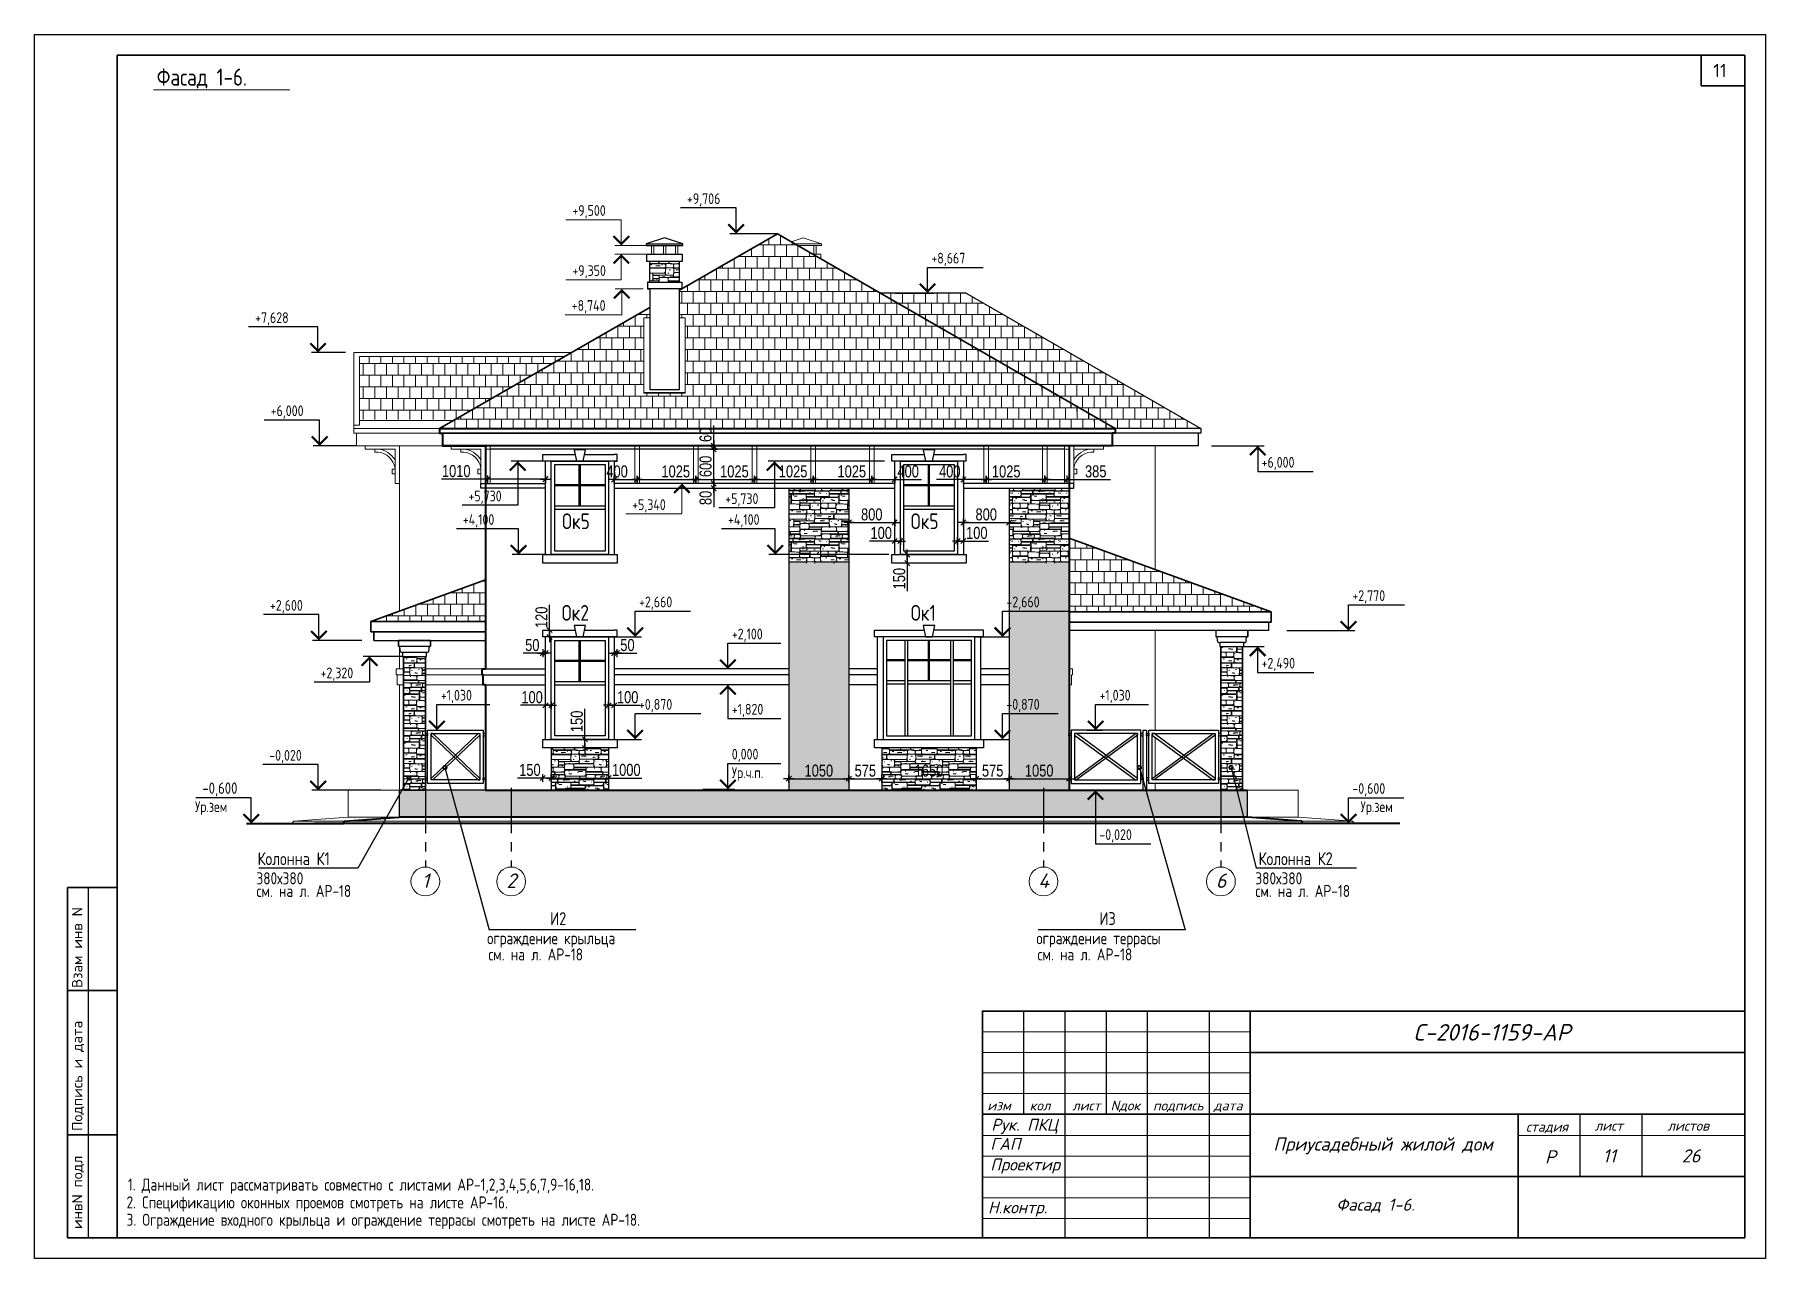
# Model space of a CAD drawing. Extents: x -12289450 to -10763036, y -7834513 to -6150123.
# Drawn here: x -11176299 to -11146059, y -7715920 to -7694536 of the extents above; entities that cross this region are included whole.
import ezdxf
from ezdxf.enums import TextEntityAlignment as Align

# ---------------------------------------------------------------- set-up
doc = ezdxf.new("R2010")
doc.units = 0
doc.header["$LTSCALE"] = 25
doc.header["$PDMODE"] = 35
for name, pattern in [('CENTER', [50.8, 31.75, -6.35, 6.35, -6.35]), ('HIDDEN', [9.525, 6.35, -3.175]), ('HIDDEN2', [4.7625, 3.175, -1.5875])]:
    doc.linetypes.add(name, pattern=pattern)
doc.layers.get('DefPoints').update_dxf_attribs({"color": 10, "lineweight": 30})
for name, color, linetype, lineweight in [('- Спрятан_Ном_пера__41', 7, 'Continuous', 9), ('RAZMER', 7, 'Continuous', 9), ('Двери демонтаж', 15, 'Continuous', 9), ('Интерьер - Лестница_Ном_пера__21', 7, 'Continuous', 40), ('СТЕНЫ', 5, 'Continuous', 40)]:
    doc.layers.add(name, color=color, linetype=linetype, lineweight=lineweight)
for name, color, linetype in [('003-ТЕКСТ', 7, 'Continuous'), ('004-ВСПЛИНИИ', 15, 'Continuous'), ('005-РАЗМЕРЫ', 252, 'Continuous'), ('008-ШТРИХОВКА', 252, 'Continuous'), ('014-ОСИ', 251, 'CENTER'), ('Annotation - Text', 7, 'Continuous'), ('ArchiCAD', 7, 'Continuous'), ('EEE', 7, 'Continuous'), ('kassa', 7, 'Continuous'), ('Крыши', 7, 'Continuous'), ('Новое', 51, 'Continuous'), ('Примечания', 7, 'Continuous')]:
    doc.layers.add(name, color=color, linetype=linetype)
doc.styles.add('gismo', font='isocpeui.ttf')
doc.styles.add('GOST 2.304', font='cs_gost2304.shx')
doc.styles.add('SIMP701', font='simplex701.shx')
doc.styles.get("Standard").update_dxf_attribs({"font": 'arial.ttf'})
doc.styles.add('TXT0', font='txt', dxfattribs={"width": 0.8})
doc.dimstyles.new('Копия(5) РАЗМЕРЫ', dxfattribs={"dimscale": 30, "dimtxt": 7, "dimasz": 0.15, "dimexe": 0, "dimexo": 0, "dimgap": 1.2, "dimtad": 1, "dimdec": 0, "dimzin": 0, "dimdsep": 46, "dimtxsty": 'TXT0', "dimblk1": 'A8MITTA', "dimblk2": 'A8MITTA', "dimsah": 1, "dimcen": 2, "dimse1": 1, "dimse2": 1, "dimadec": 0, "dimazin": 0, "dimtp": 6, "dimtm": 6, "dimtfac": 1, "dimtdec": 0, "dimtofl": 0, "dimtmove": 0, "dimatfit": 3, "dimldrblk": 'A8MITTA', "dimfxl": 0, "dimtolj": 1, "dimtzin": 0, "dimarcsym": 0})
pattern_1 = [(180, (457782.4, -638667), (-1e-13, -837.9), [184.338, -653.562]), (0, (456969.6, -638700.5), (0, 837.9), [108.927, -728.973]), (0, (457078.6, -638742.4), (0, 837.9), [58.653, -779.247]), (315, (457070.2, -638734.06), (837.899983, -2e-13), [11.8497, -1173.11985]), (270, (457070.2, -638725.7), (837.9, -2e-13), [8.379, -829.521]), (270, (457070.2, -638708.9), (837.9, -2e-13), [16.758, -821.142]), (225, (457078.56, -638700.54), (-1e-13, -837.899983), [11.8497, -1173.11985]), (180, (457313.2, -638700.5), (-1e-13, -837.9), [234.612, -603.288]), (135, (457321.56, -638708.9), (-837.899983, 7e-14), [11.8497, -1173.11985]), (90, (457321.56, -638717.3), (-837.9, 5e-14), [8.379, -829.521]), (180, (457313.2, -638222.9), (-1e-13, -837.9), [351.918, -485.982]), (180, (457237.8, -638390.5), (-1e-13, -837.9), [159.201, -678.699]), (180, (457430.5, -638013.5), (-1e-13, -837.9), [343.539, -494.361]), (225, (457564.55, -638465.9), (-1e-13, -837.899983), [11.8497, -1173.11985]), (315, (457564.55, -638465.9), (837.899983, -2e-13), [11.8497, -1173.11985]), (45, (457329.93, -638164.3), (7e-14, 837.899983), [11.8497, -1173.11985]), (0, (457086.94, -638164.3), (0, 837.9), [242.991, -594.909]), (135, (457589.7, -638281.6), (-837.899983, 7e-14), [11.8497, -1173.11985]), (180, (457723.75, -638281.6), (-1e-13, -837.9), [134.064, -703.836]), (225, (457447.24, -638289.97), (-1e-13, -837.899983), [11.8497, -1173.11985]), (180, (457732.1, -638290), (-1e-13, -837.9), [284.886, -553.014]), (0, (457019.9, -638775.95), (0, 837.9), [16.758, -821.142]), (0, (457120.5, -638306.7), (0, 837.9), [8.379, -829.521]), (0, (456969.6, -638264.8), (0, 837.9), [50.274, -787.626]), (0, (456944.5, -638248.1), (0, 837.9), [16.758, -821.142]), (0, (457690.2, -638130.8), (0, 837.9), [33.516, -804.384]), (0, (457707, -638122.4), (0, 837.9), [67.032, -770.868]), (0, (457120.5, -638524.6), (0, 837.9), [8.379, -829.521]), (0, (457011.5, -638541.3), (0, 837.9), [75.411, -762.489]), (0, (456919.4, -638524.6), (0, 837.9), [25.137, -812.763]), (0, (457673.5, -638750.8), (0, 837.9), [16.758, -821.142]), (0, (457690.2, -638759.2), (0, 837.9), [25.137, -812.763]), (0, (457614.8, -638708.9), (0, 837.9), [8.379, -829.521]), (0, (457732.1, -638692.2), (0, 837.9), [16.758, -821.142]), (0, (457221, -638667), (0, 837.9), [16.758, -821.142]), (0, (457246.14, -638608.4), (0, 837.9), [25.137, -812.763]), (0, (457447.2, -638692.2), (0, 837.9), [8.379, -829.521]), (0, (457422.1, -638700.5), (0, 837.9), [75.411, -762.489]), (0, (457564.55, -638633.5), (0, 837.9), [8.379, -829.521]), (0, (457572.9, -638625.1), (0, 837.9), [33.516, -804.384]), (0, (457422.1, -638616.75), (0, 837.9), [8.379, -829.521]), (0, (457363.45, -638608.4), (0, 837.9), [83.79, -754.11]), (0, (457606.4, -638541.3), (0, 837.9), [58.653, -779.247]), (0, (457514.3, -638507.8), (0, 837.9), [25.137, -812.763]), (0, (457288, -638440.8), (0, 837.9), [8.379, -829.521]), (0, (457371.8, -638424), (0, 837.9), [16.758, -821.142]), (0, (457380.2, -638415.65), (0, 837.9), [16.758, -821.142]), (0, (457145.6, -638030.2), (0, 837.9), [8.379, -829.521]), (0, (457145.6, -638080.5), (0, 837.9), [50.274, -787.626]), (0, (457296.4, -638047), (0, 837.9), [16.758, -821.142]), (0, (457313.2, -638038.6), (0, 837.9), [67.032, -770.868]), (0, (457237.8, -638206.2), (0, 837.9), [16.758, -821.142]), (0, (457053.4, -638189.4), (0, 837.9), [25.137, -812.763]), (0, (457045.05, -638181), (0, 837.9), [108.927, -728.973]), (0, (457531, -638222.9), (0, 837.9), [8.379, -829.521]), (0, (457397, -638206.2), (0, 837.9), [8.379, -829.521]), (0, (457413.7, -638214.56), (0, 837.9), [25.137, -812.763]), (0, (457639.96, -638340.24), (0, 837.9), [41.895, -796.005]), (0, (457606.4, -638331.9), (0, 837.9), [41.895, -796.005]), (0, (457464, -638348.6), (0, 837.9), [16.758, -821.142]), (0, (457489.1, -638306.7), (0, 837.9), [16.758, -821.142]), (0, (457480.76, -638298.35), (0, 837.9), [16.758, -821.142]), (0, (457313.2, -638365.4), (0, 837.9), [25.137, -812.763]), (0, (457187.5, -638357), (0, 837.9), [16.758, -821.142]), (0, (457179.1, -638365.4), (0, 837.9), [16.758, -821.142]), (0, (457112.1, -638348.6), (0, 837.9), [16.758, -821.142]), (270, (457070.2, -637929.7), (837.9, -2e-13), [75.411, -762.489]), (243.43495, (457078.56, -637912.9), (3.1e-05, -837.899992), [18.736014, -1854.86532]), (251.56505, (457229.39, -637971.57), (-7e-06, -837.899987), [26.49673, -2623.1757]), (270, (457229.4, -637938.05), (837.9, -2e-13), [33.516, -804.384]), (288.43495, (457221, -637912.91), (837.9000444, -1675.799994), [26.49673, -2623.1757]), (333.43495, (456877.47, -638566.48), (837.899992, 3.1e-05), [18.736014, -1854.86532]), (296.56505, (456869.1, -638549.7), (837.900001, -837.900036), [18.736014, -1854.86532]), (270, (456869.1, -638516.2), (837.9, -2e-13), [33.516, -804.384]), (206.56505, (456885.85, -638507.82), (-837.900036, -837.900001), [18.736014, -1854.86532]), (26.565051, (456877.47, -637971.57), (837.900021, 837.900016), [18.736014, -1854.86532]), (348.69007, (456885.85, -638038.6), (837.8999923, 3.91e-05), [42.72469, -4229.7438]), (333.43495, (456869.1, -638030.22), (837.899992, 3.1e-05), [18.736014, -1854.86532]), (270, (456869.1, -637979.95), (837.9, -2e-13), [50.274, -787.626]), (225, (456877.47, -637971.57), (-1e-13, -837.899983), [11.8497, -1173.11985]), (0, (456877.5, -638499.44), (0, 837.9), [175.959, -661.941]), (315, (456860.7, -638482.7), (837.899983, -2e-13), [23.69939, -1161.27015]), (270, (456860.7, -638432.4), (837.9, -2e-13), [50.274, -787.626]), (243.43495, (456869.1, -638415.65), (3.1e-05, -837.899992), [18.736014, -1854.86532]), (225, (456877.47, -638407.3), (-1e-13, -837.899983), [11.8497, -1173.11985]), (194.03624, (456910.98, -638398.9), (-2513.7000764, -837.899857), [34.547505, -3420.2028]), (0, (457237.8, -638390.5), (0, 837.9), [16.758, -821.142]), (0, (457011.5, -638759.2), (0, 837.9), [41.895, -796.005]), (0, (456969.6, -638767.6), (0, 837.9), [92.169, -745.731]), (45, (456969.64, -638114), (7e-14, 837.899983), [23.69939, -1161.27015]), (90, (456969.6, -638147.5), (-837.9, 5e-14), [33.516, -804.384]), (135, (456978, -638155.9), (-837.899983, 7e-14), [11.8497, -1173.11985]), (116.56505, (457078.56, -638122.4), (-837.900001, 837.900036), [18.736014, -1854.86532]), (90, (457078.6, -638139.15), (-837.9, 5e-14), [16.758, -821.142]), (63.434949, (457070.2, -638155.9), (-1.6e-05, 837.899992), [18.736014, -1854.86532]), (288.43495, (457606.44, -638130.77), (837.9000444, -1675.799994), [26.49673, -2623.1757]), (270, (457606.4, -638122.4), (837.9, -2e-13), [8.379, -829.521]), (243.43495, (457614.82, -638105.63), (3.1e-05, -837.899992), [18.736014, -1854.86532]), (251.56505, (457707, -638541.34), (-7e-06, -837.899987), [26.49673, -2623.1757]), (270, (457707, -638499.44), (837.9, -2e-13), [41.895, -796.005]), (296.56505, (457698.6, -638482.7), (837.900001, -837.900036), [18.736014, -1854.86532]), (288.43495, (457321.56, -638541.34), (837.9000444, -1675.799994), [26.49673, -2623.1757]), (270, (457321.56, -638533), (837.9, -2e-13), [8.379, -829.521]), (243.43495, (457329.93, -638516.2), (3.1e-05, -837.899992), [18.736014, -1854.86532]), (243.43495, (457187.5, -638549.7), (3.1e-05, -837.899992), [18.736014, -1854.86532]), (270, (457187.5, -638533), (837.9, -2e-13), [16.758, -821.142]), (296.56505, (457179.1, -638516.2), (837.900001, -837.900036), [18.736014, -1854.86532]), (315, (457321.56, -638122.4), (837.899983, -2e-13), [23.69939, -1161.27015]), (63.434949, (457179.1, -638298.35), (-1.6e-05, 837.899992), [18.736014, -1854.86532]), (90, (457179.1, -638315.1), (-837.9, 5e-14), [16.758, -821.142]), (135, (457195.9, -638331.86), (-837.899983, 7e-14), [23.69939, -1161.27015]), (90, (457748.9, -638373.8), (-837.9, 5e-14), [75.411, -762.489]), (45, (457740.5, -638382.14), (7e-14, 837.899983), [11.8497, -1173.11985]), (270, (457698.6, -638398.9), (837.9, -2e-13), [58.653, -779.247]), (270, (457564.55, -638398.9), (837.9, -2e-13), [67.032, -770.868]), (108.43495, (457799.16, -638700.54), (-837.9000444, 1675.799994), [26.49673, -2623.1757]), (90, (457799.2, -638750.8), (-837.9, 5e-14), [50.274, -787.626]), (78.690068, (457790.78, -638792.71), (-9.9e-06, 837.8999923), [42.72469, -4229.7438]), (278.1301, (457581.3, -638734.06), (837.8997774, -5027.3998965), [59.24848, -5865.5994]), (270, (457581.3, -638700.5), (837.9, -2e-13), [33.516, -804.384]), (251.56505, (457589.68, -638675.4), (-7e-06, -837.899987), [26.49673, -2623.1757]), (333.43495, (457162.35, -638667.02), (837.899992, 3.1e-05), [18.736014, -1854.86532]), (180, (457170.7, -638700.5), (-1e-13, -837.9), [58.653, -779.247]), (0, (457078.6, -638340.24), (0, 837.9), [343.539, -494.361]), (180, (457221, -638742.4), (-1e-13, -837.9), [83.79, -754.11]), (189.46232, (457271.28, -638734.06), (-4189.4998786, -837.8998155), [50.96747, -5045.7792]), (180, (457313.2, -638734.06), (-1e-13, -837.9), [41.895, -796.005]), (0, (457246.14, -638700.5), (0, 837.9), [25.137, -812.763]), (0, (457128.8, -638700.5), (0, 837.9), [25.137, -812.763]), (180, (456986.4, -638398.9), (-1e-13, -837.9), [75.411, -762.489]), (90, (457070.2, -638390.5), (-837.9, 5e-14), [50.274, -787.626]), (63.434949, (457061.8, -638407.27), (-1.6e-05, 837.899992), [18.736014, -1854.86532]), (0, (457036.7, -638407.3), (0, 837.9), [25.137, -812.763]), (350.53768, (456986.4, -638398.9), (837.8999918, 3.62e-05), [50.96747, -5045.7792]), (0, (457011.5, -638407.3), (0, 837.9), [41.895, -796.005]), (350.53768, (456961.26, -638398.9), (837.8999918, 3.62e-05), [50.96747, -5045.7792]), (350.53768, (457648.34, -637963.19), (837.8999918, 3.62e-05), [50.96747, -5045.7792]), (0, (457472.4, -637963.2), (0, 837.9), [175.959, -661.941]), (26.565051, (457455.62, -637971.57), (837.900021, 837.900016), [18.736014, -1854.86532]), (0, (457237.8, -637971.6), (0, 837.9), [209.475, -628.425]), (0, (457195.9, -637904.5), (0, 837.9), [16.758, -821.142]), (341.56505, (457170.73, -637896.16), (837.899987, -7e-06), [26.49673, -2623.1757]), (0, (457137.2, -637896.16), (0, 837.9), [33.516, -804.384]), (9.4623222, (457086.94, -637904.53), (4189.4998465, 837.8999764), [50.96747, -5045.7792]), (348.69007, (457019.91, -637963.19), (837.8999923, 3.91e-05), [42.72469, -4229.7438]), (0, (456894.2, -637963.2), (0, 837.9), [125.685, -712.215]), (8.1301023, (457003.15, -638046.98), (5027.3998629, 837.8999792), [59.24848, -5865.5994]), (0, (456927.74, -638047), (0, 837.9), [75.411, -762.489]), (281.30993, (457070.19, -638063.74), (837.8998758, -3351.6001317), [42.72469, -4229.7438]), (270, (457070.2, -638038.6), (837.9, -2e-13), [25.137, -812.763]), (243.43495, (457078.56, -638021.84), (3.1e-05, -837.899992), [18.736014, -1854.86532]), (0, (457346.7, -638005.1), (0, 837.9), [50.274, -787.626]), (0, (457137.2, -638005.1), (0, 837.9), [41.895, -796.005]), (0, (457413.7, -638114), (0, 837.9), [16.758, -821.142]), (9.4623222, (457363.45, -638122.39), (4189.4998465, 837.8999764), [50.96747, -5045.7792]), (0, (457162.35, -638122.4), (0, 837.9), [201.096, -636.804]), (0, (457162.35, -638122.4), (0, 837.9), [58.653, -779.247]), (353.65981, (457086.94, -638114.01), (837.8999791, 3.02e-05), [75.87507, -7511.6322]), (180, (457723.75, -638088.9), (-1e-13, -837.9), [276.507, -561.393]), (0, (457447.2, -638047), (0, 837.9), [276.507, -561.393]), (0, (457589.7, -638222.9), (0, 837.9), [184.338, -653.562]), (0, (457589.7, -638172.7), (0, 837.9), [184.338, -653.562]), (0, (457472.4, -638172.7), (0, 837.9), [117.306, -720.594]), (333.43495, (457455.62, -638164.3), (837.899992, 3.1e-05), [18.736014, -1854.86532]), (348.69007, (457556.17, -638088.87), (837.8999923, 3.91e-05), [42.72469, -4229.7438]), (14.036243, (457455.62, -638097.25), (2513.7000325, 837.8999888), [34.547505, -3420.2028]), (180, (457179.1, -638382.1), (-1e-13, -837.9), [67.032, -770.868]), (0, (456961.3, -638172.7), (0, 837.9), [351.918, -485.982]), (0, (457221, -638231.3), (0, 837.9), [50.274, -787.626]), (0, (457086.94, -638331.9), (0, 837.9), [83.79, -754.11]), (165.96376, (456961.26, -638340.24), (-837.8999707, -6.1e-05), [34.547505, -3420.2028]), (180, (457019.9, -638340.24), (-1e-13, -837.9), [58.653, -779.247]), (187.12502, (457086.94, -638331.86), (-5865.3000122, -837.9003778), [67.55366, -6687.8121]), (0, (456927.74, -638231.3), (0, 837.9), [242.991, -594.909]), (0, (457237.8, -638801.1), (0, 837.9), [335.16, -502.74]), (0, (457497.5, -638734.06), (0, 837.9), [41.895, -796.005]), (0, (457237.8, -638742.4), (0, 837.9), [335.16, -502.74]), (296.56505, (457321.56, -638708.92), (837.900001, -837.900036), [18.736014, -1854.86532]), (270, (457321.56, -638700.5), (837.9, -2e-13), [8.379, -829.521]), (255.96376, (457329.93, -638667.02), (6.1e-05, -837.8999707), [34.547505, -3420.2028]), (0, (457338.3, -638658.64), (0, 837.9), [310.023, -527.877]), (284.03624, (457430.48, -638532.96), (837.899857, -2513.7000764), [34.547505, -3420.2028]), (270, (457430.5, -638507.8), (837.9, -2e-13), [25.137, -812.763]), (251.56505, (457438.86, -638482.69), (-7e-06, -837.899987), [26.49673, -2623.1757]), (0, (457338.3, -638583.2), (0, 837.9), [310.023, -527.877]), (180, (457673.5, -638474.3), (-1e-13, -837.9), [100.548, -737.352]), (206.56505, (457690.23, -638465.93), (-837.900036, -837.900001), [18.736014, -1854.86532]), (315, (457430.5, -638449.17), (837.899983, -2e-13), [11.8497, -1173.11985]), (270, (457430.5, -638432.4), (837.9, -2e-13), [16.758, -821.142]), (243.43495, (457438.86, -638398.9), (3.1e-05, -837.899992), [18.736014, -1854.86532]), (135, (457564.55, -638407.3), (-837.899983, 7e-14), [23.69939, -1161.27015]), (165.96376, (457480.76, -638474.3), (-837.8999707, -6.1e-05), [34.547505, -3420.2028]), (180, (457556.2, -638474.3), (-1e-13, -837.9), [75.411, -762.489]), (0, (457438.9, -638482.7), (0, 837.9), [259.749, -578.151]), (26.565051, (457153.98, -638667.02), (837.900021, 837.900016), [18.736014, -1854.86532]), (0, (457120.5, -638667), (0, 837.9), [33.516, -804.384]), (0, (456911, -638667), (0, 837.9), [83.79, -754.11]), (353.65981, (456835.57, -638658.645), (837.8999791, 3.02e-05), [75.87507, -7511.6322]), (0, (456835.6, -638583.2), (0, 837.9), [335.16, -502.74]), (0, (456894.2, -638574.85), (0, 837.9), [276.507, -561.393]), (0, (456885.85, -638507.8), (0, 837.9), [284.886, -553.014]), (260.53768, (457329.93, -638641.89), (3.62e-05, -837.8999918), [50.96747, -5045.7792]), (270, (457329.9, -638608.4), (837.9, -2e-13), [33.516, -804.384]), (288.43495, (457321.56, -638583.23), (837.9000444, -1675.799994), [26.49673, -2623.1757]), (284.03624, (457179.11, -638658.64), (837.899857, -2513.7000764), [34.547505, -3420.2028]), (270, (457179.1, -638625.1), (837.9, -2e-13), [33.516, -804.384]), (258.69007, (457187.49, -638583.23), (3.91e-05, -837.8999923), [42.72469, -4229.7438]), (45, (457313.2, -638566.5), (7e-14, 837.899983), [11.8497, -1173.11985]), (11.309932, (457271.28, -638574.85), (3351.6001025, 837.8999928), [42.72469, -4229.7438]), (0, (457229.4, -638574.85), (0, 837.9), [41.895, -796.005]), (345.96376, (457195.87, -638566.48), (837.8999707, 6.1e-05), [34.547505, -3420.2028]), (198.43495, (457221, -638499.44), (-1675.799994, -837.9000444), [26.49673, -2623.1757]), (180, (457246.14, -638499.44), (-1e-13, -837.9), [25.137, -812.763]), (165.96376, (457279.66, -638507.82), (-837.8999707, -6.1e-05), [34.547505, -3420.2028]), (180, (457313.2, -638507.8), (-1e-13, -837.9), [33.516, -804.384]), (0, (457221, -638499.44), (0, 837.9), [8.379, -829.521]), (0, (457078.6, -638499.44), (0, 837.9), [150.822, -687.078]), (345.96376, (457195.87, -638424.03), (837.8999707, 6.1e-05), [34.547505, -3420.2028]), (0, (457120.5, -638424), (0, 837.9), [75.411, -762.489]), (11.309932, (457078.56, -638432.41), (3351.6001025, 837.8999928), [42.72469, -4229.7438]), (296.56505, (457061.8, -638474.3), (837.900001, -837.900036), [18.736014, -1854.86532]), (270, (457061.8, -638465.9), (837.9, -2e-13), [8.379, -829.521]), (251.56505, (457070.19, -638440.8), (-7e-06, -837.899987), [26.49673, -2623.1757]), (270, (457246.14, -638398.9), (837.9, -2e-13), [100.548, -737.352]), (351.8699, (457179.11, -638382.14), (837.8999899, 3.95e-05), [59.24848, -5865.5994]), (0, (457137.2, -638382.1), (0, 837.9), [41.895, -796.005]), (0, (457397, -638499.44), (0, 837.9), [25.137, -812.763]), (14.036243, (457363.45, -638507.82), (2513.7000325, 837.8999888), [34.547505, -3420.2028]), (0, (457329.9, -638507.8), (0, 837.9), [33.516, -804.384]), (348.69007, (457288.04, -638499.44), (837.8999923, 3.91e-05), [42.72469, -4229.7438]), (0, (457246.14, -638499.44), (0, 837.9), [41.895, -796.005]), (180, (457422.1, -638390.5), (-1e-13, -837.9), [167.58, -670.32]), (14.036243, (457706.99, -638390.52), (2513.7000325, 837.8999888), [34.547505, -3420.2028]), (0, (457497.5, -638390.5), (0, 837.9), [209.475, -628.425]), (243.43495, (457581.3, -638248.07), (3.1e-05, -837.899992), [18.736014, -1854.86532]), (270, (457581.3, -638222.9), (837.9, -2e-13), [25.137, -812.763]), (281.30993, (457572.93, -638181.04), (837.8998758, -3351.6001317), [42.72469, -4229.7438]), (296.56505, (457321.56, -638248.07), (837.900001, -837.900036), [18.736014, -1854.86532]), (270, (457321.56, -638206.2), (837.9, -2e-13), [41.895, -796.005]), (251.56505, (457329.93, -638181.04), (-7e-06, -837.899987), [26.49673, -2623.1757]), (0, (457329.9, -638181), (0, 837.9), [242.991, -594.909]), (0, (457338.3, -638273.2), (0, 837.9), [226.233, -611.667]), (26.565051, (457723.75, -638281.6), (837.900021, 837.900016), [18.736014, -1854.86532]), (333.43495, (457732.13, -638289.97), (837.899992, 3.1e-05), [18.736014, -1854.86532]), (90, (457438.9, -638306.7), (-837.9, 5e-14), [8.379, -829.521]), (75.963757, (457430.48, -638340.24), (-1.7e-05, 837.8999707), [34.547505, -3420.2028]), (90, (457430.5, -638390.5), (-837.9, 5e-14), [50.274, -787.626]), (0, (457187.5, -638281.6), (0, 837.9), [234.612, -603.288]), (0, (457221, -638273.2), (0, 837.9), [41.895, -796.005]), (180, (457313.2, -638273.2), (-1e-13, -837.9), [125.685, -712.215]), (225, (457321.56, -638264.83), (-1e-13, -837.899983), [11.8497, -1173.11985]), (270, (457321.56, -638239.7), (837.9, -2e-13), [25.137, -812.763]), (315, (457313.2, -638231.3), (837.899983, -2e-13), [11.8497, -1173.11985]), (0, (457187.5, -638231.3), (0, 837.9), [125.685, -712.215]), (45, (457179.1, -638239.7), (7e-14, 837.899983), [11.8497, -1173.11985]), (90, (457179.1, -638264.8), (-837.9, 5e-14), [25.137, -812.763]), (135, (457187.5, -638273.2), (-837.899983, 7e-14), [11.8497, -1173.11985]), (26.565051, (457405.35, -638390.5), (837.900021, 837.900016), [18.736014, -1854.86532]), (0, (457363.45, -638390.5), (0, 837.9), [41.895, -796.005]), (0, (457078.6, -638382.1), (0, 837.9), [33.516, -804.384]), (180, (457422.1, -638331.9), (-1e-13, -837.9), [226.233, -611.667]), (180, (457740.5, -638231.3), (-1e-13, -837.9), [150.822, -687.078]), (225, (457321.56, -638725.7), (-1e-13, -837.899983), [11.8497, -1173.11985]), (45, (457061.8, -638759.2), (7e-14, 837.899983), [11.8497, -1173.11985]), (315, (457061.8, -638708.9), (837.899983, -2e-13), [11.8497, -1173.11985]), (45, (456961.26, -638717.3), (7e-14, 837.899983), [11.8497, -1173.11985]), (315, (456961.26, -638750.8), (837.899983, -2e-13), [11.8497, -1173.11985]), (45, (456961.26, -638775.95), (7e-14, 837.899983), [11.8497, -1173.11985]), (315, (456961.26, -638792.7), (837.899983, -2e-13), [11.8497, -1173.11985]), (225, (457070.2, -638792.7), (-1e-13, -837.899983), [11.8497, -1173.11985]), (315, (457061.8, -638767.6), (837.899983, -2e-13), [11.8497, -1173.11985]), (315, (457229.4, -638792.7), (837.899983, -2e-13), [11.8497, -1173.11985]), (45, (457229.4, -638750.8), (7e-14, 837.899983), [11.8497, -1173.11985]), (225, (457790.8, -638792.7), (-1e-13, -837.899983), [11.8497, -1173.11985]), (315, (457782.4, -638667), (837.899983, -2e-13), [11.8497, -1173.11985]), (45, (457589.7, -638675.4), (7e-14, 837.899983), [11.8497, -1173.11985]), (315, (457589.7, -638792.7), (837.899983, -2e-13), [11.8497, -1173.11985]), (225, (457581.3, -638792.7), (-1e-13, -837.899983), [11.8497, -1173.11985]), (315, (457572.9, -638742.43), (837.899983, -2e-13), [11.8497, -1173.11985]), (225, (457581.3, -638725.7), (-1e-13, -837.899983), [11.8497, -1173.11985]), (315, (457572.9, -638667), (837.899983, -2e-13), [11.8497, -1173.11985]), (315, (457329.93, -638725.7), (837.899983, -2e-13), [11.8497, -1173.11985]), (45, (457329.93, -638667), (7e-14, 837.899983), [11.8497, -1173.11985]), (45, (457313.2, -638700.54), (7e-14, 837.899983), [11.8497, -1173.11985]), (315, (457187.5, -638692.16), (837.899983, -2e-13), [11.8497, -1173.11985]), (225, (457179.1, -638692.16), (-1e-13, -837.899983), [11.8497, -1173.11985]), (315, (456961.26, -638692.16), (837.899983, -2e-13), [11.8497, -1173.11985]), (45, (456961.26, -638675.4), (7e-14, 837.899983), [11.8497, -1173.11985]), (135, (457338.3, -638658.64), (-837.899983, 7e-14), [11.8497, -1173.11985]), (225, (457656.7, -638650.27), (-1e-13, -837.899983), [11.8497, -1173.11985]), (315, (457648.34, -638583.23), (837.899983, -2e-13), [11.8497, -1173.11985]), (45, (457329.93, -638591.6), (7e-14, 837.899983), [11.8497, -1173.11985]), (315, (457313.2, -638574.85), (837.899983, -2e-13), [11.8497, -1173.11985]), (315, (457313.2, -638507.8), (837.899983, -2e-13), [11.8497, -1173.11985]), (45, (457187.5, -638516.2), (7e-14, 837.899983), [11.8497, -1173.11985]), (315, (457187.5, -638558.1), (837.899983, -2e-13), [11.8497, -1173.11985]), (45, (457187.5, -638583.23), (7e-14, 837.899983), [11.8497, -1173.11985]), (225, (457179.1, -638650.27), (-1e-13, -837.899983), [11.8497, -1173.11985]), (315, (456827.2, -638650.27), (837.899983, -2e-13), [11.8497, -1173.11985]), (225, (456835.6, -638583.23), (-1e-13, -837.899983), [11.8497, -1173.11985]), (315, (457170.73, -638583.23), (837.899983, -2e-13), [11.8497, -1173.11985]), (225, (457179.1, -638566.5), (-1e-13, -837.899983), [11.8497, -1173.11985]), (315, (457170.73, -638507.8), (837.899983, -2e-13), [11.8497, -1173.11985]), (225, (457061.8, -638491.06), (-1e-13, -837.899983), [11.8497, -1173.11985]), (315, (457053.4, -638407.3), (837.899983, -2e-13), [11.8497, -1173.11985]), (45, (456919.36, -638348.6), (7e-14, 837.899983), [11.8497, -1173.11985]), (315, (456919.36, -638390.5), (837.899983, -2e-13), [11.8497, -1173.11985]), (45, (457246.14, -638398.9), (7e-14, 837.899983), [11.8497, -1173.11985]), (45, (457229.4, -638499.44), (7e-14, 837.899983), [11.8497, -1173.11985]), (315, (457070.2, -638491.06), (837.899983, -2e-13), [11.8497, -1173.11985]), (45, (457070.2, -638440.8), (7e-14, 837.899983), [11.8497, -1173.11985]), (315, (457229.4, -638432.4), (837.899983, -2e-13), [11.8497, -1173.11985]), (225, (457246.14, -638415.65), (-1e-13, -837.899983), [11.8497, -1173.11985]), (315, (457237.77, -638390.5), (837.899983, -2e-13), [11.8497, -1173.11985]), (315, (457070.2, -638415.65), (837.899983, -2e-13), [11.8497, -1173.11985]), (45, (457070.2, -638398.9), (7e-14, 837.899983), [11.8497, -1173.11985]), (315, (457070.2, -638373.76), (837.899983, -2e-13), [11.8497, -1173.11985]), (45, (457070.2, -638348.6), (7e-14, 837.899983), [11.8497, -1173.11985]), (315, (457422.1, -638340.24), (837.899983, -2e-13), [11.8497, -1173.11985]), (225, (457430.5, -638373.76), (-1e-13, -837.899983), [11.8497, -1173.11985]), (315, (457422.1, -638390.5), (837.899983, -2e-13), [11.8497, -1173.11985]), (45, (457422.1, -638499.44), (7e-14, 837.899983), [11.8497, -1173.11985]), (45, (457422.1, -638574.85), (7e-14, 837.899983), [11.8497, -1173.11985]), (315, (457329.93, -638566.5), (837.899983, -2e-13), [11.8497, -1173.11985]), (45, (457329.93, -638516.2), (7e-14, 837.899983), [11.8497, -1173.11985]), (315, (457422.1, -638507.8), (837.899983, -2e-13), [11.8497, -1173.11985]), (135, (457447.24, -638574.85), (-837.899983, 7e-14), [11.8497, -1173.11985]), (225, (457698.6, -638566.5), (-1e-13, -837.899983), [11.8497, -1173.11985]), (315, (457438.86, -638457.55), (837.899983, -2e-13), [11.8497, -1173.11985]), (45, (457438.86, -638398.9), (7e-14, 837.899983), [11.8497, -1173.11985]), (45, (457690.23, -638465.9), (7e-14, 837.899983), [11.8497, -1173.11985]), (45, (457564.55, -638398.9), (7e-14, 837.899983), [11.8497, -1173.11985]), (315, (457690.23, -638390.5), (837.899983, -2e-13), [11.8497, -1173.11985]), (135, (457748.9, -638239.7), (-837.899983, 7e-14), [11.8497, -1173.11985]), (45, (457740.5, -638273.2), (7e-14, 837.899983), [11.8497, -1173.11985]), (225, (457430.5, -638323.5), (-1e-13, -837.899983), [11.8497, -1173.11985]), (315, (457422.1, -638281.6), (837.899983, -2e-13), [11.8497, -1173.11985]), (135, (457782.4, -638181.04), (-837.899983, 7e-14), [11.8497, -1173.11985]), (45, (457774, -638222.94), (7e-14, 837.899983), [11.8497, -1173.11985]), (315, (457581.3, -638214.56), (837.899983, -2e-13), [11.8497, -1173.11985]), (45, (457581.3, -638181.04), (7e-14, 837.899983), [11.8497, -1173.11985]), (45, (457581.3, -638239.7), (7e-14, 837.899983), [11.8497, -1173.11985]), (225, (457572.9, -638264.83), (-1e-13, -837.899983), [11.8497, -1173.11985]), (315, (457329.93, -638264.83), (837.899983, -2e-13), [11.8497, -1173.11985]), (225, (457179.1, -638323.5), (-1e-13, -837.899983), [11.8497, -1173.11985]), (315, (456919.36, -638323.5), (837.899983, -2e-13), [11.8497, -1173.11985]), (45, (456919.36, -638239.7), (7e-14, 837.899983), [11.8497, -1173.11985]), (315, (457170.73, -638231.3), (837.899983, -2e-13), [11.8497, -1173.11985]), (225, (457321.56, -638214.56), (-1e-13, -837.899983), [11.8497, -1173.11985]), (315, (457313.2, -638172.66), (837.899983, -2e-13), [11.8497, -1173.11985]), (315, (456952.9, -638214.56), (837.899983, -2e-13), [11.8497, -1173.11985]), (225, (456961.26, -638172.66), (-1e-13, -837.899983), [11.8497, -1173.11985]), (315, (456902.6, -638080.5), (837.899983, -2e-13), [11.8497, -1173.11985]), (45, (456902.6, -638055.36), (7e-14, 837.899983), [11.8497, -1173.11985]), (315, (457061.8, -637971.57), (837.899983, -2e-13), [11.8497, -1173.11985]), (225, (457070.2, -638030.2), (-1e-13, -837.899983), [11.8497, -1173.11985]), (315, (457061.8, -638047), (837.899983, -2e-13), [11.8497, -1173.11985]), (225, (457070.2, -638080.5), (-1e-13, -837.899983), [11.8497, -1173.11985]), (315, (456978, -638155.9), (837.899983, -2e-13), [11.8497, -1173.11985]), (225, (457070.2, -638155.9), (-1e-13, -837.899983), [11.8497, -1173.11985]), (315, (457061.8, -638097.25), (837.899983, -2e-13), [11.8497, -1173.11985]), (315, (457078.56, -638155.9), (837.899983, -2e-13), [11.8497, -1173.11985]), (45, (457078.56, -638130.77), (7e-14, 837.899983), [11.8497, -1173.11985]), (315, (457321.56, -638122.4), (837.899983, -2e-13), [11.8497, -1173.11985]), (315, (457338.3, -638164.3), (837.899983, -2e-13), [11.8497, -1173.11985]), (45, (457338.3, -638130.77), (7e-14, 837.899983), [11.8497, -1173.11985]), (225, (457447.24, -638164.3), (-1e-13, -837.899983), [11.8497, -1173.11985]), (315, (457438.86, -638122.4), (837.899983, -2e-13), [11.8497, -1173.11985]), (315, (457447.24, -638155.9), (837.899983, -2e-13), [11.8497, -1173.11985]), (225, (457606.44, -638155.9), (-1e-13, -837.899983), [23.69939, -1161.27015]), (315, (457614.8, -638155.9), (837.899983, -2e-13), [11.8497, -1173.11985]), (225, (457807.54, -638155.9), (-1e-13, -837.899983), [11.8497, -1173.11985]), (315, (457799.16, -638097.25), (837.899983, -2e-13), [11.8497, -1173.11985]), (45, (457614.8, -638105.63), (7e-14, 837.899983), [11.8497, -1173.11985]), (315, (457598.06, -638097.25), (837.899983, -2e-13), [11.8497, -1173.11985]), (45, (457447.24, -638105.63), (7e-14, 837.899983), [11.8497, -1173.11985]), (45, (457430.5, -638114), (7e-14, 837.899983), [11.8497, -1173.11985]), (315, (457078.56, -638105.63), (837.899983, -2e-13), [11.8497, -1173.11985]), (225, (457086.94, -638013.46), (-1e-13, -837.899983), [11.8497, -1173.11985]), (315, (457430.5, -638013.46), (837.899983, -2e-13), [11.8497, -1173.11985]), (225, (457447.24, -637996.7), (-1e-13, -837.899983), [11.8497, -1173.11985]), (315, (457229.4, -637996.7), (837.899983, -2e-13), [11.8497, -1173.11985]), (45, (457229.4, -637979.95), (7e-14, 837.899983), [11.8497, -1173.11985]), (45, (457212.6, -638005.1), (7e-14, 837.899983), [11.8497, -1173.11985]), (45, (457078.56, -637912.9), (7e-14, 837.899983), [11.8497, -1173.11985]), (315, (457212.6, -637904.53), (837.899983, -2e-13), [11.8497, -1173.11985]), (45, (457723.75, -638088.9), (7e-14, 837.899983), [11.8497, -1173.11985]), (315, (457438.86, -638080.5), (837.899983, -2e-13), [11.8497, -1173.11985]), (225, (457447.24, -638047), (-1e-13, -837.899983), [11.8497, -1173.11985]), (315, (457723.75, -638047), (837.899983, -2e-13), [11.8497, -1173.11985]), (45, (457698.6, -638038.6), (7e-14, 837.899983), [11.8497, -1173.11985]), (315, (457447.24, -638030.2), (837.899983, -2e-13), [11.8497, -1173.11985]), (45, (457447.24, -637979.95), (7e-14, 837.899983), [11.8497, -1173.11985]), (315, (457698.6, -637971.57), (837.899983, -2e-13), [11.8497, -1173.11985]), (270, (456827.2, -638591.6), (837.9, -2e-13), [58.653, -779.247]), (270, (457070.2, -637988.3), (837.9, -2e-13), [41.895, -796.005]), (270, (457438.9, -638021.8), (837.9, -2e-13), [83.79, -754.11]), (270, (457447.2, -638105.6), (837.9, -2e-13), [58.653, -779.247]), (90, (457606.4, -638155.9), (-837.9, 5e-14), [50.274, -787.626]), (0, (457086.94, -638122.4), (0, 837.9), [234.612, -603.288]), (90, (457078.6, -638155.9), (-837.9, 5e-14), [25.137, -812.763]), (0, (457346.7, -638122.4), (0, 837.9), [92.169, -745.731]), (270, (457447.2, -638130.8), (837.9, -2e-13), [25.137, -812.763]), (90, (457338.3, -638164.3), (-837.9, 5e-14), [33.516, -804.384]), (270, (457179.1, -638239.7), (837.9, -2e-13), [83.79, -754.11]), (270, (456919.4, -638239.7), (837.9, -2e-13), [83.79, -754.11]), (270, (456952.9, -638181), (837.9, -2e-13), [33.516, -804.384]), (90, (457748.9, -638264.8), (-837.9, 5e-14), [25.137, -812.763]), (270, (457581.3, -638239.7), (837.9, -2e-13), [33.516, -804.384]), (90, (457782.4, -638214.56), (-837.9, 5e-14), [33.516, -804.384]), (0, (457623.2, -638097.25), (0, 837.9), [167.58, -670.32]), (270, (457807.5, -638105.6), (837.9, -2e-13), [50.274, -787.626]), (0, (456986.4, -638164.3), (0, 837.9), [75.411, -762.489]), (270, (456902.6, -638055.36), (837.9, -2e-13), [25.137, -812.763]), (270, (457438.9, -638055.36), (837.9, -2e-13), [25.137, -812.763]), (0, (457346.7, -638172.7), (0, 837.9), [92.169, -745.731]), (180, (457061.8, -638097.25), (-1e-13, -837.9), [75.411, -762.489]), (180, (457799.2, -638097.25), (-1e-13, -837.9), [8.379, -829.521]), (180, (457799.2, -638164.3), (-1e-13, -837.9), [8.379, -829.521]), (0, (456952.9, -638088.9), (0, 837.9), [108.927, -728.973]), (90, (457070.2, -638080.5), (-837.9, 5e-14), [25.137, -812.763]), (180, (457061.8, -638047), (-1e-13, -837.9), [108.927, -728.973]), (270, (457321.56, -638181), (837.9, -2e-13), [33.516, -804.384]), (270, (457732.1, -638055.36), (837.9, -2e-13), [25.137, -812.763]), (0, (456911, -638047), (0, 837.9), [41.895, -796.005]), (0, (456911, -638088.9), (0, 837.9), [41.895, -796.005]), (0, (457623.2, -638164.3), (0, 837.9), [167.58, -670.32]), (270, (457581.3, -638181), (837.9, -2e-13), [33.516, -804.384]), (90, (457430.5, -638373.8), (-837.9, 5e-14), [25.137, -812.763]), (180, (457070.2, -638340.24), (-1e-13, -837.9), [117.306, -720.594]), (270, (457430.5, -638290), (837.9, -2e-13), [33.516, -804.384]), (270, (457061.8, -638415.65), (837.9, -2e-13), [75.411, -762.489]), (180, (457053.4, -638499.44), (-1e-13, -837.9), [100.548, -737.352]), (270, (457179.1, -638591.6), (837.9, -2e-13), [58.653, -779.247]), (0, (457070.2, -638005.1), (0, 837.9), [142.443, -695.457]), (270, (456961.3, -638717.3), (837.9, -2e-13), [33.516, -804.384]), (0, (456969.6, -638801.1), (0, 837.9), [92.169, -745.731]), (90, (457070.2, -638792.7), (-837.9, 5e-14), [16.758, -821.142]), (180, (457061.8, -638708.9), (-1e-13, -837.9), [92.169, -745.731]), (270, (457229.4, -637988.3), (837.9, -2e-13), [8.379, -829.521]), (0, (457237.8, -638005.1), (0, 837.9), [201.096, -636.804]), (90, (457447.2, -637996.7), (-837.9, 5e-14), [8.379, -829.521]), (90, (457229.4, -637988.3), (-837.9, 5e-14), [8.379, -829.521]), (270, (457447.2, -637971.6), (837.9, -2e-13), [16.758, -821.142]), (270, (457447.2, -637988.3), (837.9, -2e-13), [41.895, -796.005]), (0, (457455.6, -638038.6), (0, 837.9), [242.991, -594.909]), (90, (457707, -638030.2), (-837.9, 5e-14), [41.895, -796.005]), (90, (457447.2, -637988.3), (-837.9, 5e-14), [8.379, -829.521]), (270, (457707, -637979.95), (837.9, -2e-13), [8.379, -829.521]), (0, (457598.1, -638801.1), (0, 837.9), [184.338, -653.562]), (90, (457070.2, -637988.3), (-837.9, 5e-14), [8.379, -829.521]), (0, (456969.6, -638759.2), (0, 837.9), [92.169, -745.731]), (270, (456961.3, -638775.95), (837.9, -2e-13), [16.758, -821.142]), (90, (457070.2, -638750.8), (-837.9, 5e-14), [33.516, -804.384]), (270, (457229.4, -638750.8), (837.9, -2e-13), [41.895, -796.005]), (90, (457581.3, -638792.7), (-837.9, 5e-14), [41.895, -796.005]), (270, (457179.1, -638675.4), (837.9, -2e-13), [16.758, -821.142]), (90, (456961.3, -638692.2), (-837.9, 5e-14), [16.758, -821.142]), (0, (456969.6, -638667), (0, 837.9), [192.717, -645.183]), (270, (457321.56, -638717.3), (837.9, -2e-13), [8.379, -829.521]), (90, (457070.2, -638725.7), (-837.9, 5e-14), [8.379, -829.521]), (0, (457338.3, -638734.06), (0, 837.9), [234.612, -603.288]), (90, (457581.3, -638725.7), (-837.9, 5e-14), [50.274, -787.626]), (177.95459, (457572.925, -638667.024), (-837.900014315, 2.3127e-05), [234.761574, -23241.396]), (0, (457338.3, -638574.85), (0, 837.9), [83.79, -754.11]), (90, (457430.5, -638566.5), (-837.9, 5e-14), [50.274, -787.626]), (180, (457422.1, -638507.8), (-1e-13, -837.9), [83.79, -754.11]), (0, (457447.2, -638574.85), (0, 837.9), [242.991, -594.909]), (180, (457547.8, -638390.5), (-1e-13, -837.9), [117.306, -720.594]), (90, (457321.56, -638558.1), (-837.9, 5e-14), [41.895, -796.005]), (270, (457187.5, -638516.2), (837.9, -2e-13), [41.895, -796.005]), (90, (457329.9, -638650.3), (-837.9, 5e-14), [58.653, -779.247]), (270, (457656.7, -638591.6), (837.9, -2e-13), [58.653, -779.247]), (180, (457313.2, -638574.85), (-1e-13, -837.9), [117.306, -720.594]), (0, (457195.9, -638700.5), (0, 837.9), [117.306, -720.594]), (180, (456952.9, -638340.24), (-1e-13, -837.9), [25.137, -812.763]), (270, (456919.4, -638348.6), (837.9, -2e-13), [41.895, -796.005]), (90, (457070.2, -638373.8), (-837.9, 5e-14), [25.137, -812.763]), (90, (457237.8, -638491.1), (-837.9, 5e-14), [50.274, -787.626]), (270, (457070.2, -638398.9), (837.9, -2e-13), [16.758, -821.142]), (0, (457078.6, -638424), (0, 837.9), [159.201, -678.699]), (90, (457246.14, -638415.65), (-837.9, 5e-14), [16.758, -821.142]), (270, (457430.5, -638398.9), (837.9, -2e-13), [92.169, -745.731])]

msp = doc.modelspace()

# ---------------------------------------------------------------- texts
at = {"insert": (-11146971.9, -7695048.5), "char_height": 228.541, "width": 435.317, "attachment_point": 1}
msp.add_mtext('{\\Fsimplex|c0;11}', dxfattribs=at)
at = {"layer": '003-ТЕКСТ', "lineweight": 30, "style": 'SIMP701'}
for s, height, p in [('Взам инв N', 180, (-11175464.9, -7711193.5)), ('Подпись и дата', 179.997, (-11175465, -7713694.6)), ('инвN подл', 180, (-11175465, -7715406.7))]:
    msp.add_text(s, height=height, rotation=90, dxfattribs=at).set_placement(p)
at = {"layer": 'Annotation - Text', "color": 0, "lineweight": 25}
for s, height, style, p in [('Фасад 1-6.', 300, 'GOST 2.304', (-11174164.7, -7695428.4)), ('Ок5', 275, 'GOST 2.304', (-11167084.3, -7703177.6)), ('Ок5', 275, 'GOST 2.304', (-11160991.8, -7703177.6)), ('Ок2', 275, 'GOST 2.304', (-11167090.2, -7704777.7)), ('Ок1', 275, 'GOST 2.304', (-11160990.2, -7704777.7)), ('Колонна К1', 225, 'GOST 2.304', (-11172403.7, -7709049)), ('Колонна К2', 225, 'GOST 2.304', (-11154913.4, -7709049)), ('380х380', 210, 'GOST 2.304', (-11172423.3, -7709384.4)), ('380х380', 210, 'GOST 2.304', (-11154970.7, -7709384.4)), ('см. на л. АР-18', 210, 'GOST 2.304', (-11172421.8, -7709605)), ('см. на л. АР-18', 210, 'GOST 2.304', (-11154969.2, -7709605)), ('И2', 225, 'GOST 2.304', (-11167291.7, -7710095.6)), ('И3', 225, 'GOST 2.304', (-11157696.2, -7710095.6)), ('ограждение крыльца', 210, 'GOST 2.304', (-11168391.7, -7710431.1)), ('см. на л. АР-18', 210, 'GOST 2.304', (-11168370.9, -7710714.1)), ('ограждение террасы', 210, 'GOST 2.304', (-11158796.1, -7710431.1)), ('см. на л. АР-18', 210, 'GOST 2.304', (-11158775.3, -7710714.1)), ('С-2016-1159-АР', 288.596, 'gismo', (-11152206.9, -7712114.5)), ('изм', 173.16, 'gismo', (-11159654.4, -7713335.7)), ('кол', 173.16, 'gismo', (-11158912.8, -7713335.7)), ('лист', 173.16, 'gismo', (-11158171.1, -7713335.7)), ('Nдок', 173.16, 'gismo', (-11157500.1, -7713335.7)), ('подпись', 173.16, 'gismo', (-11156758.4, -7713335.7)), ('дата', 173.16, 'gismo', (-11155698.9, -7713335.7)), ('Рук. ПКЦ', 207.79, 'gismo', (-11159583.8, -7713688.6)), ('стадия', 173.16, 'gismo', (-11150242.3, -7713706.2)), ('лист', 173.16, 'gismo', (-11149041.5, -7713688.6)), ('листов', 173.16, 'gismo', (-11147770.1, -7713688.6)), ('ГАП', 207.79, 'gismo', (-11159601.5, -7714023.8)), ('Приусадебный жилой дом', 230.877, 'gismo', (-11154656.5, -7714037.7)), ('Проектир', 207.79, 'gismo', (-11159601.5, -7714383.8)), ('Р', 230.9, 'gismo', (-11149909.1, -7714260.2)), ('11', 230.88, 'gismo', (-11148901.2, -7714244.2)), ('26', 230.88, 'gismo', (-11147520.6, -7714244.2)), ('1. Данный лист рассматривать совместно с листами АР-1,2,3,4,5,6,7,9-16,18.', 210, 'GOST 2.304', (-11174669.8, -7714735.7)), ('2. Спецификацию оконных проемов смотреть на листе АР-16.', 210, 'GOST 2.304', (-11174692.6, -7715046.3)), ('Н.контр.', 207.79, 'gismo', (-11159641, -7715132.6)), ('Фасад 1-6.', 210, 'gismo', (-11153556.5, -7715086.7)), ('3. Ограждение входного крыльца и ограждение террасы смотреть на листе АР-18.', 210, 'GOST 2.304', (-11174692.6, -7715350.4))]:
    msp.add_text(s, height=height, dxfattribs=dict(at, style=style)).set_placement(p)
at = {"layer": 'Annotation - Text', "color": 0, "lineweight": 25, "char_height": 252, "attachment_point": 2, "style": 'gismo'}
for s, insert in [('1', (-11169468.1, -7709193.8)), ('2', (-11167968.1, -7709193.8)), ('4', (-11158668.1, -7709193.8)), ('6', (-11155568.1, -7709193.8))]:
    msp.add_mtext(s, dxfattribs=dict(at, insert=insert))
at = {"layer": 'RAZMER', "linetype": 'Continuous', "lineweight": 0, "ltscale": 75, "style": 'GOST 2.304'}
for s, p in [('+9,500', (-11166902.8, -7697703.2)), ('+9,350', (-11166902.8, -7698753.2)), ('+8,740', (-11166915, -7699363.2)), ('+5,340', (-11165858.9, -7702842.8))]:
    msp.add_text(s, height=187.5, dxfattribs=at).set_placement(p)
at = {"layer": 'Примечания', "linetype": 'Continuous', "lineweight": 25, "ltscale": 75, "style": 'GOST 2.304'}
for s, height, p in [('+9,706', 187.5, (-11164901.5, -7697496.9)), ('+8,667', 187.5, (-11160631.1, -7698536.1)), ('+7,628', 187.5, (-11172446.6, -7699575.3)), ('+6,000', 187.5, (-11172174.3, -7701203.2)), ('+6,000', 187.5, (-11154861.2, -7702103.2)), ('+5,730', 187.5, (-11168718.6, -7702692.5)), ('+5,730', 187.5, (-11164232.3, -7702738)), ('+4,100', 187.5, (-11168817.8, -7703103.2)), ('+4,100', 187.5, (-11164184.6, -7703103.2)), ('+2,600', 187.5, (-11172186.9, -7704603.2)), ('+2,660', 187.5, (-11165738.4, -7704543.2)), ('+2,660', 187.5, (-11159319.5, -7704543.2)), ('+2,770', 187.5, (-11153275.1, -7704433.2)), ('+2,100', 187.5, (-11164117.9, -7705103.2)), ('+2,320', 187.5, (-11171302.9, -7705783.2)), ('+2,490', 187.5, (-11154862.4, -7705613.2)), ('+1,030', 187.5, (-11169201.5, -7706173.2)), ('+1,030', 187.5, (-11157693.1, -7706173.2)), ('+0,870', 187.5, (-11165739.7, -7706333.2)), ('+1,820', 187.5, (-11164117.9, -7706417.8)), ('+0,870', 187.5, (-11159320.7, -7706333.2)), ('-0,020', 187.5, (-11172199.1, -7707223.2)), ('0,000', 187.5, (-11164117.9, -7707203.2)), ('-0,600', 200, (-11173367.8, -7707803.2)), ('-0,600', 187.5, (-11153275.1, -7707803.2)), ('-0,020', 187.5, (-11157695.9, -7708608.9))]:
    msp.add_text(s, height=height, dxfattribs=at).set_placement(p)
for s, p in [('Ур.ч.п.', (-11164117.9, -7707338.2)), ('Ур.зем', (-11173496, -7707933.1)), ('Ур.зем', (-11153132.6, -7707933.1))]:
    msp.add_text(s, height=187.5, dxfattribs=at).set_placement(p, align=Align.TOP_LEFT)

# ---------------------------------------------------------------- blocks, each defined once
blk = doc.blocks.new('A8MITTA', base_point=(3180, 3140))
for p, q in [((3160, 3140), (3200, 3140)), ((3170, 3130), (3190, 3150)), ((3180, 3155), (3180, 3125))]:
    blk.add_line(p, q)
blk = doc.blocks.new('*D889')
at = {"layer": '005-РАЗМЕРЫ', "color": 0, "lineweight": -2, "ltscale": 4, "transparency": 16777216}
blk.add_line((-11163118, -7707539), (-11162077, -7707539), dxfattribs=at)
at = {"layer": 'DefPoints', "color": 0, "ltscale": 4, "transparency": 16777216}
for p in [(-11162072, -7707539), (-11163122, -7707619), (-11162072, -7707619)]:
    blk.add_point(p, dxfattribs=at)
at = {"layer": '005-РАЗМЕРЫ', "color": 0, "lineweight": -2, "ltscale": 4, "transparency": 16777216, "xscale": 4.5, "yscale": 4.5, "zscale": 4.5, "rotation": 180}
blk.add_blockref('A8MITTA', (-11163122, -7707539), dxfattribs=at)
at = {"layer": '005-РАЗМЕРЫ', "color": 0, "lineweight": -2, "ltscale": 4, "transparency": 16777216, "xscale": 4.5, "yscale": 4.5, "zscale": 4.5}
blk.add_blockref('A8MITTA', (-11162072, -7707539), dxfattribs=at)
at = {"layer": '005-РАЗМЕРЫ', "color": 0, "lineweight": 25, "ltscale": 4, "transparency": 16777216, "insert": (-11162597, -7707398), "char_height": 210, "attachment_point": 5, "style": 'TXT0'}
blk.add_mtext('\\A1;1050', dxfattribs=at)
blk = doc.blocks.new('*D890')
at = {"layer": '005-РАЗМЕРЫ', "color": 0, "lineweight": -2, "ltscale": 4, "transparency": 16777216}
blk.add_line((-11162068, -7707539), (-11161502, -7707539), dxfattribs=at)
at = {"layer": 'DefPoints', "color": 0, "ltscale": 4, "transparency": 16777216}
for p in [(-11161497, -7707539), (-11162072, -7707619), (-11161497, -7707590)]:
    blk.add_point(p, dxfattribs=at)
at = {"layer": '005-РАЗМЕРЫ', "color": 0, "lineweight": -2, "ltscale": 4, "transparency": 16777216, "xscale": 4.5, "yscale": 4.5, "zscale": 4.5, "rotation": 180}
blk.add_blockref('A8MITTA', (-11162072, -7707539), dxfattribs=at)
at = {"layer": '005-РАЗМЕРЫ', "color": 0, "lineweight": -2, "ltscale": 4, "transparency": 16777216, "xscale": 4.5, "yscale": 4.5, "zscale": 4.5}
blk.add_blockref('A8MITTA', (-11161497, -7707539), dxfattribs=at)
at = {"layer": '005-РАЗМЕРЫ', "color": 0, "lineweight": 25, "ltscale": 4, "transparency": 16777216, "insert": (-11161785, -7707398), "char_height": 210, "attachment_point": 5, "style": 'TXT0'}
blk.add_mtext('\\A1;575', dxfattribs=at)
blk = doc.blocks.new('*D891')
at = {"layer": '005-РАЗМЕРЫ', "color": 0, "lineweight": -2, "ltscale": 4, "transparency": 16777216}
blk.add_line((-11161493, -7707539), (-11159852, -7707539), dxfattribs=at)
at = {"layer": 'DefPoints', "color": 0, "ltscale": 4, "transparency": 16777216}
for p in [(-11159847, -7707539), (-11159847, -7707539), (-11161497, -7707590)]:
    blk.add_point(p, dxfattribs=at)
at = {"layer": '005-РАЗМЕРЫ', "color": 0, "lineweight": -2, "ltscale": 4, "transparency": 16777216, "xscale": 4.5, "yscale": 4.5, "zscale": 4.5, "rotation": 180}
blk.add_blockref('A8MITTA', (-11161497, -7707539), dxfattribs=at)
at = {"layer": '005-РАЗМЕРЫ', "color": 0, "lineweight": -2, "ltscale": 4, "transparency": 16777216, "xscale": 4.5, "yscale": 4.5, "zscale": 4.5}
blk.add_blockref('A8MITTA', (-11159847, -7707539), dxfattribs=at)
at = {"layer": '005-РАЗМЕРЫ', "color": 0, "lineweight": 25, "ltscale": 4, "transparency": 16777216, "insert": (-11160672, -7707398), "char_height": 210, "attachment_point": 5, "style": 'TXT0'}
blk.add_mtext('\\A1;1650', dxfattribs=at)
blk = doc.blocks.new('*D892')
at = {"layer": '005-РАЗМЕРЫ', "color": 0, "lineweight": -2, "ltscale": 4, "transparency": 16777216}
blk.add_line((-11159843, -7707539), (-11159277, -7707539), dxfattribs=at)
at = {"layer": 'DefPoints', "color": 0, "ltscale": 4, "transparency": 16777216}
for p in [(-11159847, -7707539), (-11159272, -7707539), (-11159272, -7707539)]:
    blk.add_point(p, dxfattribs=at)
at = {"layer": '005-РАЗМЕРЫ', "color": 0, "lineweight": -2, "ltscale": 4, "transparency": 16777216, "xscale": 4.5, "yscale": 4.5, "zscale": 4.5, "rotation": 180}
blk.add_blockref('A8MITTA', (-11159847, -7707539), dxfattribs=at)
at = {"layer": '005-РАЗМЕРЫ', "color": 0, "lineweight": -2, "ltscale": 4, "transparency": 16777216, "xscale": 4.5, "yscale": 4.5, "zscale": 4.5}
blk.add_blockref('A8MITTA', (-11159272, -7707539), dxfattribs=at)
at = {"layer": '005-РАЗМЕРЫ', "color": 0, "lineweight": 25, "ltscale": 4, "transparency": 16777216, "insert": (-11159560, -7707398), "char_height": 210, "attachment_point": 5, "style": 'TXT0'}
blk.add_mtext('\\A1;575', dxfattribs=at)
blk = doc.blocks.new('*D893')
at = {"layer": '005-РАЗМЕРЫ', "color": 0, "lineweight": -2, "ltscale": 4, "transparency": 16777216}
blk.add_line((-11159268, -7707539), (-11158227, -7707539), dxfattribs=at)
at = {"layer": 'DefPoints', "color": 0, "ltscale": 4, "transparency": 16777216}
for p in [(-11159272, -7707539), (-11158222, -7707521), (-11158222, -7707539)]:
    blk.add_point(p, dxfattribs=at)
at = {"layer": '005-РАЗМЕРЫ', "color": 0, "lineweight": -2, "ltscale": 4, "transparency": 16777216, "xscale": 4.5, "yscale": 4.5, "zscale": 4.5, "rotation": 180}
blk.add_blockref('A8MITTA', (-11159272, -7707539), dxfattribs=at)
at = {"layer": '005-РАЗМЕРЫ', "color": 0, "lineweight": -2, "ltscale": 4, "transparency": 16777216, "xscale": 4.5, "yscale": 4.5, "zscale": 4.5}
blk.add_blockref('A8MITTA', (-11158222, -7707539), dxfattribs=at)
at = {"layer": '005-РАЗМЕРЫ', "color": 0, "lineweight": 25, "ltscale": 4, "transparency": 16777216, "insert": (-11158747, -7707398), "char_height": 210, "attachment_point": 5, "style": 'TXT0'}
blk.add_mtext('\\A1;1050', dxfattribs=at)
blk = doc.blocks.new('*D894')
at = {"layer": '005-РАЗМЕРЫ', "color": 0, "lineweight": -2, "ltscale": 4, "transparency": 16777216}
blk.add_line((-11162068, -7703062), (-11161277, -7703062), dxfattribs=at)
at = {"layer": 'DefPoints', "color": 0, "ltscale": 4, "transparency": 16777216}
for p in [(-11162072, -7703142), (-11161272, -7703062), (-11161272, -7703113)]:
    blk.add_point(p, dxfattribs=at)
at = {"layer": '005-РАЗМЕРЫ', "color": 0, "lineweight": -2, "ltscale": 4, "transparency": 16777216, "xscale": 4.5, "yscale": 4.5, "zscale": 4.5, "rotation": 180}
blk.add_blockref('A8MITTA', (-11162072, -7703062), dxfattribs=at)
at = {"layer": '005-РАЗМЕРЫ', "color": 0, "lineweight": -2, "ltscale": 4, "transparency": 16777216, "xscale": 4.5, "yscale": 4.5, "zscale": 4.5}
blk.add_blockref('A8MITTA', (-11161272, -7703062), dxfattribs=at)
at = {"layer": '005-РАЗМЕРЫ', "color": 0, "lineweight": 25, "ltscale": 4, "transparency": 16777216, "insert": (-11161672, -7702921), "char_height": 210, "attachment_point": 5, "style": 'TXT0'}
blk.add_mtext('\\A1;800', dxfattribs=at)
blk = doc.blocks.new('*D895')
at = {"layer": '005-РАЗМЕРЫ', "color": 0, "lineweight": -2, "ltscale": 4, "transparency": 16777216}
blk.add_line((-11160068, -7703062), (-11159277, -7703062), dxfattribs=at)
at = {"layer": 'DefPoints', "color": 0, "ltscale": 4, "transparency": 16777216}
for p in [(-11160072, -7703062), (-11159272, -7703062), (-11159272, -7703062)]:
    blk.add_point(p, dxfattribs=at)
at = {"layer": '005-РАЗМЕРЫ', "color": 0, "lineweight": -2, "ltscale": 4, "transparency": 16777216, "xscale": 4.5, "yscale": 4.5, "zscale": 4.5, "rotation": 180}
blk.add_blockref('A8MITTA', (-11160072, -7703062), dxfattribs=at)
at = {"layer": '005-РАЗМЕРЫ', "color": 0, "lineweight": -2, "ltscale": 4, "transparency": 16777216, "xscale": 4.5, "yscale": 4.5, "zscale": 4.5}
blk.add_blockref('A8MITTA', (-11159272, -7703062), dxfattribs=at)
at = {"layer": '005-РАЗМЕРЫ', "color": 0, "lineweight": 25, "ltscale": 4, "transparency": 16777216, "insert": (-11159672, -7702921), "char_height": 210, "attachment_point": 5, "style": 'TXT0'}
blk.add_mtext('\\A1;800', dxfattribs=at)
blk = doc.blocks.new('*D896')
at = {"layer": '005-РАЗМЕРЫ', "color": 0, "lineweight": -2, "ltscale": 4, "transparency": 16777216}
for p, q in [((-11161051, -7703625), (-11161051, -7703766)), ((-11161051, -7703771), (-11161051, -7704261))]:
    blk.add_line(p, q, dxfattribs=at)
at = {"layer": 'DefPoints', "color": 0, "ltscale": 4, "transparency": 16777216}
for p in [(-11161051, -7703621), (-11160022, -7703621), (-11160022, -7703771)]:
    blk.add_point(p, dxfattribs=at)
at = {"layer": '005-РАЗМЕРЫ', "color": 0, "lineweight": -2, "ltscale": 4, "transparency": 16777216, "xscale": 4.5, "yscale": 4.5, "zscale": 4.5}
for p, rotation in [((-11161051, -7703621), 90), ((-11161051, -7703771), 270)]:
    blk.add_blockref('A8MITTA', p, dxfattribs=dict(at, rotation=rotation))
at = {"layer": '005-РАЗМЕРЫ', "color": 0, "lineweight": 25, "ltscale": 4, "transparency": 16777216, "insert": (-11161192, -7704043), "char_height": 210, "attachment_point": 5, "rotation": 90, "style": 'TXT0'}
blk.add_mtext('\\A1;150', dxfattribs=at)
blk = doc.blocks.new('*D897')
at = {"layer": '005-РАЗМЕРЫ', "color": 0, "lineweight": -2, "ltscale": 4, "transparency": 16777216}
for p, q in [((-11161272, -7703386), (-11161711, -7703386)), ((-11161177, -7703386), (-11161268, -7703386))]:
    blk.add_line(p, q, dxfattribs=at)
at = {"layer": 'DefPoints', "color": 0, "ltscale": 4, "transparency": 16777216}
for p in [(-11161272, -7703113), (-11161172, -7703113), (-11161172, -7703386)]:
    blk.add_point(p, dxfattribs=at)
at = {"layer": '005-РАЗМЕРЫ', "color": 0, "lineweight": -2, "ltscale": 4, "transparency": 16777216, "xscale": 4.5, "yscale": 4.5, "zscale": 4.5, "rotation": 180}
blk.add_blockref('A8MITTA', (-11161272, -7703386), dxfattribs=at)
at = {"layer": '005-РАЗМЕРЫ', "color": 0, "lineweight": -2, "ltscale": 4, "transparency": 16777216, "xscale": 4.5, "yscale": 4.5, "zscale": 4.5}
blk.add_blockref('A8MITTA', (-11161172, -7703386), dxfattribs=at)
at = {"layer": '005-РАЗМЕРЫ', "color": 0, "lineweight": 25, "ltscale": 4, "transparency": 16777216, "insert": (-11161507, -7703245), "char_height": 210, "attachment_point": 5, "style": 'TXT0'}
blk.add_mtext('\\A1;100', dxfattribs=at)
blk = doc.blocks.new('*D898')
at = {"layer": '005-РАЗМЕРЫ', "color": 0, "lineweight": -2, "ltscale": 4, "transparency": 16777216}
for p, q in [((-11160168, -7703386), (-11160077, -7703386)), ((-11160072, -7703386), (-11159633, -7703386))]:
    blk.add_line(p, q, dxfattribs=at)
at = {"layer": 'DefPoints', "color": 0, "ltscale": 4, "transparency": 16777216}
for p in [(-11160172, -7703113), (-11160072, -7703113), (-11160172, -7703386)]:
    blk.add_point(p, dxfattribs=at)
at = {"layer": '005-РАЗМЕРЫ', "color": 0, "lineweight": -2, "ltscale": 4, "transparency": 16777216, "xscale": 4.5, "yscale": 4.5, "zscale": 4.5, "rotation": 180}
blk.add_blockref('A8MITTA', (-11160172, -7703386), dxfattribs=at)
at = {"layer": '005-РАЗМЕРЫ', "color": 0, "lineweight": -2, "ltscale": 4, "transparency": 16777216, "xscale": 4.5, "yscale": 4.5, "zscale": 4.5}
blk.add_blockref('A8MITTA', (-11160072, -7703386), dxfattribs=at)
at = {"layer": '005-РАЗМЕРЫ', "color": 0, "lineweight": 25, "ltscale": 4, "transparency": 16777216, "insert": (-11159837, -7703245), "char_height": 210, "attachment_point": 5, "style": 'TXT0'}
blk.add_mtext('\\A1;100', dxfattribs=at)
blk = doc.blocks.new('*D899')
at = {"layer": '005-РАЗМЕРЫ', "color": 0, "lineweight": -2, "ltscale": 4, "transparency": 16777216}
for p, q in [((-11167268, -7707527), (-11166277, -7707527)), ((-11166272, -7707527), (-11165687, -7707527))]:
    blk.add_line(p, q, dxfattribs=at)
at = {"layer": 'DefPoints', "color": 0, "ltscale": 4, "transparency": 16777216}
for p in [(-11166272, -7707527), (-11167272, -7707619), (-11166272, -7707590)]:
    blk.add_point(p, dxfattribs=at)
at = {"layer": '005-РАЗМЕРЫ', "color": 0, "lineweight": -2, "ltscale": 4, "transparency": 16777216, "xscale": 4.5, "yscale": 4.5, "zscale": 4.5, "rotation": 180}
blk.add_blockref('A8MITTA', (-11167272, -7707527), dxfattribs=at)
at = {"layer": '005-РАЗМЕРЫ', "color": 0, "lineweight": -2, "ltscale": 4, "transparency": 16777216, "xscale": 4.5, "yscale": 4.5, "zscale": 4.5}
blk.add_blockref('A8MITTA', (-11166272, -7707527), dxfattribs=at)
at = {"layer": '005-РАЗМЕРЫ', "color": 0, "lineweight": 25, "ltscale": 4, "transparency": 16777216, "insert": (-11165961, -7707386), "char_height": 210, "attachment_point": 5, "style": 'TXT0'}
blk.add_mtext('\\A1;1000', dxfattribs=at)
blk = doc.blocks.new('*D900')
at = {"layer": '005-РАЗМЕРЫ', "color": 0, "lineweight": -2, "ltscale": 4, "transparency": 16777216}
for p, q in [((-11167422, -7707527), (-11167863, -7707527)), ((-11167277, -7707527), (-11167418, -7707527))]:
    blk.add_line(p, q, dxfattribs=at)
at = {"layer": 'DefPoints', "color": 0, "ltscale": 4, "transparency": 16777216}
for p in [(-11167422, -7707001), (-11167272, -7707001), (-11167422, -7707527)]:
    blk.add_point(p, dxfattribs=at)
at = {"layer": '005-РАЗМЕРЫ', "color": 0, "lineweight": -2, "ltscale": 4, "transparency": 16777216, "xscale": 4.5, "yscale": 4.5, "zscale": 4.5, "rotation": 180}
blk.add_blockref('A8MITTA', (-11167422, -7707527), dxfattribs=at)
at = {"layer": '005-РАЗМЕРЫ', "color": 0, "lineweight": -2, "ltscale": 4, "transparency": 16777216, "xscale": 4.5, "yscale": 4.5, "zscale": 4.5}
blk.add_blockref('A8MITTA', (-11167272, -7707527), dxfattribs=at)
at = {"layer": '005-РАЗМЕРЫ', "color": 0, "lineweight": 25, "ltscale": 4, "transparency": 16777216, "insert": (-11167645, -7707386), "char_height": 210, "attachment_point": 5, "style": 'TXT0'}
blk.add_mtext('\\A1;150', dxfattribs=at)
blk = doc.blocks.new('*D902')
at = {"layer": '005-РАЗМЕРЫ', "color": 0, "lineweight": -2, "ltscale": 4, "transparency": 16777216}
for p, q in [((-11166684, -7706851), (-11166684, -7706318)), ((-11166684, -7706996), (-11166684, -7706855))]:
    blk.add_line(p, q, dxfattribs=at)
at = {"layer": 'DefPoints', "color": 0, "ltscale": 4, "transparency": 16777216}
for p in [(-11166684, -7706851), (-11165929, -7706851), (-11165929, -7707001)]:
    blk.add_point(p, dxfattribs=at)
at = {"layer": '005-РАЗМЕРЫ', "color": 0, "lineweight": -2, "ltscale": 4, "transparency": 16777216, "xscale": 4.5, "yscale": 4.5, "zscale": 4.5}
for p, rotation in [((-11166684, -7706851), 90), ((-11166684, -7707001), 270)]:
    blk.add_blockref('A8MITTA', p, dxfattribs=dict(at, rotation=rotation))
at = {"layer": '005-РАЗМЕРЫ', "color": 0, "lineweight": 25, "ltscale": 4, "transparency": 16777216, "insert": (-11166825, -7706536), "char_height": 210, "attachment_point": 5, "rotation": 90, "style": 'TXT0'}
blk.add_mtext('\\A1;150', dxfattribs=at)
blk = doc.blocks.new('*D903')
at = {"layer": '005-РАЗМЕРЫ', "color": 0, "lineweight": -2, "ltscale": 4, "transparency": 16777216}
for p, q in [((-11167372, -7706256), (-11167811, -7706256)), ((-11167277, -7706256), (-11167368, -7706256))]:
    blk.add_line(p, q, dxfattribs=at)
at = {"layer": 'DefPoints', "color": 0, "ltscale": 4, "transparency": 16777216}
for p in [(-11167372, -7705983), (-11167272, -7705983), (-11167272, -7706256)]:
    blk.add_point(p, dxfattribs=at)
at = {"layer": '005-РАЗМЕРЫ', "color": 0, "lineweight": -2, "ltscale": 4, "transparency": 16777216, "xscale": 4.5, "yscale": 4.5, "zscale": 4.5, "rotation": 180}
blk.add_blockref('A8MITTA', (-11167372, -7706256), dxfattribs=at)
at = {"layer": '005-РАЗМЕРЫ', "color": 0, "lineweight": -2, "ltscale": 4, "transparency": 16777216, "xscale": 4.5, "yscale": 4.5, "zscale": 4.5}
blk.add_blockref('A8MITTA', (-11167272, -7706256), dxfattribs=at)
at = {"layer": '005-РАЗМЕРЫ', "color": 0, "lineweight": 25, "ltscale": 4, "transparency": 16777216, "insert": (-11167607, -7706115), "char_height": 210, "attachment_point": 5, "style": 'TXT0'}
blk.add_mtext('\\A1;100', dxfattribs=at)
blk = doc.blocks.new('*D901')
at = {"layer": '005-РАЗМЕРЫ', "color": 0, "lineweight": -2, "ltscale": 4, "transparency": 16777216}
for p, q in [((-11166268, -7706256), (-11166177, -7706256)), ((-11166172, -7706256), (-11165733, -7706256))]:
    blk.add_line(p, q, dxfattribs=at)
at = {"layer": 'DefPoints', "color": 0, "ltscale": 4, "transparency": 16777216}
for p in [(-11166272, -7705983), (-11166172, -7705983), (-11166272, -7706256)]:
    blk.add_point(p, dxfattribs=at)
at = {"layer": '005-РАЗМЕРЫ', "color": 0, "lineweight": -2, "ltscale": 4, "transparency": 16777216, "xscale": 4.5, "yscale": 4.5, "zscale": 4.5, "rotation": 180}
blk.add_blockref('A8MITTA', (-11166272, -7706256), dxfattribs=at)
at = {"layer": '005-РАЗМЕРЫ', "color": 0, "lineweight": -2, "ltscale": 4, "transparency": 16777216, "xscale": 4.5, "yscale": 4.5, "zscale": 4.5}
blk.add_blockref('A8MITTA', (-11166172, -7706256), dxfattribs=at)
at = {"layer": '005-РАЗМЕРЫ', "color": 0, "lineweight": 25, "ltscale": 4, "transparency": 16777216, "insert": (-11165937, -7706115), "char_height": 210, "attachment_point": 5, "style": 'TXT0'}
blk.add_mtext('\\A1;100', dxfattribs=at)
blk = doc.blocks.new('*D904')
at = {"layer": '005-РАЗМЕРЫ', "color": 0, "lineweight": -2, "ltscale": 4, "transparency": 16777216}
for p, q in [((-11167427, -7705345), (-11167765, -7705345)), ((-11167368, -7705345), (-11167363, -7705345))]:
    blk.add_line(p, q, dxfattribs=at)
at = {"layer": 'DefPoints', "color": 0, "ltscale": 4, "transparency": 16777216}
for p in [(-11167422, -7705061), (-11167372, -7705061), (-11167422, -7705345)]:
    blk.add_point(p, dxfattribs=at)
at = {"layer": '005-РАЗМЕРЫ', "color": 0, "lineweight": -2, "ltscale": 4, "transparency": 16777216, "xscale": 4.5, "yscale": 4.5, "zscale": 4.5}
blk.add_blockref('A8MITTA', (-11167422, -7705345), dxfattribs=at)
at = {"layer": '005-РАЗМЕРЫ', "color": 0, "lineweight": -2, "ltscale": 4, "transparency": 16777216, "xscale": 4.5, "yscale": 4.5, "zscale": 4.5, "rotation": 180}
blk.add_blockref('A8MITTA', (-11167372, -7705345), dxfattribs=at)
at = {"layer": '005-РАЗМЕРЫ', "color": 0, "lineweight": 25, "ltscale": 4, "transparency": 16777216, "insert": (-11167603, -7705204), "char_height": 210, "attachment_point": 5, "style": 'TXT0'}
blk.add_mtext('\\A1;50', dxfattribs=at)
blk = doc.blocks.new('*D905')
at = {"layer": '005-РАЗМЕРЫ', "color": 0, "lineweight": -2, "ltscale": 4, "transparency": 16777216}
for p, q in [((-11167302, -7704941), (-11167302, -7704500)), ((-11167302, -7705056), (-11167302, -7704945))]:
    blk.add_line(p, q, dxfattribs=at)
at = {"layer": 'DefPoints', "color": 0, "ltscale": 4, "transparency": 16777216}
for p in [(-11167302, -7704941), (-11167272, -7704941), (-11167272, -7705061)]:
    blk.add_point(p, dxfattribs=at)
at = {"layer": '005-РАЗМЕРЫ', "color": 0, "lineweight": -2, "ltscale": 4, "transparency": 16777216, "xscale": 4.5, "yscale": 4.5, "zscale": 4.5}
for p, rotation in [((-11167302, -7704941), 90), ((-11167302, -7705061), 270)]:
    blk.add_blockref('A8MITTA', p, dxfattribs=dict(at, rotation=rotation))
at = {"layer": '005-РАЗМЕРЫ', "color": 0, "lineweight": 25, "ltscale": 4, "transparency": 16777216, "insert": (-11167443, -7704718), "char_height": 210, "attachment_point": 5, "rotation": 90, "style": 'TXT0'}
blk.add_mtext('\\A1;120', dxfattribs=at)
blk = doc.blocks.new('*D906')
at = {"layer": '005-РАЗМЕРЫ', "color": 0, "lineweight": -2, "ltscale": 4, "transparency": 16777216}
for p, q in [((-11166177, -7705345), (-11166181, -7705345)), ((-11166118, -7705345), (-11165779, -7705345))]:
    blk.add_line(p, q, dxfattribs=at)
at = {"layer": 'DefPoints', "color": 0, "ltscale": 4, "transparency": 16777216}
for p in [(-11166172, -7705061), (-11166122, -7705061), (-11166122, -7705345)]:
    blk.add_point(p, dxfattribs=at)
at = {"layer": '005-РАЗМЕРЫ', "color": 0, "lineweight": -2, "ltscale": 4, "transparency": 16777216, "xscale": 4.5, "yscale": 4.5, "zscale": 4.5}
blk.add_blockref('A8MITTA', (-11166172, -7705345), dxfattribs=at)
at = {"layer": '005-РАЗМЕРЫ', "color": 0, "lineweight": -2, "ltscale": 4, "transparency": 16777216, "xscale": 4.5, "yscale": 4.5, "zscale": 4.5, "rotation": 180}
blk.add_blockref('A8MITTA', (-11166122, -7705345), dxfattribs=at)
at = {"layer": '005-РАЗМЕРЫ', "color": 0, "lineweight": 25, "ltscale": 4, "transparency": 16777216, "insert": (-11165941, -7705204), "char_height": 210, "attachment_point": 5, "style": 'TXT0'}
blk.add_mtext('\\A1;50', dxfattribs=at)
blk = doc.blocks.new('*D907')
at = {"layer": '005-РАЗМЕРЫ', "color": 0, "lineweight": -2, "ltscale": 4, "transparency": 16777216}
for p, q in [((-11164434, -7702376), (-11164434, -7702372)), ((-11164434, -7702465), (-11164434, -7702794))]:
    blk.add_line(p, q, dxfattribs=at)
at = {"layer": 'DefPoints', "color": 0, "ltscale": 4, "transparency": 16777216}
for p in [(-11164438, -7702381), (-11164434, -7702381), (-11164438, -7702461)]:
    blk.add_point(p, dxfattribs=at)
at = {"layer": '005-РАЗМЕРЫ', "color": 0, "lineweight": -2, "ltscale": 4, "transparency": 16777216, "xscale": 4.5, "yscale": 4.5, "zscale": 4.5}
for p, rotation in [((-11164434, -7702381), 270), ((-11164434, -7702461), 90)]:
    blk.add_blockref('A8MITTA', p, dxfattribs=dict(at, rotation=rotation))
at = {"layer": '005-РАЗМЕРЫ', "color": 0, "lineweight": 25, "ltscale": 4, "transparency": 16777216, "insert": (-11164575, -7702632), "char_height": 210, "attachment_point": 5, "rotation": 90, "style": 'TXT0'}
blk.add_mtext('\\A1;80', dxfattribs=at)
blk = doc.blocks.new('*D908')
at = {"layer": '005-РАЗМЕРЫ', "color": 0, "lineweight": -2, "ltscale": 4, "transparency": 16777216}
blk.add_line((-11164434, -7702376), (-11164434, -7701785), dxfattribs=at)
at = {"layer": 'DefPoints', "color": 0, "ltscale": 4, "transparency": 16777216}
for p in [(-11164434, -7701781), (-11164338, -7701781), (-11164338, -7702381)]:
    blk.add_point(p, dxfattribs=at)
at = {"layer": '005-РАЗМЕРЫ', "color": 0, "lineweight": -2, "ltscale": 4, "transparency": 16777216, "xscale": 4.5, "yscale": 4.5, "zscale": 4.5}
for p, rotation in [((-11164434, -7701781), 90), ((-11164434, -7702381), 270)]:
    blk.add_blockref('A8MITTA', p, dxfattribs=dict(at, rotation=rotation))
at = {"layer": '005-РАЗМЕРЫ', "color": 0, "lineweight": 25, "ltscale": 4, "transparency": 16777216, "insert": (-11164575, -7702081), "char_height": 210, "attachment_point": 5, "rotation": 90, "style": 'TXT0'}
blk.add_mtext('\\A1;600', dxfattribs=at)
blk = doc.blocks.new('*D1201')
at = {"layer": '005-РАЗМЕРЫ', "color": 0, "lineweight": -2, "ltscale": 4, "transparency": 16777216}
for p, q in [((-11164434, -7701716), (-11164434, -7701368)), ((-11164434, -7701785), (-11164434, -7701790))]:
    blk.add_line(p, q, dxfattribs=at)
at = {"layer": 'DefPoints', "color": 0, "ltscale": 4, "transparency": 16777216}
for p in [(-11164438, -7701721), (-11164438, -7701781), (-11164434, -7701781)]:
    blk.add_point(p, dxfattribs=at)
at = {"layer": '005-РАЗМЕРЫ', "color": 0, "lineweight": -2, "ltscale": 4, "transparency": 16777216, "xscale": 4.5, "yscale": 4.5, "zscale": 4.5}
for p, rotation in [((-11164434, -7701721), 270), ((-11164434, -7701781), 90)]:
    blk.add_blockref('A8MITTA', p, dxfattribs=dict(at, rotation=rotation))
at = {"layer": '005-РАЗМЕРЫ', "color": 0, "lineweight": 25, "ltscale": 4, "transparency": 16777216, "insert": (-11164575, -7701530), "char_height": 210, "attachment_point": 5, "rotation": 90, "style": 'TXT0'}
blk.add_mtext('\\A1;60', dxfattribs=at)
blk = doc.blocks.new('*D1222')
at = {"layer": '005-РАЗМЕРЫ', "color": 0, "lineweight": -2, "ltscale": 4, "transparency": 16777216}
blk.add_line((-11158651, -7702311), (-11159668, -7702311), dxfattribs=at)
at = {"layer": 'DefPoints', "color": 0, "ltscale": 4, "transparency": 16777216}
for p in [(-11159672, -7702311), (-11159672, -7702381), (-11158647, -7702381)]:
    blk.add_point(p, dxfattribs=at)
at = {"layer": '005-РАЗМЕРЫ', "color": 0, "lineweight": -2, "ltscale": 4, "transparency": 16777216, "xscale": 4.5, "yscale": 4.5, "zscale": 4.5, "rotation": 180}
blk.add_blockref('A8MITTA', (-11159672, -7702311), dxfattribs=at)
at = {"layer": '005-РАЗМЕРЫ', "color": 0, "lineweight": -2, "ltscale": 4, "transparency": 16777216, "xscale": 4.5, "yscale": 4.5, "zscale": 4.5}
blk.add_blockref('A8MITTA', (-11158647, -7702311), dxfattribs=at)
at = {"layer": '005-РАЗМЕРЫ', "color": 0, "lineweight": 25, "ltscale": 4, "transparency": 16777216, "insert": (-11159323, -7702170), "char_height": 210, "attachment_point": 5, "style": 'TXT0'}
blk.add_mtext('\\A1;1025', dxfattribs=at)
blk = doc.blocks.new('*D1223')
at = {"layer": '005-РАЗМЕРЫ', "color": 0, "lineweight": -2, "ltscale": 4, "transparency": 16777216}
for p, q in [((-11160072, -7702311), (-11160541, -7702311)), ((-11159677, -7702311), (-11160068, -7702311))]:
    blk.add_line(p, q, dxfattribs=at)
at = {"layer": 'DefPoints', "color": 0, "ltscale": 4, "transparency": 16777216}
for p in [(-11160072, -7702311), (-11160072, -7702381), (-11159672, -7702381)]:
    blk.add_point(p, dxfattribs=at)
at = {"layer": '005-РАЗМЕРЫ', "color": 0, "lineweight": -2, "ltscale": 4, "transparency": 16777216, "xscale": 4.5, "yscale": 4.5, "zscale": 4.5, "rotation": 180}
blk.add_blockref('A8MITTA', (-11160072, -7702311), dxfattribs=at)
at = {"layer": '005-РАЗМЕРЫ', "color": 0, "lineweight": -2, "ltscale": 4, "transparency": 16777216, "xscale": 4.5, "yscale": 4.5, "zscale": 4.5}
blk.add_blockref('A8MITTA', (-11159672, -7702311), dxfattribs=at)
at = {"layer": '005-РАЗМЕРЫ', "color": 0, "lineweight": 25, "ltscale": 4, "transparency": 16777216, "insert": (-11160309, -7702170), "char_height": 210, "attachment_point": 5, "style": 'TXT0'}
blk.add_mtext('\\A1;400', dxfattribs=at)
blk = doc.blocks.new('*D1224')
at = {"layer": '005-РАЗМЕРЫ', "color": 0, "lineweight": -2, "ltscale": 4, "transparency": 16777216}
for p, q in [((-11158642, -7702310), (-11158267, -7702310)), ((-11158262, -7702310), (-11157499, -7702310))]:
    blk.add_line(p, q, dxfattribs=at)
at = {"layer": 'DefPoints', "color": 0, "ltscale": 4, "transparency": 16777216}
for p in [(-11158647, -7702381), (-11158262, -7702310), (-11158262, -7702381)]:
    blk.add_point(p, dxfattribs=at)
at = {"layer": '005-РАЗМЕРЫ', "color": 0, "lineweight": -2, "ltscale": 4, "transparency": 16777216, "xscale": 4.5, "yscale": 4.5, "zscale": 4.5, "rotation": 180}
blk.add_blockref('A8MITTA', (-11158647, -7702310), dxfattribs=at)
at = {"layer": '005-РАЗМЕРЫ', "color": 0, "lineweight": -2, "ltscale": 4, "transparency": 16777216, "xscale": 4.5, "yscale": 4.5, "zscale": 4.5}
blk.add_blockref('A8MITTA', (-11158262, -7702310), dxfattribs=at)
at = {"layer": '005-РАЗМЕРЫ', "color": 0, "lineweight": 25, "ltscale": 4, "transparency": 16777216, "insert": (-11157759, -7702169), "char_height": 210, "attachment_point": 5, "style": 'TXT0'}
blk.add_mtext('\\A1;385', dxfattribs=at)
blk = doc.blocks.new('*D1225')
at = {"layer": '005-РАЗМЕРЫ', "color": 0, "lineweight": -2, "ltscale": 4, "transparency": 16777216}
blk.add_line((-11162693, -7702311), (-11161676, -7702311), dxfattribs=at)
at = {"layer": 'DefPoints', "color": 0, "ltscale": 4, "transparency": 16777216}
for p in [(-11162697, -7702381), (-11161672, -7702311), (-11161672, -7702381)]:
    blk.add_point(p, dxfattribs=at)
at = {"layer": '005-РАЗМЕРЫ', "color": 0, "lineweight": -2, "ltscale": 4, "transparency": 16777216, "xscale": 4.5, "yscale": 4.5, "zscale": 4.5, "rotation": 180}
blk.add_blockref('A8MITTA', (-11162697, -7702311), dxfattribs=at)
at = {"layer": '005-РАЗМЕРЫ', "color": 0, "lineweight": -2, "ltscale": 4, "transparency": 16777216, "xscale": 4.5, "yscale": 4.5, "zscale": 4.5}
blk.add_blockref('A8MITTA', (-11161672, -7702311), dxfattribs=at)
at = {"layer": '005-РАЗМЕРЫ', "color": 0, "lineweight": 25, "ltscale": 4, "transparency": 16777216, "insert": (-11162021, -7702170), "char_height": 210, "attachment_point": 5, "style": 'TXT0'}
blk.add_mtext('\\A1;1025', dxfattribs=at)
blk = doc.blocks.new('*D1226')
at = {"layer": '005-РАЗМЕРЫ', "color": 0, "lineweight": -2, "ltscale": 4, "transparency": 16777216}
for p, q in [((-11161667, -7702311), (-11161277, -7702311)), ((-11161272, -7702311), (-11160804, -7702311))]:
    blk.add_line(p, q, dxfattribs=at)
at = {"layer": 'DefPoints', "color": 0, "ltscale": 4, "transparency": 16777216}
for p in [(-11161672, -7702381), (-11161272, -7702311), (-11161272, -7702381)]:
    blk.add_point(p, dxfattribs=at)
at = {"layer": '005-РАЗМЕРЫ', "color": 0, "lineweight": -2, "ltscale": 4, "transparency": 16777216, "xscale": 4.5, "yscale": 4.5, "zscale": 4.5, "rotation": 180}
blk.add_blockref('A8MITTA', (-11161672, -7702311), dxfattribs=at)
at = {"layer": '005-РАЗМЕРЫ', "color": 0, "lineweight": -2, "ltscale": 4, "transparency": 16777216, "xscale": 4.5, "yscale": 4.5, "zscale": 4.5}
blk.add_blockref('A8MITTA', (-11161272, -7702311), dxfattribs=at)
at = {"layer": '005-РАЗМЕРЫ', "color": 0, "lineweight": 25, "ltscale": 4, "transparency": 16777216, "insert": (-11161036, -7702170), "char_height": 210, "attachment_point": 5, "style": 'TXT0'}
blk.add_mtext('\\A1;400', dxfattribs=at)
blk = doc.blocks.new('*D1227')
at = {"layer": '005-РАЗМЕРЫ', "color": 0, "lineweight": -2, "ltscale": 4, "transparency": 16777216}
blk.add_line((-11163718, -7702311), (-11162702, -7702311), dxfattribs=at)
at = {"layer": 'DefPoints', "color": 0, "ltscale": 4, "transparency": 16777216}
for p in [(-11163723, -7702381), (-11162697, -7702311), (-11162697, -7702381)]:
    blk.add_point(p, dxfattribs=at)
at = {"layer": '005-РАЗМЕРЫ', "color": 0, "lineweight": -2, "ltscale": 4, "transparency": 16777216, "xscale": 4.5, "yscale": 4.5, "zscale": 4.5, "rotation": 180}
blk.add_blockref('A8MITTA', (-11163723, -7702311), dxfattribs=at)
at = {"layer": '005-РАЗМЕРЫ', "color": 0, "lineweight": -2, "ltscale": 4, "transparency": 16777216, "xscale": 4.5, "yscale": 4.5, "zscale": 4.5}
blk.add_blockref('A8MITTA', (-11162697, -7702311), dxfattribs=at)
at = {"layer": '005-РАЗМЕРЫ', "color": 0, "lineweight": 25, "ltscale": 4, "transparency": 16777216, "insert": (-11163047, -7702170), "char_height": 210, "attachment_point": 5, "style": 'TXT0'}
blk.add_mtext('\\A1;1025', dxfattribs=at)
blk = doc.blocks.new('*D1228')
at = {"layer": '005-РАЗМЕРЫ', "color": 0, "lineweight": -2, "ltscale": 4, "transparency": 16777216}
blk.add_line((-11164743, -7702311), (-11163727, -7702311), dxfattribs=at)
at = {"layer": 'DefPoints', "color": 0, "ltscale": 4, "transparency": 16777216}
for p in [(-11164748, -7702381), (-11163722, -7702311), (-11163722, -7702381)]:
    blk.add_point(p, dxfattribs=at)
at = {"layer": '005-РАЗМЕРЫ', "color": 0, "lineweight": -2, "ltscale": 4, "transparency": 16777216, "xscale": 4.5, "yscale": 4.5, "zscale": 4.5, "rotation": 180}
blk.add_blockref('A8MITTA', (-11164748, -7702311), dxfattribs=at)
at = {"layer": '005-РАЗМЕРЫ', "color": 0, "lineweight": -2, "ltscale": 4, "transparency": 16777216, "xscale": 4.5, "yscale": 4.5, "zscale": 4.5}
blk.add_blockref('A8MITTA', (-11163722, -7702311), dxfattribs=at)
at = {"layer": '005-РАЗМЕРЫ', "color": 0, "lineweight": 25, "ltscale": 4, "transparency": 16777216, "insert": (-11164072, -7702170), "char_height": 210, "attachment_point": 5, "style": 'TXT0'}
blk.add_mtext('\\A1;1025', dxfattribs=at)
blk = doc.blocks.new('*D1229')
at = {"layer": '005-РАЗМЕРЫ', "color": 0, "lineweight": -2, "ltscale": 4, "transparency": 16777216}
blk.add_line((-11165768, -7702311), (-11164752, -7702311), dxfattribs=at)
at = {"layer": 'DefPoints', "color": 0, "ltscale": 4, "transparency": 16777216}
for p in [(-11165773, -7702381), (-11164747, -7702311), (-11164747, -7702381)]:
    blk.add_point(p, dxfattribs=at)
at = {"layer": '005-РАЗМЕРЫ', "color": 0, "lineweight": -2, "ltscale": 4, "transparency": 16777216, "xscale": 4.5, "yscale": 4.5, "zscale": 4.5, "rotation": 180}
blk.add_blockref('A8MITTA', (-11165773, -7702311), dxfattribs=at)
at = {"layer": '005-РАЗМЕРЫ', "color": 0, "lineweight": -2, "ltscale": 4, "transparency": 16777216, "xscale": 4.5, "yscale": 4.5, "zscale": 4.5}
blk.add_blockref('A8MITTA', (-11164747, -7702311), dxfattribs=at)
at = {"layer": '005-РАЗМЕРЫ', "color": 0, "lineweight": 25, "ltscale": 4, "transparency": 16777216, "insert": (-11165097, -7702170), "char_height": 210, "attachment_point": 5, "style": 'TXT0'}
blk.add_mtext('\\A1;1025', dxfattribs=at)
blk = doc.blocks.new('*D1230')
at = {"layer": '005-РАЗМЕРЫ', "color": 0, "lineweight": -2, "ltscale": 4, "transparency": 16777216}
blk.add_line((-11166168, -7702311), (-11165777, -7702311), dxfattribs=at)
at = {"layer": 'DefPoints', "color": 0, "ltscale": 4, "transparency": 16777216}
for p in [(-11166172, -7702381), (-11165772, -7702311), (-11165772, -7702381)]:
    blk.add_point(p, dxfattribs=at)
at = {"layer": '005-РАЗМЕРЫ', "color": 0, "lineweight": -2, "ltscale": 4, "transparency": 16777216, "xscale": 4.5, "yscale": 4.5, "zscale": 4.5, "rotation": 180}
blk.add_blockref('A8MITTA', (-11166172, -7702311), dxfattribs=at)
at = {"layer": '005-РАЗМЕРЫ', "color": 0, "lineweight": -2, "ltscale": 4, "transparency": 16777216, "xscale": 4.5, "yscale": 4.5, "zscale": 4.5}
blk.add_blockref('A8MITTA', (-11165772, -7702311), dxfattribs=at)
at = {"layer": '005-РАЗМЕРЫ', "color": 0, "lineweight": 25, "ltscale": 4, "transparency": 16777216, "insert": (-11166122, -7702170), "char_height": 210, "attachment_point": 5, "style": 'TXT0'}
blk.add_mtext('\\A1;400', dxfattribs=at)
blk = doc.blocks.new('*D1231')
at = {"layer": '005-РАЗМЕРЫ', "color": 0, "lineweight": -2, "ltscale": 4, "transparency": 16777216}
for p, q in [((-11168382, -7702305), (-11169192, -7702305)), ((-11167377, -7702305), (-11168378, -7702305))]:
    blk.add_line(p, q, dxfattribs=at)
at = {"layer": 'DefPoints', "color": 0, "ltscale": 4, "transparency": 16777216}
for p in [(-11168382, -7702305), (-11168382, -7702381), (-11167372, -7702381)]:
    blk.add_point(p, dxfattribs=at)
at = {"layer": '005-РАЗМЕРЫ', "color": 0, "lineweight": -2, "ltscale": 4, "transparency": 16777216, "xscale": 4.5, "yscale": 4.5, "zscale": 4.5, "rotation": 180}
blk.add_blockref('A8MITTA', (-11168382, -7702305), dxfattribs=at)
at = {"layer": '005-РАЗМЕРЫ', "color": 0, "lineweight": -2, "ltscale": 4, "transparency": 16777216, "xscale": 4.5, "yscale": 4.5, "zscale": 4.5}
blk.add_blockref('A8MITTA', (-11167372, -7702305), dxfattribs=at)
at = {"layer": '005-РАЗМЕРЫ', "color": 0, "lineweight": 25, "ltscale": 4, "transparency": 16777216, "insert": (-11168932, -7702164), "char_height": 210, "attachment_point": 5, "style": 'TXT0'}
blk.add_mtext('\\A1;1010', dxfattribs=at)

# ---------------------------------------------------------------- dimensions: what is measured, and where the dimension line sits
at = {"layer": '005-РАЗМЕРЫ', "lineweight": 25, "ltscale": 4}
for base, p1, p2, angle, picture, middle in [((-11164434.1, -7701780.7), (-11164437.8, -7701720.7), (-11164437.8, -7701780.7), 270, '*D1201', (-11164434.1, -7701529.7)), ((-11164434.1, -7701780.7), (-11164338.4, -7702380.7), (-11164338.4, -7701780.7), 90, '*D908', (-11164434.1, -7702080.7)), ((-11168382.1, -7702305.2), (-11167372.1, -7702380.7), (-11168382.1, -7702380.7), 0, '*D1231', (-11168931.9, -7702305.2)), ((-11165772.3, -7702310.6), (-11166172.1, -7702380.7), (-11165772.3, -7702380.7), 180, '*D1230', (-11166122, -7702310.6)), ((-11164747.3043889, -7702310.5519325), (-11165772.8043884, -7702380.720511), (-11164747.3043889, -7702380.7205107), 180, '*D1229', (-11165096.9689727, -7702310.5519325)), ((-11163722.3043889, -7702310.5519325), (-11164747.8043884, -7702380.720511), (-11163722.3043889, -7702380.7205107), 180, '*D1228', (-11164071.9689727, -7702310.5519325)), ((-11162697.3043888, -7702310.5519325), (-11163722.8043884, -7702380.720511), (-11162697.3043888, -7702380.7205108), 180, '*D1227', (-11163046.9689727, -7702310.5519325)), ((-11161671.8043893, -7702310.5519325), (-11162697.3043889, -7702380.720511), (-11161671.8043893, -7702380.7205108), 180, '*D1225', (-11162021.4689731, -7702310.5519325)), ((-11158262.1, -7702310.1), (-11158646.8, -7702380.7), (-11158262.1, -7702380.7), 180, '*D1224', (-11157759.1, -7702310.1)), ((-11164434.1, -7702380.7), (-11164437.8, -7702460.7), (-11164437.8, -7702380.7), 90, '*D907', (-11164434.1, -7702631.7)), ((-11160172.1, -7703385.8), (-11160072.1, -7703112.8), (-11160172.1, -7703112.8), 180, '*D898', (-11159837, -7703385.8)), ((-11161051.1, -7703620.7), (-11160022.1, -7703770.7), (-11160022.1, -7703620.7), 90, '*D896', (-11161051.1, -7704042.8)), ((-11167302.4, -7704940.7), (-11167272.1, -7705060.7), (-11167272.1, -7704940.7), 90, '*D905', (-11167302.4, -7704718.2)), ((-11166122.1, -7705344.9), (-11166172.1, -7705060.7), (-11166122.1, -7705060.7), 180, '*D906', (-11165941.3, -7705344.9)), ((-11166272.1, -7706255.7), (-11166172.1, -7705982.7), (-11166272.1, -7705982.7), 180, '*D901', (-11165937, -7706255.7)), ((-11166683.9, -7706850.7), (-11165929.2, -7707000.7), (-11165929.2, -7706850.7), 90, '*D902', (-11166683.9, -7706536.5))]:
    dim = msp.add_linear_dim(base=base, p1=p1, p2=p2, angle=angle, dimstyle='Копия(5) РАЗМЕРЫ', dxfattribs=at)
    dim.commit()
    dim.dimension.update_dxf_attribs({"geometry": picture, "text_midpoint": middle, "dimtype": 160})
dim = msp.add_linear_dim(base=(-11161272.1, -7702310.6), p1=(-11161671.8, -7702380.7), p2=(-11161272.1, -7702380.7), angle=180, dimstyle='Копия(5) РАЗМЕРЫ', dxfattribs=at)
dim.commit()
dim.dimension.update_dxf_attribs({"geometry": '*D1226', "text_midpoint": (-11161035.6, -7702169.6)})
for base, p1, p2, picture, middle in [((-11160072.1, -7702310.6), (-11159672.3, -7702380.7), (-11160072.1, -7702380.7), '*D1223', (-11160308.6, -7702169.6)), ((-11161272.1, -7703061.7), (-11162072.1, -7703142.3), (-11161272.1, -7703112.8), '*D894', (-11161672.1, -7702920.7)), ((-11159272.1, -7703061.7), (-11160072.1, -7703061.7), (-11159272.1, -7703061.7), '*D895', (-11159672.1, -7702920.7)), ((-11161497.1, -7707538.6), (-11162072.1, -7707619.2), (-11161497.1, -7707589.7), '*D890', (-11161784.6, -7707397.6)), ((-11159847.1, -7707538.6), (-11161497.1, -7707589.7), (-11159847.1, -7707538.6), '*D891', (-11160672.1, -7707397.6)), ((-11159272.1, -7707538.6), (-11159847.1, -7707538.6), (-11159272.1, -7707538.6), '*D892', (-11159559.6, -7707397.6)), ((-11158222.1, -7707538.6), (-11159272.1, -7707538.6), (-11158222.1, -7707520.7), '*D893', (-11158747.1, -7707397.6))]:
    dim = msp.add_linear_dim(base=base, p1=p1, p2=p2, dimstyle='Копия(5) РАЗМЕРЫ', dxfattribs=at)
    dim.commit()
    dim.dimension.update_dxf_attribs({"geometry": picture, "text_midpoint": middle})
for base, p1, p2, picture, middle in [((-11159672.3043878, -7702310.5519325), (-11158646.8043882, -7702380.720511), (-11159672.3043878, -7702380.7205108), '*D1222', (-11159322.6398039, -7702310.5519325)), ((-11161172.1, -7703385.8), (-11161272.1, -7703112.8), (-11161172.1, -7703112.8), '*D897', (-11161507.1, -7703385.8)), ((-11167422.1, -7705344.9), (-11167372.1, -7705060.7), (-11167422.1, -7705060.7), '*D904', (-11167602.8, -7705344.9)), ((-11167272.1, -7706255.7), (-11167372.1, -7705982.7), (-11167272.1, -7705982.7), '*D903', (-11167607.1, -7706255.7)), ((-11167422.1, -7707527.3), (-11167272.1, -7707000.7), (-11167422.1, -7707000.7), '*D900', (-11167644.6, -7707527.3)), ((-11166272.1, -7707527.3), (-11167272.1, -7707619.2), (-11166272.1, -7707589.7), '*D899', (-11165960.6, -7707527.3)), ((-11162072.1, -7707538.6), (-11163122.1, -7707619.2), (-11162072.1, -7707619.2), '*D889', (-11162597.1, -7707538.6))]:
    dim = msp.add_linear_dim(base=base, p1=p1, p2=p2, dimstyle='Копия(5) РАЗМЕРЫ', dxfattribs=at)
    dim.commit()
    dim.dimension.update_dxf_attribs({"geometry": picture, "text_midpoint": middle, "dimtype": 160})

# ---------------------------------------------------------------- hatches: boundary and pattern name
at = {"layer": '008-ШТРИХОВКА', "lineweight": 18, "ltscale": 3}
h = msp.add_hatch(dxfattribs=at)
h.set_pattern_fill('AR-B88', color=256)
h.set_pattern_definition([(0, (-55541.28, -161115.81), (0, 203.2), []), (90, (-55541.28, -161115.81), (-101.6, 203.2), [203.2, -203.2])])
h.paths.add_polyline_path([(-11165652.4, -7700800.9), (-11165652.4, -7699487.8), (-11165552.1, -7699487.8), (-11165552.1, -7699301.8), (-11169222.1, -7701420.7), (-11157422.1, -7701420.7), (-11157923.1, -7701131.4), (-11158276.9, -7700927.2), (-11158596.4, -7700742.7), (-11158862.8, -7700588.9), (-11159294.1, -7700339.9), (-11159559.1, -7700186.9), (-11163322.1, -7698014.4), (-11165032.1, -7699001.6), (-11165032.1, -7699487.8), (-11164931.7, -7699487.8), (-11164931.7, -7700800.9)])
at = {"layer": '008-ШТРИХОВКА', "lineweight": 9, "ltscale": 3}
h = msp.add_hatch(dxfattribs=at)
h.set_pattern_fill('AR-B88', color=256)
h.set_pattern_definition([(0, (-98219.02, -161115.81), (0, 203.2), []), (90, (-98219.02, -161115.81), (-101.6, 203.2), [203.2, -203.2])])
h.paths.add_polyline_path([(-11157597.3, -7701420.7), (-11161522.1, -7699053.6), (-11160022.1, -7699053.6), (-11155922.1, -7701420.7)])
h = msp.add_hatch(dxfattribs=at)
h.set_pattern_fill('AR-B88', color=256)
h.set_pattern_definition([(0, (-56939.35, -160955.81), (0, 203.2), []), (90, (-56939.35, -160955.81), (-101.6, 203.2), [203.2, -203.2])])
h.paths.add_polyline_path([(-11168944.9, -7701260.7), (-11167043.2, -7700162.8), (-11170620.1, -7700162.8), (-11170620.1, -7701260.7)])
h = msp.add_hatch(dxfattribs=at)
h.set_pattern_fill('AR-B88', color=256)
h.set_pattern_definition([(0, (-96419.02, -165398.14), (0, 203.2), []), (90, (-96419.02, -165398.14), (-101.6, 203.2), [203.2, -203.2])])
h.paths.add_polyline_path([(-11156387.3, -7704620.7), (-11158222.1, -7704620.7), (-11158222.1, -7703335.9), (-11154692.1, -7704620.7)])
h = msp.add_hatch(dxfattribs=at)
h.set_pattern_fill('AR-B88', color=256)
h.set_pattern_definition([(0, (-116982.76, -165568.13), (0, 203.2), []), (90, (-116982.76, -165568.13), (-101.6, 203.2), [203.2, -203.2])])
h.paths.add_polyline_path([(-11168726.8, -7704790.7), (-11168422.1, -7704790.7), (-11168422.1, -7704062.8), (-11170422.1, -7704790.7)])
at = {"layer": 'RAZMER', "lineweight": 9, "ltscale": 4}
h = msp.add_hatch(dxfattribs=at)
h.set_pattern_fill('DSLSTN', color=251, scale=300, style=0, pattern_type=2)
h.set_pattern_definition([(180, (442752.4, -635207), (-1e-13, -837.9), [184.338, -653.562]), (0, (441939.6, -635240.5), (0, 837.9), [108.927, -728.973]), (0, (442048.6, -635282.4), (0, 837.9), [58.653, -779.247]), (315, (442040.2, -635274.06), (837.899983, -2e-13), [11.8497, -1173.11985]), (270, (442040.2, -635265.7), (837.9, -2e-13), [8.379, -829.521]), (270, (442040.2, -635248.9), (837.9, -2e-13), [16.758, -821.142]), (225, (442048.56, -635240.54), (-1e-13, -837.899983), [11.8497, -1173.11985]), (180, (442283.2, -635240.5), (-1e-13, -837.9), [234.612, -603.288]), (135, (442291.56, -635248.9), (-837.899983, 7e-14), [11.8497, -1173.11985]), (90, (442291.56, -635257.3), (-837.9, 5e-14), [8.379, -829.521]), (180, (442283.2, -634762.9), (-1e-13, -837.9), [351.918, -485.982]), (180, (442207.8, -634930.5), (-1e-13, -837.9), [159.201, -678.699]), (180, (442400.5, -634553.5), (-1e-13, -837.9), [343.539, -494.361]), (225, (442534.55, -635005.9), (-1e-13, -837.899983), [11.8497, -1173.11985]), (315, (442534.55, -635005.9), (837.899983, -2e-13), [11.8497, -1173.11985]), (45, (442299.93, -634704.3), (7e-14, 837.899983), [11.8497, -1173.11985]), (0, (442056.94, -634704.3), (0, 837.9), [242.991, -594.909]), (135, (442559.7, -634821.6), (-837.899983, 7e-14), [11.8497, -1173.11985]), (180, (442693.75, -634821.6), (-1e-13, -837.9), [134.064, -703.836]), (225, (442417.24, -634829.97), (-1e-13, -837.899983), [11.8497, -1173.11985]), (180, (442702.1, -634830), (-1e-13, -837.9), [284.886, -553.014]), (0, (441989.9, -635315.95), (0, 837.9), [16.758, -821.142]), (0, (442090.5, -634846.7), (0, 837.9), [8.379, -829.521]), (0, (441939.6, -634804.8), (0, 837.9), [50.274, -787.626]), (0, (441914.5, -634788.1), (0, 837.9), [16.758, -821.142]), (0, (442660.2, -634670.8), (0, 837.9), [33.516, -804.384]), (0, (442677, -634662.4), (0, 837.9), [67.032, -770.868]), (0, (442090.5, -635064.6), (0, 837.9), [8.379, -829.521]), (0, (441981.5, -635081.3), (0, 837.9), [75.411, -762.489]), (0, (441889.4, -635064.6), (0, 837.9), [25.137, -812.763]), (0, (442643.5, -635290.8), (0, 837.9), [16.758, -821.142]), (0, (442660.2, -635299.2), (0, 837.9), [25.137, -812.763]), (0, (442584.8, -635248.9), (0, 837.9), [8.379, -829.521]), (0, (442702.1, -635232.2), (0, 837.9), [16.758, -821.142]), (0, (442191, -635207), (0, 837.9), [16.758, -821.142]), (0, (442216.14, -635148.4), (0, 837.9), [25.137, -812.763]), (0, (442417.2, -635232.2), (0, 837.9), [8.379, -829.521]), (0, (442392.1, -635240.5), (0, 837.9), [75.411, -762.489]), (0, (442534.55, -635173.5), (0, 837.9), [8.379, -829.521]), (0, (442542.9, -635165.1), (0, 837.9), [33.516, -804.384]), (0, (442392.1, -635156.75), (0, 837.9), [8.379, -829.521]), (0, (442333.45, -635148.4), (0, 837.9), [83.79, -754.11]), (0, (442576.4, -635081.3), (0, 837.9), [58.653, -779.247]), (0, (442484.3, -635047.8), (0, 837.9), [25.137, -812.763]), (0, (442258, -634980.8), (0, 837.9), [8.379, -829.521]), (0, (442341.8, -634964), (0, 837.9), [16.758, -821.142]), (0, (442350.2, -634955.65), (0, 837.9), [16.758, -821.142]), (0, (442115.6, -634570.2), (0, 837.9), [8.379, -829.521]), (0, (442115.6, -634620.5), (0, 837.9), [50.274, -787.626]), (0, (442266.4, -634587), (0, 837.9), [16.758, -821.142]), (0, (442283.2, -634578.6), (0, 837.9), [67.032, -770.868]), (0, (442207.8, -634746.2), (0, 837.9), [16.758, -821.142]), (0, (442023.4, -634729.4), (0, 837.9), [25.137, -812.763]), (0, (442015.05, -634721), (0, 837.9), [108.927, -728.973]), (0, (442501, -634762.9), (0, 837.9), [8.379, -829.521]), (0, (442367, -634746.2), (0, 837.9), [8.379, -829.521]), (0, (442383.7, -634754.56), (0, 837.9), [25.137, -812.763]), (0, (442609.96, -634880.24), (0, 837.9), [41.895, -796.005]), (0, (442576.4, -634871.9), (0, 837.9), [41.895, -796.005]), (0, (442434, -634888.6), (0, 837.9), [16.758, -821.142]), (0, (442459.1, -634846.7), (0, 837.9), [16.758, -821.142]), (0, (442450.76, -634838.35), (0, 837.9), [16.758, -821.142]), (0, (442283.2, -634905.4), (0, 837.9), [25.137, -812.763]), (0, (442157.5, -634897), (0, 837.9), [16.758, -821.142]), (0, (442149.1, -634905.4), (0, 837.9), [16.758, -821.142]), (0, (442082.1, -634888.6), (0, 837.9), [16.758, -821.142]), (270, (442040.2, -634469.7), (837.9, -2e-13), [75.411, -762.489]), (243.43495, (442048.56, -634452.9), (3.1e-05, -837.899992), [18.736014, -1854.86532]), (251.56505, (442199.39, -634511.57), (-7e-06, -837.899987), [26.49673, -2623.1757]), (270, (442199.4, -634478.05), (837.9, -2e-13), [33.516, -804.384]), (288.43495, (442191, -634452.91), (837.9000444, -1675.799994), [26.49673, -2623.1757]), (333.43495, (441847.47, -635106.48), (837.899992, 3.1e-05), [18.736014, -1854.86532]), (296.56505, (441839.1, -635089.7), (837.900001, -837.900036), [18.736014, -1854.86532]), (270, (441839.1, -635056.2), (837.9, -2e-13), [33.516, -804.384]), (206.56505, (441855.85, -635047.82), (-837.900036, -837.900001), [18.736014, -1854.86532]), (26.565051, (441847.47, -634511.57), (837.900021, 837.900016), [18.736014, -1854.86532]), (348.69007, (441855.85, -634578.6), (837.8999923, 3.91e-05), [42.72469, -4229.7438]), (333.43495, (441839.1, -634570.22), (837.899992, 3.1e-05), [18.736014, -1854.86532]), (270, (441839.1, -634519.95), (837.9, -2e-13), [50.274, -787.626]), (225, (441847.47, -634511.57), (-1e-13, -837.899983), [11.8497, -1173.11985]), (0, (441847.5, -635039.44), (0, 837.9), [175.959, -661.941]), (315, (441830.7, -635022.7), (837.899983, -2e-13), [23.69939, -1161.27015]), (270, (441830.7, -634972.4), (837.9, -2e-13), [50.274, -787.626]), (243.43495, (441839.1, -634955.65), (3.1e-05, -837.899992), [18.736014, -1854.86532]), (225, (441847.47, -634947.3), (-1e-13, -837.899983), [11.8497, -1173.11985]), (194.03624, (441880.98, -634938.9), (-2513.7000764, -837.899857), [34.547505, -3420.2028]), (0, (442207.8, -634930.5), (0, 837.9), [16.758, -821.142]), (0, (441981.5, -635299.2), (0, 837.9), [41.895, -796.005]), (0, (441939.6, -635307.6), (0, 837.9), [92.169, -745.731]), (45, (441939.64, -634654), (7e-14, 837.899983), [23.69939, -1161.27015]), (90, (441939.6, -634687.5), (-837.9, 5e-14), [33.516, -804.384]), (135, (441948, -634695.9), (-837.899983, 7e-14), [11.8497, -1173.11985]), (116.56505, (442048.56, -634662.4), (-837.900001, 837.900036), [18.736014, -1854.86532]), (90, (442048.6, -634679.15), (-837.9, 5e-14), [16.758, -821.142]), (63.434949, (442040.2, -634695.9), (-1.6e-05, 837.899992), [18.736014, -1854.86532]), (288.43495, (442576.44, -634670.77), (837.9000444, -1675.799994), [26.49673, -2623.1757]), (270, (442576.4, -634662.4), (837.9, -2e-13), [8.379, -829.521]), (243.43495, (442584.82, -634645.63), (3.1e-05, -837.899992), [18.736014, -1854.86532]), (251.56505, (442677, -635081.34), (-7e-06, -837.899987), [26.49673, -2623.1757]), (270, (442677, -635039.44), (837.9, -2e-13), [41.895, -796.005]), (296.56505, (442668.6, -635022.7), (837.900001, -837.900036), [18.736014, -1854.86532]), (288.43495, (442291.56, -635081.34), (837.9000444, -1675.799994), [26.49673, -2623.1757]), (270, (442291.56, -635073), (837.9, -2e-13), [8.379, -829.521]), (243.43495, (442299.93, -635056.2), (3.1e-05, -837.899992), [18.736014, -1854.86532]), (243.43495, (442157.5, -635089.7), (3.1e-05, -837.899992), [18.736014, -1854.86532]), (270, (442157.5, -635073), (837.9, -2e-13), [16.758, -821.142]), (296.56505, (442149.1, -635056.2), (837.900001, -837.900036), [18.736014, -1854.86532]), (315, (442291.56, -634662.4), (837.899983, -2e-13), [23.69939, -1161.27015]), (63.434949, (442149.1, -634838.35), (-1.6e-05, 837.899992), [18.736014, -1854.86532]), (90, (442149.1, -634855.1), (-837.9, 5e-14), [16.758, -821.142]), (135, (442165.9, -634871.86), (-837.899983, 7e-14), [23.69939, -1161.27015]), (90, (442718.9, -634913.8), (-837.9, 5e-14), [75.411, -762.489]), (45, (442710.5, -634922.14), (7e-14, 837.899983), [11.8497, -1173.11985]), (270, (442668.6, -634938.9), (837.9, -2e-13), [58.653, -779.247]), (270, (442534.55, -634938.9), (837.9, -2e-13), [67.032, -770.868]), (108.43495, (442769.16, -635240.54), (-837.9000444, 1675.799994), [26.49673, -2623.1757]), (90, (442769.2, -635290.8), (-837.9, 5e-14), [50.274, -787.626]), (78.690068, (442760.78, -635332.71), (-9.9e-06, 837.8999923), [42.72469, -4229.7438]), (278.1301, (442551.3, -635274.06), (837.8997774, -5027.3998965), [59.24848, -5865.5994]), (270, (442551.3, -635240.5), (837.9, -2e-13), [33.516, -804.384]), (251.56505, (442559.68, -635215.4), (-7e-06, -837.899987), [26.49673, -2623.1757]), (333.43495, (442132.35, -635207.02), (837.899992, 3.1e-05), [18.736014, -1854.86532]), (180, (442140.7, -635240.5), (-1e-13, -837.9), [58.653, -779.247]), (0, (442048.6, -634880.24), (0, 837.9), [343.539, -494.361]), (180, (442191, -635282.4), (-1e-13, -837.9), [83.79, -754.11]), (189.46232, (442241.28, -635274.06), (-4189.4998786, -837.8998155), [50.96747, -5045.7792]), (180, (442283.2, -635274.06), (-1e-13, -837.9), [41.895, -796.005]), (0, (442216.14, -635240.5), (0, 837.9), [25.137, -812.763]), (0, (442098.8, -635240.5), (0, 837.9), [25.137, -812.763]), (180, (441956.4, -634938.9), (-1e-13, -837.9), [75.411, -762.489]), (90, (442040.2, -634930.5), (-837.9, 5e-14), [50.274, -787.626]), (63.434949, (442031.8, -634947.27), (-1.6e-05, 837.899992), [18.736014, -1854.86532]), (0, (442006.7, -634947.3), (0, 837.9), [25.137, -812.763]), (350.53768, (441956.4, -634938.9), (837.8999918, 3.62e-05), [50.96747, -5045.7792]), (0, (441981.5, -634947.3), (0, 837.9), [41.895, -796.005]), (350.53768, (441931.26, -634938.9), (837.8999918, 3.62e-05), [50.96747, -5045.7792]), (350.53768, (442618.34, -634503.19), (837.8999918, 3.62e-05), [50.96747, -5045.7792]), (0, (442442.4, -634503.2), (0, 837.9), [175.959, -661.941]), (26.565051, (442425.62, -634511.57), (837.900021, 837.900016), [18.736014, -1854.86532]), (0, (442207.8, -634511.6), (0, 837.9), [209.475, -628.425]), (0, (442165.9, -634444.5), (0, 837.9), [16.758, -821.142]), (341.56505, (442140.73, -634436.16), (837.899987, -7e-06), [26.49673, -2623.1757]), (0, (442107.2, -634436.16), (0, 837.9), [33.516, -804.384]), (9.4623222, (442056.94, -634444.53), (4189.4998465, 837.8999764), [50.96747, -5045.7792]), (348.69007, (441989.91, -634503.19), (837.8999923, 3.91e-05), [42.72469, -4229.7438]), (0, (441864.2, -634503.2), (0, 837.9), [125.685, -712.215]), (8.1301023, (441973.15, -634586.98), (5027.3998629, 837.8999792), [59.24848, -5865.5994]), (0, (441897.74, -634587), (0, 837.9), [75.411, -762.489]), (281.30993, (442040.19, -634603.74), (837.8998758, -3351.6001317), [42.72469, -4229.7438]), (270, (442040.2, -634578.6), (837.9, -2e-13), [25.137, -812.763]), (243.43495, (442048.56, -634561.84), (3.1e-05, -837.899992), [18.736014, -1854.86532]), (0, (442316.7, -634545.1), (0, 837.9), [50.274, -787.626]), (0, (442107.2, -634545.1), (0, 837.9), [41.895, -796.005]), (0, (442383.7, -634654), (0, 837.9), [16.758, -821.142]), (9.4623222, (442333.45, -634662.39), (4189.4998465, 837.8999764), [50.96747, -5045.7792]), (0, (442132.35, -634662.4), (0, 837.9), [201.096, -636.804]), (0, (442132.35, -634662.4), (0, 837.9), [58.653, -779.247]), (353.65981, (442056.94, -634654.01), (837.8999791, 3.02e-05), [75.87507, -7511.6322]), (180, (442693.75, -634628.9), (-1e-13, -837.9), [276.507, -561.393]), (0, (442417.2, -634587), (0, 837.9), [276.507, -561.393]), (0, (442559.7, -634762.9), (0, 837.9), [184.338, -653.562]), (0, (442559.7, -634712.7), (0, 837.9), [184.338, -653.562]), (0, (442442.4, -634712.7), (0, 837.9), [117.306, -720.594]), (333.43495, (442425.62, -634704.3), (837.899992, 3.1e-05), [18.736014, -1854.86532]), (348.69007, (442526.17, -634628.87), (837.8999923, 3.91e-05), [42.72469, -4229.7438]), (14.036243, (442425.62, -634637.25), (2513.7000325, 837.8999888), [34.547505, -3420.2028]), (180, (442149.1, -634922.1), (-1e-13, -837.9), [67.032, -770.868]), (0, (441931.3, -634712.7), (0, 837.9), [351.918, -485.982]), (0, (442191, -634771.3), (0, 837.9), [50.274, -787.626]), (0, (442056.94, -634871.9), (0, 837.9), [83.79, -754.11]), (165.96376, (441931.26, -634880.24), (-837.8999707, -6.1e-05), [34.547505, -3420.2028]), (180, (441989.9, -634880.24), (-1e-13, -837.9), [58.653, -779.247]), (187.12502, (442056.94, -634871.86), (-5865.3000122, -837.9003778), [67.55366, -6687.8121]), (0, (441897.74, -634771.3), (0, 837.9), [242.991, -594.909]), (0, (442207.8, -635341.1), (0, 837.9), [335.16, -502.74]), (0, (442467.5, -635274.06), (0, 837.9), [41.895, -796.005]), (0, (442207.8, -635282.4), (0, 837.9), [335.16, -502.74]), (296.56505, (442291.56, -635248.92), (837.900001, -837.900036), [18.736014, -1854.86532]), (270, (442291.56, -635240.5), (837.9, -2e-13), [8.379, -829.521]), (255.96376, (442299.93, -635207.02), (6.1e-05, -837.8999707), [34.547505, -3420.2028]), (0, (442308.3, -635198.64), (0, 837.9), [310.023, -527.877]), (284.03624, (442400.48, -635072.96), (837.899857, -2513.7000764), [34.547505, -3420.2028]), (270, (442400.5, -635047.8), (837.9, -2e-13), [25.137, -812.763]), (251.56505, (442408.86, -635022.69), (-7e-06, -837.899987), [26.49673, -2623.1757]), (0, (442308.3, -635123.2), (0, 837.9), [310.023, -527.877]), (180, (442643.5, -635014.3), (-1e-13, -837.9), [100.548, -737.352]), (206.56505, (442660.23, -635005.93), (-837.900036, -837.900001), [18.736014, -1854.86532]), (315, (442400.5, -634989.17), (837.899983, -2e-13), [11.8497, -1173.11985]), (270, (442400.5, -634972.4), (837.9, -2e-13), [16.758, -821.142]), (243.43495, (442408.86, -634938.9), (3.1e-05, -837.899992), [18.736014, -1854.86532]), (135, (442534.55, -634947.3), (-837.899983, 7e-14), [23.69939, -1161.27015]), (165.96376, (442450.76, -635014.3), (-837.8999707, -6.1e-05), [34.547505, -3420.2028]), (180, (442526.2, -635014.3), (-1e-13, -837.9), [75.411, -762.489]), (0, (442408.9, -635022.7), (0, 837.9), [259.749, -578.151]), (26.565051, (442123.98, -635207.02), (837.900021, 837.900016), [18.736014, -1854.86532]), (0, (442090.5, -635207), (0, 837.9), [33.516, -804.384]), (0, (441881, -635207), (0, 837.9), [83.79, -754.11]), (353.65981, (441805.57, -635198.645), (837.8999791, 3.02e-05), [75.87507, -7511.6322]), (0, (441805.6, -635123.2), (0, 837.9), [335.16, -502.74]), (0, (441864.2, -635114.85), (0, 837.9), [276.507, -561.393]), (0, (441855.85, -635047.8), (0, 837.9), [284.886, -553.014]), (260.53768, (442299.93, -635181.89), (3.62e-05, -837.8999918), [50.96747, -5045.7792]), (270, (442299.9, -635148.4), (837.9, -2e-13), [33.516, -804.384]), (288.43495, (442291.56, -635123.23), (837.9000444, -1675.799994), [26.49673, -2623.1757]), (284.03624, (442149.11, -635198.64), (837.899857, -2513.7000764), [34.547505, -3420.2028]), (270, (442149.1, -635165.1), (837.9, -2e-13), [33.516, -804.384]), (258.69007, (442157.49, -635123.23), (3.91e-05, -837.8999923), [42.72469, -4229.7438]), (45, (442283.2, -635106.5), (7e-14, 837.899983), [11.8497, -1173.11985]), (11.309932, (442241.28, -635114.85), (3351.6001025, 837.8999928), [42.72469, -4229.7438]), (0, (442199.4, -635114.85), (0, 837.9), [41.895, -796.005]), (345.96376, (442165.87, -635106.48), (837.8999707, 6.1e-05), [34.547505, -3420.2028]), (198.43495, (442191, -635039.44), (-1675.799994, -837.9000444), [26.49673, -2623.1757]), (180, (442216.14, -635039.44), (-1e-13, -837.9), [25.137, -812.763]), (165.96376, (442249.66, -635047.82), (-837.8999707, -6.1e-05), [34.547505, -3420.2028]), (180, (442283.2, -635047.8), (-1e-13, -837.9), [33.516, -804.384]), (0, (442191, -635039.44), (0, 837.9), [8.379, -829.521]), (0, (442048.6, -635039.44), (0, 837.9), [150.822, -687.078]), (345.96376, (442165.87, -634964.03), (837.8999707, 6.1e-05), [34.547505, -3420.2028]), (0, (442090.5, -634964), (0, 837.9), [75.411, -762.489]), (11.309932, (442048.56, -634972.41), (3351.6001025, 837.8999928), [42.72469, -4229.7438]), (296.56505, (442031.8, -635014.3), (837.900001, -837.900036), [18.736014, -1854.86532]), (270, (442031.8, -635005.9), (837.9, -2e-13), [8.379, -829.521]), (251.56505, (442040.19, -634980.8), (-7e-06, -837.899987), [26.49673, -2623.1757]), (270, (442216.14, -634938.9), (837.9, -2e-13), [100.548, -737.352]), (351.8699, (442149.11, -634922.14), (837.8999899, 3.95e-05), [59.24848, -5865.5994]), (0, (442107.2, -634922.1), (0, 837.9), [41.895, -796.005]), (0, (442367, -635039.44), (0, 837.9), [25.137, -812.763]), (14.036243, (442333.45, -635047.82), (2513.7000325, 837.8999888), [34.547505, -3420.2028]), (0, (442299.9, -635047.8), (0, 837.9), [33.516, -804.384]), (348.69007, (442258.04, -635039.44), (837.8999923, 3.91e-05), [42.72469, -4229.7438]), (0, (442216.14, -635039.44), (0, 837.9), [41.895, -796.005]), (180, (442392.1, -634930.5), (-1e-13, -837.9), [167.58, -670.32]), (14.036243, (442676.99, -634930.52), (2513.7000325, 837.8999888), [34.547505, -3420.2028]), (0, (442467.5, -634930.5), (0, 837.9), [209.475, -628.425]), (243.43495, (442551.3, -634788.07), (3.1e-05, -837.899992), [18.736014, -1854.86532]), (270, (442551.3, -634762.9), (837.9, -2e-13), [25.137, -812.763]), (281.30993, (442542.93, -634721.04), (837.8998758, -3351.6001317), [42.72469, -4229.7438]), (296.56505, (442291.56, -634788.07), (837.900001, -837.900036), [18.736014, -1854.86532]), (270, (442291.56, -634746.2), (837.9, -2e-13), [41.895, -796.005]), (251.56505, (442299.93, -634721.04), (-7e-06, -837.899987), [26.49673, -2623.1757]), (0, (442299.9, -634721), (0, 837.9), [242.991, -594.909]), (0, (442308.3, -634813.2), (0, 837.9), [226.233, -611.667]), (26.565051, (442693.75, -634821.6), (837.900021, 837.900016), [18.736014, -1854.86532]), (333.43495, (442702.13, -634829.97), (837.899992, 3.1e-05), [18.736014, -1854.86532]), (90, (442408.9, -634846.7), (-837.9, 5e-14), [8.379, -829.521]), (75.963757, (442400.48, -634880.24), (-1.7e-05, 837.8999707), [34.547505, -3420.2028]), (90, (442400.5, -634930.5), (-837.9, 5e-14), [50.274, -787.626]), (0, (442157.5, -634821.6), (0, 837.9), [234.612, -603.288]), (0, (442191, -634813.2), (0, 837.9), [41.895, -796.005]), (180, (442283.2, -634813.2), (-1e-13, -837.9), [125.685, -712.215]), (225, (442291.56, -634804.83), (-1e-13, -837.899983), [11.8497, -1173.11985]), (270, (442291.56, -634779.7), (837.9, -2e-13), [25.137, -812.763]), (315, (442283.2, -634771.3), (837.899983, -2e-13), [11.8497, -1173.11985]), (0, (442157.5, -634771.3), (0, 837.9), [125.685, -712.215]), (45, (442149.1, -634779.7), (7e-14, 837.899983), [11.8497, -1173.11985]), (90, (442149.1, -634804.8), (-837.9, 5e-14), [25.137, -812.763]), (135, (442157.5, -634813.2), (-837.899983, 7e-14), [11.8497, -1173.11985]), (26.565051, (442375.35, -634930.5), (837.900021, 837.900016), [18.736014, -1854.86532]), (0, (442333.45, -634930.5), (0, 837.9), [41.895, -796.005]), (0, (442048.6, -634922.1), (0, 837.9), [33.516, -804.384]), (180, (442392.1, -634871.9), (-1e-13, -837.9), [226.233, -611.667]), (180, (442710.5, -634771.3), (-1e-13, -837.9), [150.822, -687.078]), (225, (442291.56, -635265.7), (-1e-13, -837.899983), [11.8497, -1173.11985]), (45, (442031.8, -635299.2), (7e-14, 837.899983), [11.8497, -1173.11985]), (315, (442031.8, -635248.9), (837.899983, -2e-13), [11.8497, -1173.11985]), (45, (441931.26, -635257.3), (7e-14, 837.899983), [11.8497, -1173.11985]), (315, (441931.26, -635290.8), (837.899983, -2e-13), [11.8497, -1173.11985]), (45, (441931.26, -635315.95), (7e-14, 837.899983), [11.8497, -1173.11985]), (315, (441931.26, -635332.7), (837.899983, -2e-13), [11.8497, -1173.11985]), (225, (442040.2, -635332.7), (-1e-13, -837.899983), [11.8497, -1173.11985]), (315, (442031.8, -635307.6), (837.899983, -2e-13), [11.8497, -1173.11985]), (315, (442199.4, -635332.7), (837.899983, -2e-13), [11.8497, -1173.11985]), (45, (442199.4, -635290.8), (7e-14, 837.899983), [11.8497, -1173.11985]), (225, (442760.8, -635332.7), (-1e-13, -837.899983), [11.8497, -1173.11985]), (315, (442752.4, -635207), (837.899983, -2e-13), [11.8497, -1173.11985]), (45, (442559.7, -635215.4), (7e-14, 837.899983), [11.8497, -1173.11985]), (315, (442559.7, -635332.7), (837.899983, -2e-13), [11.8497, -1173.11985]), (225, (442551.3, -635332.7), (-1e-13, -837.899983), [11.8497, -1173.11985]), (315, (442542.9, -635282.43), (837.899983, -2e-13), [11.8497, -1173.11985]), (225, (442551.3, -635265.7), (-1e-13, -837.899983), [11.8497, -1173.11985]), (315, (442542.9, -635207), (837.899983, -2e-13), [11.8497, -1173.11985]), (315, (442299.93, -635265.7), (837.899983, -2e-13), [11.8497, -1173.11985]), (45, (442299.93, -635207), (7e-14, 837.899983), [11.8497, -1173.11985]), (45, (442283.2, -635240.54), (7e-14, 837.899983), [11.8497, -1173.11985]), (315, (442157.5, -635232.16), (837.899983, -2e-13), [11.8497, -1173.11985]), (225, (442149.1, -635232.16), (-1e-13, -837.899983), [11.8497, -1173.11985]), (315, (441931.26, -635232.16), (837.899983, -2e-13), [11.8497, -1173.11985]), (45, (441931.26, -635215.4), (7e-14, 837.899983), [11.8497, -1173.11985]), (135, (442308.3, -635198.64), (-837.899983, 7e-14), [11.8497, -1173.11985]), (225, (442626.7, -635190.27), (-1e-13, -837.899983), [11.8497, -1173.11985]), (315, (442618.34, -635123.23), (837.899983, -2e-13), [11.8497, -1173.11985]), (45, (442299.93, -635131.6), (7e-14, 837.899983), [11.8497, -1173.11985]), (315, (442283.2, -635114.85), (837.899983, -2e-13), [11.8497, -1173.11985]), (315, (442283.2, -635047.8), (837.899983, -2e-13), [11.8497, -1173.11985]), (45, (442157.5, -635056.2), (7e-14, 837.899983), [11.8497, -1173.11985]), (315, (442157.5, -635098.1), (837.899983, -2e-13), [11.8497, -1173.11985]), (45, (442157.5, -635123.23), (7e-14, 837.899983), [11.8497, -1173.11985]), (225, (442149.1, -635190.27), (-1e-13, -837.899983), [11.8497, -1173.11985]), (315, (441797.2, -635190.27), (837.899983, -2e-13), [11.8497, -1173.11985]), (225, (441805.6, -635123.23), (-1e-13, -837.899983), [11.8497, -1173.11985]), (315, (442140.73, -635123.23), (837.899983, -2e-13), [11.8497, -1173.11985]), (225, (442149.1, -635106.5), (-1e-13, -837.899983), [11.8497, -1173.11985]), (315, (442140.73, -635047.8), (837.899983, -2e-13), [11.8497, -1173.11985]), (225, (442031.8, -635031.06), (-1e-13, -837.899983), [11.8497, -1173.11985]), (315, (442023.4, -634947.3), (837.899983, -2e-13), [11.8497, -1173.11985]), (45, (441889.36, -634888.6), (7e-14, 837.899983), [11.8497, -1173.11985]), (315, (441889.36, -634930.5), (837.899983, -2e-13), [11.8497, -1173.11985]), (45, (442216.14, -634938.9), (7e-14, 837.899983), [11.8497, -1173.11985]), (45, (442199.4, -635039.44), (7e-14, 837.899983), [11.8497, -1173.11985]), (315, (442040.2, -635031.06), (837.899983, -2e-13), [11.8497, -1173.11985]), (45, (442040.2, -634980.8), (7e-14, 837.899983), [11.8497, -1173.11985]), (315, (442199.4, -634972.4), (837.899983, -2e-13), [11.8497, -1173.11985]), (225, (442216.14, -634955.65), (-1e-13, -837.899983), [11.8497, -1173.11985]), (315, (442207.77, -634930.5), (837.899983, -2e-13), [11.8497, -1173.11985]), (315, (442040.2, -634955.65), (837.899983, -2e-13), [11.8497, -1173.11985]), (45, (442040.2, -634938.9), (7e-14, 837.899983), [11.8497, -1173.11985]), (315, (442040.2, -634913.76), (837.899983, -2e-13), [11.8497, -1173.11985]), (45, (442040.2, -634888.6), (7e-14, 837.899983), [11.8497, -1173.11985]), (315, (442392.1, -634880.24), (837.899983, -2e-13), [11.8497, -1173.11985]), (225, (442400.5, -634913.76), (-1e-13, -837.899983), [11.8497, -1173.11985]), (315, (442392.1, -634930.5), (837.899983, -2e-13), [11.8497, -1173.11985]), (45, (442392.1, -635039.44), (7e-14, 837.899983), [11.8497, -1173.11985]), (45, (442392.1, -635114.85), (7e-14, 837.899983), [11.8497, -1173.11985]), (315, (442299.93, -635106.5), (837.899983, -2e-13), [11.8497, -1173.11985]), (45, (442299.93, -635056.2), (7e-14, 837.899983), [11.8497, -1173.11985]), (315, (442392.1, -635047.8), (837.899983, -2e-13), [11.8497, -1173.11985]), (135, (442417.24, -635114.85), (-837.899983, 7e-14), [11.8497, -1173.11985]), (225, (442668.6, -635106.5), (-1e-13, -837.899983), [11.8497, -1173.11985]), (315, (442408.86, -634997.55), (837.899983, -2e-13), [11.8497, -1173.11985]), (45, (442408.86, -634938.9), (7e-14, 837.899983), [11.8497, -1173.11985]), (45, (442660.23, -635005.9), (7e-14, 837.899983), [11.8497, -1173.11985]), (45, (442534.55, -634938.9), (7e-14, 837.899983), [11.8497, -1173.11985]), (315, (442660.23, -634930.5), (837.899983, -2e-13), [11.8497, -1173.11985]), (135, (442718.9, -634779.7), (-837.899983, 7e-14), [11.8497, -1173.11985]), (45, (442710.5, -634813.2), (7e-14, 837.899983), [11.8497, -1173.11985]), (225, (442400.5, -634863.5), (-1e-13, -837.899983), [11.8497, -1173.11985]), (315, (442392.1, -634821.6), (837.899983, -2e-13), [11.8497, -1173.11985]), (135, (442752.4, -634721.04), (-837.899983, 7e-14), [11.8497, -1173.11985]), (45, (442744, -634762.94), (7e-14, 837.899983), [11.8497, -1173.11985]), (315, (442551.3, -634754.56), (837.899983, -2e-13), [11.8497, -1173.11985]), (45, (442551.3, -634721.04), (7e-14, 837.899983), [11.8497, -1173.11985]), (45, (442551.3, -634779.7), (7e-14, 837.899983), [11.8497, -1173.11985]), (225, (442542.9, -634804.83), (-1e-13, -837.899983), [11.8497, -1173.11985]), (315, (442299.93, -634804.83), (837.899983, -2e-13), [11.8497, -1173.11985]), (225, (442149.1, -634863.5), (-1e-13, -837.899983), [11.8497, -1173.11985]), (315, (441889.36, -634863.5), (837.899983, -2e-13), [11.8497, -1173.11985]), (45, (441889.36, -634779.7), (7e-14, 837.899983), [11.8497, -1173.11985]), (315, (442140.73, -634771.3), (837.899983, -2e-13), [11.8497, -1173.11985]), (225, (442291.56, -634754.56), (-1e-13, -837.899983), [11.8497, -1173.11985]), (315, (442283.2, -634712.66), (837.899983, -2e-13), [11.8497, -1173.11985]), (315, (441922.9, -634754.56), (837.899983, -2e-13), [11.8497, -1173.11985]), (225, (441931.26, -634712.66), (-1e-13, -837.899983), [11.8497, -1173.11985]), (315, (441872.6, -634620.5), (837.899983, -2e-13), [11.8497, -1173.11985]), (45, (441872.6, -634595.36), (7e-14, 837.899983), [11.8497, -1173.11985]), (315, (442031.8, -634511.57), (837.899983, -2e-13), [11.8497, -1173.11985]), (225, (442040.2, -634570.2), (-1e-13, -837.899983), [11.8497, -1173.11985]), (315, (442031.8, -634587), (837.899983, -2e-13), [11.8497, -1173.11985]), (225, (442040.2, -634620.5), (-1e-13, -837.899983), [11.8497, -1173.11985]), (315, (441948, -634695.9), (837.899983, -2e-13), [11.8497, -1173.11985]), (225, (442040.2, -634695.9), (-1e-13, -837.899983), [11.8497, -1173.11985]), (315, (442031.8, -634637.25), (837.899983, -2e-13), [11.8497, -1173.11985]), (315, (442048.56, -634695.9), (837.899983, -2e-13), [11.8497, -1173.11985]), (45, (442048.56, -634670.77), (7e-14, 837.899983), [11.8497, -1173.11985]), (315, (442291.56, -634662.4), (837.899983, -2e-13), [11.8497, -1173.11985]), (315, (442308.3, -634704.3), (837.899983, -2e-13), [11.8497, -1173.11985]), (45, (442308.3, -634670.77), (7e-14, 837.899983), [11.8497, -1173.11985]), (225, (442417.24, -634704.3), (-1e-13, -837.899983), [11.8497, -1173.11985]), (315, (442408.86, -634662.4), (837.899983, -2e-13), [11.8497, -1173.11985]), (315, (442417.24, -634695.9), (837.899983, -2e-13), [11.8497, -1173.11985]), (225, (442576.44, -634695.9), (-1e-13, -837.899983), [23.69939, -1161.27015]), (315, (442584.8, -634695.9), (837.899983, -2e-13), [11.8497, -1173.11985]), (225, (442777.54, -634695.9), (-1e-13, -837.899983), [11.8497, -1173.11985]), (315, (442769.16, -634637.25), (837.899983, -2e-13), [11.8497, -1173.11985]), (45, (442584.8, -634645.63), (7e-14, 837.899983), [11.8497, -1173.11985]), (315, (442568.06, -634637.25), (837.899983, -2e-13), [11.8497, -1173.11985]), (45, (442417.24, -634645.63), (7e-14, 837.899983), [11.8497, -1173.11985]), (45, (442400.5, -634654), (7e-14, 837.899983), [11.8497, -1173.11985]), (315, (442048.56, -634645.63), (837.899983, -2e-13), [11.8497, -1173.11985]), (225, (442056.94, -634553.46), (-1e-13, -837.899983), [11.8497, -1173.11985]), (315, (442400.5, -634553.46), (837.899983, -2e-13), [11.8497, -1173.11985]), (225, (442417.24, -634536.7), (-1e-13, -837.899983), [11.8497, -1173.11985]), (315, (442199.4, -634536.7), (837.899983, -2e-13), [11.8497, -1173.11985]), (45, (442199.4, -634519.95), (7e-14, 837.899983), [11.8497, -1173.11985]), (45, (442182.6, -634545.1), (7e-14, 837.899983), [11.8497, -1173.11985]), (45, (442048.56, -634452.9), (7e-14, 837.899983), [11.8497, -1173.11985]), (315, (442182.6, -634444.53), (837.899983, -2e-13), [11.8497, -1173.11985]), (45, (442693.75, -634628.9), (7e-14, 837.899983), [11.8497, -1173.11985]), (315, (442408.86, -634620.5), (837.899983, -2e-13), [11.8497, -1173.11985]), (225, (442417.24, -634587), (-1e-13, -837.899983), [11.8497, -1173.11985]), (315, (442693.75, -634587), (837.899983, -2e-13), [11.8497, -1173.11985]), (45, (442668.6, -634578.6), (7e-14, 837.899983), [11.8497, -1173.11985]), (315, (442417.24, -634570.2), (837.899983, -2e-13), [11.8497, -1173.11985]), (45, (442417.24, -634519.95), (7e-14, 837.899983), [11.8497, -1173.11985]), (315, (442668.6, -634511.57), (837.899983, -2e-13), [11.8497, -1173.11985]), (270, (441797.2, -635131.6), (837.9, -2e-13), [58.653, -779.247]), (270, (442040.2, -634528.3), (837.9, -2e-13), [41.895, -796.005]), (270, (442408.9, -634561.8), (837.9, -2e-13), [83.79, -754.11]), (270, (442417.2, -634645.6), (837.9, -2e-13), [58.653, -779.247]), (90, (442576.4, -634695.9), (-837.9, 5e-14), [50.274, -787.626]), (0, (442056.94, -634662.4), (0, 837.9), [234.612, -603.288]), (90, (442048.6, -634695.9), (-837.9, 5e-14), [25.137, -812.763]), (0, (442316.7, -634662.4), (0, 837.9), [92.169, -745.731]), (270, (442417.2, -634670.8), (837.9, -2e-13), [25.137, -812.763]), (90, (442308.3, -634704.3), (-837.9, 5e-14), [33.516, -804.384]), (270, (442149.1, -634779.7), (837.9, -2e-13), [83.79, -754.11]), (270, (441889.4, -634779.7), (837.9, -2e-13), [83.79, -754.11]), (270, (441922.9, -634721), (837.9, -2e-13), [33.516, -804.384]), (90, (442718.9, -634804.8), (-837.9, 5e-14), [25.137, -812.763]), (270, (442551.3, -634779.7), (837.9, -2e-13), [33.516, -804.384]), (90, (442752.4, -634754.56), (-837.9, 5e-14), [33.516, -804.384]), (0, (442593.2, -634637.25), (0, 837.9), [167.58, -670.32]), (270, (442777.5, -634645.6), (837.9, -2e-13), [50.274, -787.626]), (0, (441956.4, -634704.3), (0, 837.9), [75.411, -762.489]), (270, (441872.6, -634595.36), (837.9, -2e-13), [25.137, -812.763]), (270, (442408.9, -634595.36), (837.9, -2e-13), [25.137, -812.763]), (0, (442316.7, -634712.7), (0, 837.9), [92.169, -745.731]), (180, (442031.8, -634637.25), (-1e-13, -837.9), [75.411, -762.489]), (180, (442769.2, -634637.25), (-1e-13, -837.9), [8.379, -829.521]), (180, (442769.2, -634704.3), (-1e-13, -837.9), [8.379, -829.521]), (0, (441922.9, -634628.9), (0, 837.9), [108.927, -728.973]), (90, (442040.2, -634620.5), (-837.9, 5e-14), [25.137, -812.763]), (180, (442031.8, -634587), (-1e-13, -837.9), [108.927, -728.973]), (270, (442291.56, -634721), (837.9, -2e-13), [33.516, -804.384]), (270, (442702.1, -634595.36), (837.9, -2e-13), [25.137, -812.763]), (0, (441881, -634587), (0, 837.9), [41.895, -796.005]), (0, (441881, -634628.9), (0, 837.9), [41.895, -796.005]), (0, (442593.2, -634704.3), (0, 837.9), [167.58, -670.32]), (270, (442551.3, -634721), (837.9, -2e-13), [33.516, -804.384]), (90, (442400.5, -634913.8), (-837.9, 5e-14), [25.137, -812.763]), (180, (442040.2, -634880.24), (-1e-13, -837.9), [117.306, -720.594]), (270, (442400.5, -634830), (837.9, -2e-13), [33.516, -804.384]), (270, (442031.8, -634955.65), (837.9, -2e-13), [75.411, -762.489]), (180, (442023.4, -635039.44), (-1e-13, -837.9), [100.548, -737.352]), (270, (442149.1, -635131.6), (837.9, -2e-13), [58.653, -779.247]), (0, (442040.2, -634545.1), (0, 837.9), [142.443, -695.457]), (270, (441931.3, -635257.3), (837.9, -2e-13), [33.516, -804.384]), (0, (441939.6, -635341.1), (0, 837.9), [92.169, -745.731]), (90, (442040.2, -635332.7), (-837.9, 5e-14), [16.758, -821.142]), (180, (442031.8, -635248.9), (-1e-13, -837.9), [92.169, -745.731]), (270, (442199.4, -634528.3), (837.9, -2e-13), [8.379, -829.521]), (0, (442207.8, -634545.1), (0, 837.9), [201.096, -636.804]), (90, (442417.2, -634536.7), (-837.9, 5e-14), [8.379, -829.521]), (90, (442199.4, -634528.3), (-837.9, 5e-14), [8.379, -829.521]), (270, (442417.2, -634511.6), (837.9, -2e-13), [16.758, -821.142]), (270, (442417.2, -634528.3), (837.9, -2e-13), [41.895, -796.005]), (0, (442425.6, -634578.6), (0, 837.9), [242.991, -594.909]), (90, (442677, -634570.2), (-837.9, 5e-14), [41.895, -796.005]), (90, (442417.2, -634528.3), (-837.9, 5e-14), [8.379, -829.521]), (270, (442677, -634519.95), (837.9, -2e-13), [8.379, -829.521]), (0, (442568.1, -635341.1), (0, 837.9), [184.338, -653.562]), (90, (442040.2, -634528.3), (-837.9, 5e-14), [8.379, -829.521]), (0, (441939.6, -635299.2), (0, 837.9), [92.169, -745.731]), (270, (441931.3, -635315.95), (837.9, -2e-13), [16.758, -821.142]), (90, (442040.2, -635290.8), (-837.9, 5e-14), [33.516, -804.384]), (270, (442199.4, -635290.8), (837.9, -2e-13), [41.895, -796.005]), (90, (442551.3, -635332.7), (-837.9, 5e-14), [41.895, -796.005]), (270, (442149.1, -635215.4), (837.9, -2e-13), [16.758, -821.142]), (90, (441931.3, -635232.2), (-837.9, 5e-14), [16.758, -821.142]), (0, (441939.6, -635207), (0, 837.9), [192.717, -645.183]), (270, (442291.56, -635257.3), (837.9, -2e-13), [8.379, -829.521]), (90, (442040.2, -635265.7), (-837.9, 5e-14), [8.379, -829.521]), (0, (442308.3, -635274.06), (0, 837.9), [234.612, -603.288]), (90, (442551.3, -635265.7), (-837.9, 5e-14), [50.274, -787.626]), (177.95459, (442542.925, -635207.024), (-837.900014315, 2.3127e-05), [234.761574, -23241.396]), (0, (442308.3, -635114.85), (0, 837.9), [83.79, -754.11]), (90, (442400.5, -635106.5), (-837.9, 5e-14), [50.274, -787.626]), (180, (442392.1, -635047.8), (-1e-13, -837.9), [83.79, -754.11]), (0, (442417.2, -635114.85), (0, 837.9), [242.991, -594.909]), (180, (442517.8, -634930.5), (-1e-13, -837.9), [117.306, -720.594]), (90, (442291.56, -635098.1), (-837.9, 5e-14), [41.895, -796.005]), (270, (442157.5, -635056.2), (837.9, -2e-13), [41.895, -796.005]), (90, (442299.9, -635190.3), (-837.9, 5e-14), [58.653, -779.247]), (270, (442626.7, -635131.6), (837.9, -2e-13), [58.653, -779.247]), (180, (442283.2, -635114.85), (-1e-13, -837.9), [117.306, -720.594]), (0, (442165.9, -635240.5), (0, 837.9), [117.306, -720.594]), (180, (441922.9, -634880.24), (-1e-13, -837.9), [25.137, -812.763]), (270, (441889.4, -634888.6), (837.9, -2e-13), [41.895, -796.005]), (90, (442040.2, -634913.8), (-837.9, 5e-14), [25.137, -812.763]), (90, (442207.8, -635031.1), (-837.9, 5e-14), [50.274, -787.626]), (270, (442040.2, -634938.9), (837.9, -2e-13), [16.758, -821.142]), (0, (442048.6, -634964), (0, 837.9), [159.201, -678.699]), (90, (442216.14, -634955.65), (-837.9, 5e-14), [16.758, -821.142]), (270, (442400.5, -634938.9), (837.9, -2e-13), [92.169, -745.731])])
h.paths.add_polyline_path([(-11165292.1, -7698860.7), (-11165552.1, -7698860.7), (-11165552.1, -7698500.7), (-11165032.1, -7698500.7), (-11165032.1, -7698680.7), (-11165032.1, -7698860.7)])
h = msp.add_hatch(dxfattribs=at)
h.set_pattern_fill('DSLSTN', color=251, scale=300, style=0, pattern_type=2)
h.set_pattern_definition(pattern_1)
h.paths.add_polyline_path([(-11163117.1, -7702460.7), (-11162072.1, -7702460.7), (-11162072.1, -7703442.6), (-11162072.1, -7703620.7), (-11162072.1, -7703770.7), (-11163117.1, -7703770.7)])
h = msp.add_hatch(dxfattribs=at)
h.set_pattern_fill('DSLSTN', color=251, scale=300, style=0, pattern_type=2)
h.set_pattern_definition(pattern_1)
h.paths.add_polyline_path([(-11158227.1, -7702460.7), (-11159272.1, -7702460.7), (-11159272.1, -7703425.1), (-11159272.1, -7703620.7), (-11159272.1, -7703770.7), (-11158227.1, -7703770.7)])
h = msp.add_hatch(dxfattribs=at)
h.set_pattern_fill('DSLSTN', color=251, scale=300, style=0, pattern_type=2)
h.set_pattern_definition(pattern_1)
h.paths.add_polyline_path([(-11163117.1, -7707740.7), (-11162072.1, -7707740.7), (-11162072.1, -7705620.7), (-11162072.1, -7703770.7), (-11162222.1, -7703770.7), (-11163117.1, -7703770.7)])
h = msp.add_hatch(dxfattribs=at)
h.set_pattern_fill('DSLSTN', color=251, scale=300, style=0, pattern_type=2)
h.set_pattern_definition(pattern_1)
h.paths.add_polyline_path([(-11158227.1, -7707740.7), (-11159272.1, -7707740.7), (-11159272.1, -7705620.7), (-11159272.1, -7703770.7), (-11159122.1, -7703770.7), (-11158227.1, -7703770.7)])
h = msp.add_hatch(dxfattribs=at)
h.set_pattern_fill('DSLSTN', color=251, scale=300, style=0, pattern_type=2)
h.set_pattern_definition([(180, (438721.7, -642107), (-1e-13, -837.9), [184.338, -653.562]), (0, (437909, -642140.5), (0, 837.9), [108.927, -728.973]), (0, (438017.9, -642182.4), (0, 837.9), [58.653, -779.247]), (315, (438009.5, -642174.06), (837.899983, -2e-13), [11.8497, -1173.11985]), (270, (438009.5, -642165.7), (837.9, -2e-13), [8.379, -829.521]), (270, (438009.5, -642148.9), (837.9, -2e-13), [16.758, -821.142]), (225, (438017.9, -642140.54), (-1e-13, -837.899983), [11.8497, -1173.11985]), (180, (438252.5, -642140.5), (-1e-13, -837.9), [234.612, -603.288]), (135, (438260.9, -642148.9), (-837.899983, 7e-14), [11.8497, -1173.11985]), (90, (438260.9, -642157.3), (-837.9, 5e-14), [8.379, -829.521]), (180, (438252.5, -641662.9), (-1e-13, -837.9), [351.918, -485.982]), (180, (438177.1, -641830.5), (-1e-13, -837.9), [159.201, -678.699]), (180, (438369.8, -641453.5), (-1e-13, -837.9), [343.539, -494.361]), (225, (438503.87, -641905.9), (-1e-13, -837.899983), [11.8497, -1173.11985]), (315, (438503.87, -641905.9), (837.899983, -2e-13), [11.8497, -1173.11985]), (45, (438269.26, -641604.3), (7e-14, 837.899983), [11.8497, -1173.11985]), (0, (438026.3, -641604.3), (0, 837.9), [242.991, -594.909]), (135, (438529, -641721.6), (-837.899983, 7e-14), [11.8497, -1173.11985]), (180, (438663.1, -641721.6), (-1e-13, -837.9), [134.064, -703.836]), (225, (438386.56, -641729.97), (-1e-13, -837.899983), [11.8497, -1173.11985]), (180, (438671.45, -641730), (-1e-13, -837.9), [284.886, -553.014]), (0, (437959.2, -642215.95), (0, 837.9), [16.758, -821.142]), (0, (438059.8, -641746.7), (0, 837.9), [8.379, -829.521]), (0, (437909, -641704.8), (0, 837.9), [50.274, -787.626]), (0, (437883.8, -641688.1), (0, 837.9), [16.758, -821.142]), (0, (438629.55, -641570.8), (0, 837.9), [33.516, -804.384]), (0, (438646.3, -641562.4), (0, 837.9), [67.032, -770.868]), (0, (438059.8, -641964.6), (0, 837.9), [8.379, -829.521]), (0, (437950.85, -641981.3), (0, 837.9), [75.411, -762.489]), (0, (437858.7, -641964.6), (0, 837.9), [25.137, -812.763]), (0, (438612.8, -642190.8), (0, 837.9), [16.758, -821.142]), (0, (438629.55, -642199.2), (0, 837.9), [25.137, -812.763]), (0, (438554.14, -642148.9), (0, 837.9), [8.379, -829.521]), (0, (438671.45, -642132.2), (0, 837.9), [16.758, -821.142]), (0, (438160.3, -642107), (0, 837.9), [16.758, -821.142]), (0, (438185.5, -642048.4), (0, 837.9), [25.137, -812.763]), (0, (438386.6, -642132.2), (0, 837.9), [8.379, -829.521]), (0, (438361.4, -642140.5), (0, 837.9), [75.411, -762.489]), (0, (438503.9, -642073.5), (0, 837.9), [8.379, -829.521]), (0, (438512.25, -642065.1), (0, 837.9), [33.516, -804.384]), (0, (438361.4, -642056.75), (0, 837.9), [8.379, -829.521]), (0, (438302.8, -642048.4), (0, 837.9), [83.79, -754.11]), (0, (438545.8, -641981.3), (0, 837.9), [58.653, -779.247]), (0, (438453.6, -641947.8), (0, 837.9), [25.137, -812.763]), (0, (438227.4, -641880.8), (0, 837.9), [8.379, -829.521]), (0, (438311.15, -641864), (0, 837.9), [16.758, -821.142]), (0, (438319.5, -641855.65), (0, 837.9), [16.758, -821.142]), (0, (438084.9, -641470.2), (0, 837.9), [8.379, -829.521]), (0, (438084.9, -641520.5), (0, 837.9), [50.274, -787.626]), (0, (438235.7, -641487), (0, 837.9), [16.758, -821.142]), (0, (438252.5, -641478.6), (0, 837.9), [67.032, -770.868]), (0, (438177.1, -641646.2), (0, 837.9), [16.758, -821.142]), (0, (437992.75, -641629.4), (0, 837.9), [25.137, -812.763]), (0, (437984.4, -641621), (0, 837.9), [108.927, -728.973]), (0, (438470.35, -641662.9), (0, 837.9), [8.379, -829.521]), (0, (438336.3, -641646.2), (0, 837.9), [8.379, -829.521]), (0, (438353.05, -641654.56), (0, 837.9), [25.137, -812.763]), (0, (438579.3, -641780.24), (0, 837.9), [41.895, -796.005]), (0, (438545.8, -641771.9), (0, 837.9), [41.895, -796.005]), (0, (438403.3, -641788.6), (0, 837.9), [16.758, -821.142]), (0, (438428.46, -641746.7), (0, 837.9), [16.758, -821.142]), (0, (438420.1, -641738.35), (0, 837.9), [16.758, -821.142]), (0, (438252.5, -641805.4), (0, 837.9), [25.137, -812.763]), (0, (438126.8, -641797), (0, 837.9), [16.758, -821.142]), (0, (438118.4, -641805.4), (0, 837.9), [16.758, -821.142]), (0, (438051.4, -641788.6), (0, 837.9), [16.758, -821.142]), (270, (438009.5, -641369.7), (837.9, -2e-13), [75.411, -762.489]), (243.43495, (438017.9, -641352.9), (3.1e-05, -837.899992), [18.736014, -1854.86532]), (251.56505, (438168.7, -641411.57), (-7e-06, -837.899987), [26.49673, -2623.1757]), (270, (438168.7, -641378.05), (837.9, -2e-13), [33.516, -804.384]), (288.43495, (438160.33, -641352.91), (837.9000444, -1675.799994), [26.49673, -2623.1757]), (333.43495, (437816.8, -642006.48), (837.899992, 3.1e-05), [18.736014, -1854.86532]), (296.56505, (437808.4, -641989.7), (837.900001, -837.900036), [18.736014, -1854.86532]), (270, (437808.4, -641956.2), (837.9, -2e-13), [33.516, -804.384]), (206.56505, (437825.17, -641947.82), (-837.900036, -837.900001), [18.736014, -1854.86532]), (26.565051, (437816.8, -641411.57), (837.900021, 837.900016), [18.736014, -1854.86532]), (348.69007, (437825.17, -641478.6), (837.8999923, 3.91e-05), [42.72469, -4229.7438]), (333.43495, (437808.4, -641470.22), (837.899992, 3.1e-05), [18.736014, -1854.86532]), (270, (437808.4, -641419.95), (837.9, -2e-13), [50.274, -787.626]), (225, (437816.8, -641411.57), (-1e-13, -837.899983), [11.8497, -1173.11985]), (0, (437816.8, -641939.44), (0, 837.9), [175.959, -661.941]), (315, (437800.03, -641922.7), (837.899983, -2e-13), [23.69939, -1161.27015]), (270, (437800, -641872.4), (837.9, -2e-13), [50.274, -787.626]), (243.43495, (437808.4, -641855.65), (3.1e-05, -837.899992), [18.736014, -1854.86532]), (225, (437816.8, -641847.3), (-1e-13, -837.899983), [11.8497, -1173.11985]), (194.03624, (437850.3, -641838.9), (-2513.7000764, -837.899857), [34.547505, -3420.2028]), (0, (438177.1, -641830.5), (0, 837.9), [16.758, -821.142]), (0, (437950.85, -642199.2), (0, 837.9), [41.895, -796.005]), (0, (437909, -642207.6), (0, 837.9), [92.169, -745.731]), (45, (437908.96, -641554), (7e-14, 837.899983), [23.69939, -1161.27015]), (90, (437909, -641587.5), (-837.9, 5e-14), [33.516, -804.384]), (135, (437917.34, -641595.9), (-837.899983, 7e-14), [11.8497, -1173.11985]), (116.56505, (438017.9, -641562.4), (-837.900001, 837.900036), [18.736014, -1854.86532]), (90, (438017.9, -641579.15), (-837.9, 5e-14), [16.758, -821.142]), (63.434949, (438009.5, -641595.9), (-1.6e-05, 837.899992), [18.736014, -1854.86532]), (288.43495, (438545.76, -641570.77), (837.9000444, -1675.799994), [26.49673, -2623.1757]), (270, (438545.8, -641562.4), (837.9, -2e-13), [8.379, -829.521]), (243.43495, (438554.14, -641545.63), (3.1e-05, -837.899992), [18.736014, -1854.86532]), (251.56505, (438646.3, -641981.34), (-7e-06, -837.899987), [26.49673, -2623.1757]), (270, (438646.3, -641939.44), (837.9, -2e-13), [41.895, -796.005]), (296.56505, (438637.93, -641922.7), (837.900001, -837.900036), [18.736014, -1854.86532]), (288.43495, (438260.88, -641981.34), (837.9000444, -1675.799994), [26.49673, -2623.1757]), (270, (438260.9, -641973), (837.9, -2e-13), [8.379, -829.521]), (243.43495, (438269.26, -641956.2), (3.1e-05, -837.899992), [18.736014, -1854.86532]), (243.43495, (438126.8, -641989.7), (3.1e-05, -837.899992), [18.736014, -1854.86532]), (270, (438126.8, -641973), (837.9, -2e-13), [16.758, -821.142]), (296.56505, (438118.43, -641956.2), (837.900001, -837.900036), [18.736014, -1854.86532]), (315, (438260.9, -641562.4), (837.899983, -2e-13), [23.69939, -1161.27015]), (63.434949, (438118.43, -641738.35), (-1.6e-05, 837.899992), [18.736014, -1854.86532]), (90, (438118.4, -641755.1), (-837.9, 5e-14), [16.758, -821.142]), (135, (438135.2, -641771.86), (-837.899983, 7e-14), [23.69939, -1161.27015]), (90, (438688.2, -641813.8), (-837.9, 5e-14), [75.411, -762.489]), (45, (438679.8, -641822.14), (7e-14, 837.899983), [11.8497, -1173.11985]), (270, (438637.9, -641838.9), (837.9, -2e-13), [58.653, -779.247]), (270, (438503.9, -641838.9), (837.9, -2e-13), [67.032, -770.868]), (108.43495, (438738.48, -642140.54), (-837.9000444, 1675.799994), [26.49673, -2623.1757]), (90, (438738.5, -642190.8), (-837.9, 5e-14), [50.274, -787.626]), (78.690068, (438730.1, -642232.71), (-9.9e-06, 837.8999923), [42.72469, -4229.7438]), (278.1301, (438520.63, -642174.06), (837.8997774, -5027.3998965), [59.24848, -5865.5994]), (270, (438520.6, -642140.5), (837.9, -2e-13), [33.516, -804.384]), (251.56505, (438529, -642115.4), (-7e-06, -837.899987), [26.49673, -2623.1757]), (333.43495, (438101.68, -642107.02), (837.899992, 3.1e-05), [18.736014, -1854.86532]), (180, (438110.05, -642140.5), (-1e-13, -837.9), [58.653, -779.247]), (0, (438017.9, -641780.24), (0, 837.9), [343.539, -494.361]), (180, (438160.3, -642182.4), (-1e-13, -837.9), [83.79, -754.11]), (189.46232, (438210.6, -642174.06), (-4189.4998786, -837.8998155), [50.96747, -5045.7792]), (180, (438252.5, -642174.06), (-1e-13, -837.9), [41.895, -796.005]), (0, (438185.5, -642140.5), (0, 837.9), [25.137, -812.763]), (0, (438068.2, -642140.5), (0, 837.9), [25.137, -812.763]), (180, (437925.7, -641838.9), (-1e-13, -837.9), [75.411, -762.489]), (90, (438009.5, -641830.5), (-837.9, 5e-14), [50.274, -787.626]), (63.434949, (438001.13, -641847.27), (-1.6e-05, 837.899992), [18.736014, -1854.86532]), (0, (437976, -641847.3), (0, 837.9), [25.137, -812.763]), (350.53768, (437925.72, -641838.9), (837.8999918, 3.62e-05), [50.96747, -5045.7792]), (0, (437950.85, -641847.3), (0, 837.9), [41.895, -796.005]), (350.53768, (437900.58, -641838.9), (837.8999918, 3.62e-05), [50.96747, -5045.7792]), (350.53768, (438587.66, -641403.19), (837.8999918, 3.62e-05), [50.96747, -5045.7792]), (0, (438411.7, -641403.2), (0, 837.9), [175.959, -661.941]), (26.565051, (438394.94, -641411.57), (837.900021, 837.900016), [18.736014, -1854.86532]), (0, (438177.1, -641411.6), (0, 837.9), [209.475, -628.425]), (0, (438135.2, -641344.5), (0, 837.9), [16.758, -821.142]), (341.56505, (438110.05, -641336.16), (837.899987, -7e-06), [26.49673, -2623.1757]), (0, (438076.5, -641336.16), (0, 837.9), [33.516, -804.384]), (9.4623222, (438026.26, -641344.53), (4189.4998465, 837.8999764), [50.96747, -5045.7792]), (348.69007, (437959.23, -641403.19), (837.8999923, 3.91e-05), [42.72469, -4229.7438]), (0, (437833.55, -641403.2), (0, 837.9), [125.685, -712.215]), (8.1301023, (437942.47, -641486.98), (5027.3998629, 837.8999792), [59.24848, -5865.5994]), (0, (437867.1, -641487), (0, 837.9), [75.411, -762.489]), (281.30993, (438009.5, -641503.74), (837.8998758, -3351.6001317), [42.72469, -4229.7438]), (270, (438009.5, -641478.6), (837.9, -2e-13), [25.137, -812.763]), (243.43495, (438017.9, -641461.84), (3.1e-05, -837.899992), [18.736014, -1854.86532]), (0, (438286, -641445.1), (0, 837.9), [50.274, -787.626]), (0, (438076.5, -641445.1), (0, 837.9), [41.895, -796.005]), (0, (438353.05, -641554), (0, 837.9), [16.758, -821.142]), (9.4623222, (438302.77, -641562.39), (4189.4998465, 837.8999764), [50.96747, -5045.7792]), (0, (438101.7, -641562.4), (0, 837.9), [201.096, -636.804]), (0, (438101.7, -641562.4), (0, 837.9), [58.653, -779.247]), (353.65981, (438026.265, -641554.01), (837.8999791, 3.02e-05), [75.87507, -7511.6322]), (180, (438663.1, -641528.9), (-1e-13, -837.9), [276.507, -561.393]), (0, (438386.6, -641487), (0, 837.9), [276.507, -561.393]), (0, (438529, -641662.9), (0, 837.9), [184.338, -653.562]), (0, (438529, -641612.7), (0, 837.9), [184.338, -653.562]), (0, (438411.7, -641612.7), (0, 837.9), [117.306, -720.594]), (333.43495, (438394.94, -641604.3), (837.899992, 3.1e-05), [18.736014, -1854.86532]), (348.69007, (438495.49, -641528.87), (837.8999923, 3.91e-05), [42.72469, -4229.7438]), (14.036243, (438394.94, -641537.25), (2513.7000325, 837.8999888), [34.547505, -3420.2028]), (180, (438118.4, -641822.1), (-1e-13, -837.9), [67.032, -770.868]), (0, (437900.6, -641612.7), (0, 837.9), [351.918, -485.982]), (0, (438160.3, -641671.3), (0, 837.9), [50.274, -787.626]), (0, (438026.3, -641771.9), (0, 837.9), [83.79, -754.11]), (165.96376, (437900.58, -641780.24), (-837.8999707, -6.1e-05), [34.547505, -3420.2028]), (180, (437959.2, -641780.24), (-1e-13, -837.9), [58.653, -779.247]), (187.12502, (438026.26, -641771.86), (-5865.3000122, -837.9003778), [67.55366, -6687.8121]), (0, (437867.1, -641671.3), (0, 837.9), [242.991, -594.909]), (0, (438177.1, -642241.1), (0, 837.9), [335.16, -502.74]), (0, (438436.8, -642174.06), (0, 837.9), [41.895, -796.005]), (0, (438177.1, -642182.4), (0, 837.9), [335.16, -502.74]), (296.56505, (438260.88, -642148.92), (837.900001, -837.900036), [18.736014, -1854.86532]), (270, (438260.9, -642140.5), (837.9, -2e-13), [8.379, -829.521]), (255.96376, (438269.26, -642107.02), (6.1e-05, -837.8999707), [34.547505, -3420.2028]), (0, (438277.6, -642098.64), (0, 837.9), [310.023, -527.877]), (284.03624, (438369.8, -641972.96), (837.899857, -2513.7000764), [34.547505, -3420.2028]), (270, (438369.8, -641947.8), (837.9, -2e-13), [25.137, -812.763]), (251.56505, (438378.18, -641922.69), (-7e-06, -837.899987), [26.49673, -2623.1757]), (0, (438277.6, -642023.2), (0, 837.9), [310.023, -527.877]), (180, (438612.8, -641914.3), (-1e-13, -837.9), [100.548, -737.352]), (206.56505, (438629.55, -641905.93), (-837.900036, -837.900001), [18.736014, -1854.86532]), (315, (438369.8, -641889.17), (837.899983, -2e-13), [11.8497, -1173.11985]), (270, (438369.8, -641872.4), (837.9, -2e-13), [16.758, -821.142]), (243.43495, (438378.2, -641838.9), (3.1e-05, -837.899992), [18.736014, -1854.86532]), (135, (438503.87, -641847.3), (-837.899983, 7e-14), [23.69939, -1161.27015]), (165.96376, (438420.08, -641914.3), (-837.8999707, -6.1e-05), [34.547505, -3420.2028]), (180, (438495.5, -641914.3), (-1e-13, -837.9), [75.411, -762.489]), (0, (438378.2, -641922.7), (0, 837.9), [259.749, -578.151]), (26.565051, (438093.3, -642107.02), (837.900021, 837.900016), [18.736014, -1854.86532]), (0, (438059.8, -642107), (0, 837.9), [33.516, -804.384]), (0, (437850.3, -642107), (0, 837.9), [83.79, -754.11]), (353.65981, (437774.895, -642098.645), (837.8999791, 3.02e-05), [75.87507, -7511.6322]), (0, (437774.9, -642023.2), (0, 837.9), [335.16, -502.74]), (0, (437833.55, -642014.85), (0, 837.9), [276.507, -561.393]), (0, (437825.2, -641947.8), (0, 837.9), [284.886, -553.014]), (260.53768, (438269.26, -642081.89), (3.62e-05, -837.8999918), [50.96747, -5045.7792]), (270, (438269.26, -642048.4), (837.9, -2e-13), [33.516, -804.384]), (288.43495, (438260.88, -642023.23), (837.9000444, -1675.799994), [26.49673, -2623.1757]), (284.03624, (438118.43, -642098.64), (837.899857, -2513.7000764), [34.547505, -3420.2028]), (270, (438118.4, -642065.1), (837.9, -2e-13), [33.516, -804.384]), (258.69007, (438126.81, -642023.23), (3.91e-05, -837.8999923), [42.72469, -4229.7438]), (45, (438252.5, -642006.5), (7e-14, 837.899983), [11.8497, -1173.11985]), (11.309932, (438210.6, -642014.85), (3351.6001025, 837.8999928), [42.72469, -4229.7438]), (0, (438168.7, -642014.85), (0, 837.9), [41.895, -796.005]), (345.96376, (438135.2, -642006.48), (837.8999707, 6.1e-05), [34.547505, -3420.2028]), (198.43495, (438160.33, -641939.44), (-1675.799994, -837.9000444), [26.49673, -2623.1757]), (180, (438185.5, -641939.44), (-1e-13, -837.9), [25.137, -812.763]), (165.96376, (438218.98, -641947.82), (-837.8999707, -6.1e-05), [34.547505, -3420.2028]), (180, (438252.5, -641947.8), (-1e-13, -837.9), [33.516, -804.384]), (0, (438160.3, -641939.44), (0, 837.9), [8.379, -829.521]), (0, (438017.9, -641939.44), (0, 837.9), [150.822, -687.078]), (345.96376, (438135.2, -641864.03), (837.8999707, 6.1e-05), [34.547505, -3420.2028]), (0, (438059.8, -641864), (0, 837.9), [75.411, -762.489]), (11.309932, (438017.89, -641872.41), (3351.6001025, 837.8999928), [42.72469, -4229.7438]), (296.56505, (438001.13, -641914.3), (837.900001, -837.900036), [18.736014, -1854.86532]), (270, (438001.1, -641905.9), (837.9, -2e-13), [8.379, -829.521]), (251.56505, (438009.5, -641880.8), (-7e-06, -837.899987), [26.49673, -2623.1757]), (270, (438185.5, -641838.9), (837.9, -2e-13), [100.548, -737.352]), (351.8699, (438118.43, -641822.14), (837.8999899, 3.95e-05), [59.24848, -5865.5994]), (0, (438076.5, -641822.1), (0, 837.9), [41.895, -796.005]), (0, (438336.3, -641939.44), (0, 837.9), [25.137, -812.763]), (14.036243, (438302.77, -641947.82), (2513.7000325, 837.8999888), [34.547505, -3420.2028]), (0, (438269.26, -641947.8), (0, 837.9), [33.516, -804.384]), (348.69007, (438227.36, -641939.44), (837.8999923, 3.91e-05), [42.72469, -4229.7438]), (0, (438185.5, -641939.44), (0, 837.9), [41.895, -796.005]), (180, (438361.4, -641830.5), (-1e-13, -837.9), [167.58, -670.32]), (14.036243, (438646.31, -641830.52), (2513.7000325, 837.8999888), [34.547505, -3420.2028]), (0, (438436.8, -641830.5), (0, 837.9), [209.475, -628.425]), (243.43495, (438520.63, -641688.07), (3.1e-05, -837.899992), [18.736014, -1854.86532]), (270, (438520.6, -641662.9), (837.9, -2e-13), [25.137, -812.763]), (281.30993, (438512.25, -641621.04), (837.8998758, -3351.6001317), [42.72469, -4229.7438]), (296.56505, (438260.88, -641688.07), (837.900001, -837.900036), [18.736014, -1854.86532]), (270, (438260.9, -641646.2), (837.9, -2e-13), [41.895, -796.005]), (251.56505, (438269.26, -641621.04), (-7e-06, -837.899987), [26.49673, -2623.1757]), (0, (438269.26, -641621), (0, 837.9), [242.991, -594.909]), (0, (438277.6, -641713.2), (0, 837.9), [226.233, -611.667]), (26.565051, (438663.07, -641721.6), (837.900021, 837.900016), [18.736014, -1854.86532]), (333.43495, (438671.45, -641729.97), (837.899992, 3.1e-05), [18.736014, -1854.86532]), (90, (438378.2, -641746.7), (-837.9, 5e-14), [8.379, -829.521]), (75.963757, (438369.8, -641780.24), (-1.7e-05, 837.8999707), [34.547505, -3420.2028]), (90, (438369.8, -641830.5), (-837.9, 5e-14), [50.274, -787.626]), (0, (438126.8, -641721.6), (0, 837.9), [234.612, -603.288]), (0, (438160.3, -641713.2), (0, 837.9), [41.895, -796.005]), (180, (438252.5, -641713.2), (-1e-13, -837.9), [125.685, -712.215]), (225, (438260.9, -641704.83), (-1e-13, -837.899983), [11.8497, -1173.11985]), (270, (438260.9, -641679.7), (837.9, -2e-13), [25.137, -812.763]), (315, (438252.5, -641671.3), (837.899983, -2e-13), [11.8497, -1173.11985]), (0, (438126.8, -641671.3), (0, 837.9), [125.685, -712.215]), (45, (438118.43, -641679.7), (7e-14, 837.899983), [11.8497, -1173.11985]), (90, (438118.4, -641704.8), (-837.9, 5e-14), [25.137, -812.763]), (135, (438126.8, -641713.2), (-837.899983, 7e-14), [11.8497, -1173.11985]), (26.565051, (438344.67, -641830.5), (837.900021, 837.900016), [18.736014, -1854.86532]), (0, (438302.8, -641830.5), (0, 837.9), [41.895, -796.005]), (0, (438017.9, -641822.1), (0, 837.9), [33.516, -804.384]), (180, (438361.4, -641771.9), (-1e-13, -837.9), [226.233, -611.667]), (180, (438679.8, -641671.3), (-1e-13, -837.9), [150.822, -687.078]), (225, (438260.9, -642165.7), (-1e-13, -837.899983), [11.8497, -1173.11985]), (45, (438001.1, -642199.2), (7e-14, 837.899983), [11.8497, -1173.11985]), (315, (438001.1, -642148.9), (837.899983, -2e-13), [11.8497, -1173.11985]), (45, (437900.6, -642157.3), (7e-14, 837.899983), [11.8497, -1173.11985]), (315, (437900.6, -642190.8), (837.899983, -2e-13), [11.8497, -1173.11985]), (45, (437900.6, -642215.95), (7e-14, 837.899983), [11.8497, -1173.11985]), (315, (437900.6, -642232.7), (837.899983, -2e-13), [11.8497, -1173.11985]), (225, (438009.5, -642232.7), (-1e-13, -837.899983), [11.8497, -1173.11985]), (315, (438001.1, -642207.6), (837.899983, -2e-13), [11.8497, -1173.11985]), (315, (438168.7, -642232.7), (837.899983, -2e-13), [11.8497, -1173.11985]), (45, (438168.7, -642190.8), (7e-14, 837.899983), [11.8497, -1173.11985]), (225, (438730.1, -642232.7), (-1e-13, -837.899983), [11.8497, -1173.11985]), (315, (438721.7, -642107), (837.899983, -2e-13), [11.8497, -1173.11985]), (45, (438529, -642115.4), (7e-14, 837.899983), [11.8497, -1173.11985]), (315, (438529, -642232.7), (837.899983, -2e-13), [11.8497, -1173.11985]), (225, (438520.6, -642232.7), (-1e-13, -837.899983), [11.8497, -1173.11985]), (315, (438512.25, -642182.43), (837.899983, -2e-13), [11.8497, -1173.11985]), (225, (438520.6, -642165.7), (-1e-13, -837.899983), [11.8497, -1173.11985]), (315, (438512.25, -642107), (837.899983, -2e-13), [11.8497, -1173.11985]), (315, (438269.26, -642165.7), (837.899983, -2e-13), [11.8497, -1173.11985]), (45, (438269.26, -642107), (7e-14, 837.899983), [11.8497, -1173.11985]), (45, (438252.5, -642140.54), (7e-14, 837.899983), [11.8497, -1173.11985]), (315, (438126.8, -642132.16), (837.899983, -2e-13), [11.8497, -1173.11985]), (225, (438118.43, -642132.16), (-1e-13, -837.899983), [11.8497, -1173.11985]), (315, (437900.6, -642132.16), (837.899983, -2e-13), [11.8497, -1173.11985]), (45, (437900.6, -642115.4), (7e-14, 837.899983), [11.8497, -1173.11985]), (135, (438277.63, -642098.64), (-837.899983, 7e-14), [11.8497, -1173.11985]), (225, (438596.04, -642090.27), (-1e-13, -837.899983), [11.8497, -1173.11985]), (315, (438587.66, -642023.23), (837.899983, -2e-13), [11.8497, -1173.11985]), (45, (438269.26, -642031.6), (7e-14, 837.899983), [11.8497, -1173.11985]), (315, (438252.5, -642014.85), (837.899983, -2e-13), [11.8497, -1173.11985]), (315, (438252.5, -641947.8), (837.899983, -2e-13), [11.8497, -1173.11985]), (45, (438126.8, -641956.2), (7e-14, 837.899983), [11.8497, -1173.11985]), (315, (438126.8, -641998.1), (837.899983, -2e-13), [11.8497, -1173.11985]), (45, (438126.8, -642023.23), (7e-14, 837.899983), [11.8497, -1173.11985]), (225, (438118.43, -642090.27), (-1e-13, -837.899983), [11.8497, -1173.11985]), (315, (437766.5, -642090.27), (837.899983, -2e-13), [11.8497, -1173.11985]), (225, (437774.9, -642023.23), (-1e-13, -837.899983), [11.8497, -1173.11985]), (315, (438110.05, -642023.23), (837.899983, -2e-13), [11.8497, -1173.11985]), (225, (438118.43, -642006.5), (-1e-13, -837.899983), [11.8497, -1173.11985]), (315, (438110.05, -641947.8), (837.899983, -2e-13), [11.8497, -1173.11985]), (225, (438001.1, -641931.06), (-1e-13, -837.899983), [11.8497, -1173.11985]), (315, (437992.75, -641847.3), (837.899983, -2e-13), [11.8497, -1173.11985]), (45, (437858.7, -641788.6), (7e-14, 837.899983), [11.8497, -1173.11985]), (315, (437858.7, -641830.5), (837.899983, -2e-13), [11.8497, -1173.11985]), (45, (438185.47, -641838.9), (7e-14, 837.899983), [11.8497, -1173.11985]), (45, (438168.7, -641939.44), (7e-14, 837.899983), [11.8497, -1173.11985]), (315, (438009.5, -641931.06), (837.899983, -2e-13), [11.8497, -1173.11985]), (45, (438009.5, -641880.8), (7e-14, 837.899983), [11.8497, -1173.11985]), (315, (438168.7, -641872.4), (837.899983, -2e-13), [11.8497, -1173.11985]), (225, (438185.47, -641855.65), (-1e-13, -837.899983), [11.8497, -1173.11985]), (315, (438177.1, -641830.5), (837.899983, -2e-13), [11.8497, -1173.11985]), (315, (438009.5, -641855.65), (837.899983, -2e-13), [11.8497, -1173.11985]), (45, (438009.5, -641838.9), (7e-14, 837.899983), [11.8497, -1173.11985]), (315, (438009.5, -641813.76), (837.899983, -2e-13), [11.8497, -1173.11985]), (45, (438009.5, -641788.6), (7e-14, 837.899983), [11.8497, -1173.11985]), (315, (438361.4, -641780.24), (837.899983, -2e-13), [11.8497, -1173.11985]), (225, (438369.8, -641813.76), (-1e-13, -837.899983), [11.8497, -1173.11985]), (315, (438361.4, -641830.5), (837.899983, -2e-13), [11.8497, -1173.11985]), (45, (438361.4, -641939.44), (7e-14, 837.899983), [11.8497, -1173.11985]), (45, (438361.4, -642014.85), (7e-14, 837.899983), [11.8497, -1173.11985]), (315, (438269.26, -642006.5), (837.899983, -2e-13), [11.8497, -1173.11985]), (45, (438269.26, -641956.2), (7e-14, 837.899983), [11.8497, -1173.11985]), (315, (438361.4, -641947.8), (837.899983, -2e-13), [11.8497, -1173.11985]), (135, (438386.56, -642014.85), (-837.899983, 7e-14), [11.8497, -1173.11985]), (225, (438637.93, -642006.5), (-1e-13, -837.899983), [11.8497, -1173.11985]), (315, (438378.2, -641897.55), (837.899983, -2e-13), [11.8497, -1173.11985]), (45, (438378.2, -641838.9), (7e-14, 837.899983), [11.8497, -1173.11985]), (45, (438629.55, -641905.9), (7e-14, 837.899983), [11.8497, -1173.11985]), (45, (438503.87, -641838.9), (7e-14, 837.899983), [11.8497, -1173.11985]), (315, (438629.55, -641830.5), (837.899983, -2e-13), [11.8497, -1173.11985]), (135, (438688.2, -641679.7), (-837.899983, 7e-14), [11.8497, -1173.11985]), (45, (438679.8, -641713.2), (7e-14, 837.899983), [11.8497, -1173.11985]), (225, (438369.8, -641763.5), (-1e-13, -837.899983), [11.8497, -1173.11985]), (315, (438361.4, -641721.6), (837.899983, -2e-13), [11.8497, -1173.11985]), (135, (438721.7, -641621.04), (-837.899983, 7e-14), [11.8497, -1173.11985]), (45, (438713.34, -641662.94), (7e-14, 837.899983), [11.8497, -1173.11985]), (315, (438520.6, -641654.56), (837.899983, -2e-13), [11.8497, -1173.11985]), (45, (438520.6, -641621.04), (7e-14, 837.899983), [11.8497, -1173.11985]), (45, (438520.6, -641679.7), (7e-14, 837.899983), [11.8497, -1173.11985]), (225, (438512.25, -641704.83), (-1e-13, -837.899983), [11.8497, -1173.11985]), (315, (438269.26, -641704.83), (837.899983, -2e-13), [11.8497, -1173.11985]), (225, (438118.43, -641763.5), (-1e-13, -837.899983), [11.8497, -1173.11985]), (315, (437858.7, -641763.5), (837.899983, -2e-13), [11.8497, -1173.11985]), (45, (437858.7, -641679.7), (7e-14, 837.899983), [11.8497, -1173.11985]), (315, (438110.05, -641671.3), (837.899983, -2e-13), [11.8497, -1173.11985]), (225, (438260.9, -641654.56), (-1e-13, -837.899983), [11.8497, -1173.11985]), (315, (438252.5, -641612.66), (837.899983, -2e-13), [11.8497, -1173.11985]), (315, (437892.2, -641654.56), (837.899983, -2e-13), [11.8497, -1173.11985]), (225, (437900.6, -641612.66), (-1e-13, -837.899983), [11.8497, -1173.11985]), (315, (437841.9, -641520.5), (837.899983, -2e-13), [11.8497, -1173.11985]), (45, (437841.9, -641495.36), (7e-14, 837.899983), [11.8497, -1173.11985]), (315, (438001.1, -641411.57), (837.899983, -2e-13), [11.8497, -1173.11985]), (225, (438009.5, -641470.2), (-1e-13, -837.899983), [11.8497, -1173.11985]), (315, (438001.1, -641487), (837.899983, -2e-13), [11.8497, -1173.11985]), (225, (438009.5, -641520.5), (-1e-13, -837.899983), [11.8497, -1173.11985]), (315, (437917.34, -641595.9), (837.899983, -2e-13), [11.8497, -1173.11985]), (225, (438009.5, -641595.9), (-1e-13, -837.899983), [11.8497, -1173.11985]), (315, (438001.1, -641537.25), (837.899983, -2e-13), [11.8497, -1173.11985]), (315, (438017.9, -641595.9), (837.899983, -2e-13), [11.8497, -1173.11985]), (45, (438017.9, -641570.77), (7e-14, 837.899983), [11.8497, -1173.11985]), (315, (438260.9, -641562.4), (837.899983, -2e-13), [11.8497, -1173.11985]), (315, (438277.63, -641604.3), (837.899983, -2e-13), [11.8497, -1173.11985]), (45, (438277.63, -641570.77), (7e-14, 837.899983), [11.8497, -1173.11985]), (225, (438386.56, -641604.3), (-1e-13, -837.899983), [11.8497, -1173.11985]), (315, (438378.2, -641562.4), (837.899983, -2e-13), [11.8497, -1173.11985]), (315, (438386.56, -641595.9), (837.899983, -2e-13), [11.8497, -1173.11985]), (225, (438545.76, -641595.9), (-1e-13, -837.899983), [23.69939, -1161.27015]), (315, (438554.14, -641595.9), (837.899983, -2e-13), [11.8497, -1173.11985]), (225, (438746.86, -641595.9), (-1e-13, -837.899983), [11.8497, -1173.11985]), (315, (438738.5, -641537.25), (837.899983, -2e-13), [11.8497, -1173.11985]), (45, (438554.14, -641545.63), (7e-14, 837.899983), [11.8497, -1173.11985]), (315, (438537.4, -641537.25), (837.899983, -2e-13), [11.8497, -1173.11985]), (45, (438386.56, -641545.63), (7e-14, 837.899983), [11.8497, -1173.11985]), (45, (438369.8, -641554), (7e-14, 837.899983), [11.8497, -1173.11985]), (315, (438017.9, -641545.63), (837.899983, -2e-13), [11.8497, -1173.11985]), (225, (438026.26, -641453.46), (-1e-13, -837.899983), [11.8497, -1173.11985]), (315, (438369.8, -641453.46), (837.899983, -2e-13), [11.8497, -1173.11985]), (225, (438386.56, -641436.7), (-1e-13, -837.899983), [11.8497, -1173.11985]), (315, (438168.7, -641436.7), (837.899983, -2e-13), [11.8497, -1173.11985]), (45, (438168.7, -641419.95), (7e-14, 837.899983), [11.8497, -1173.11985]), (45, (438151.95, -641445.1), (7e-14, 837.899983), [11.8497, -1173.11985]), (45, (438017.9, -641352.9), (7e-14, 837.899983), [11.8497, -1173.11985]), (315, (438151.95, -641344.53), (837.899983, -2e-13), [11.8497, -1173.11985]), (45, (438663.07, -641528.9), (7e-14, 837.899983), [11.8497, -1173.11985]), (315, (438378.2, -641520.5), (837.899983, -2e-13), [11.8497, -1173.11985]), (225, (438386.56, -641487), (-1e-13, -837.899983), [11.8497, -1173.11985]), (315, (438663.07, -641487), (837.899983, -2e-13), [11.8497, -1173.11985]), (45, (438637.93, -641478.6), (7e-14, 837.899983), [11.8497, -1173.11985]), (315, (438386.56, -641470.2), (837.899983, -2e-13), [11.8497, -1173.11985]), (45, (438386.56, -641419.95), (7e-14, 837.899983), [11.8497, -1173.11985]), (315, (438637.93, -641411.57), (837.899983, -2e-13), [11.8497, -1173.11985]), (270, (437766.5, -642031.6), (837.9, -2e-13), [58.653, -779.247]), (270, (438009.5, -641428.3), (837.9, -2e-13), [41.895, -796.005]), (270, (438378.2, -641461.8), (837.9, -2e-13), [83.79, -754.11]), (270, (438386.6, -641545.6), (837.9, -2e-13), [58.653, -779.247]), (90, (438545.8, -641595.9), (-837.9, 5e-14), [50.274, -787.626]), (0, (438026.3, -641562.4), (0, 837.9), [234.612, -603.288]), (90, (438017.9, -641595.9), (-837.9, 5e-14), [25.137, -812.763]), (0, (438286, -641562.4), (0, 837.9), [92.169, -745.731]), (270, (438386.6, -641570.8), (837.9, -2e-13), [25.137, -812.763]), (90, (438277.6, -641604.3), (-837.9, 5e-14), [33.516, -804.384]), (270, (438118.4, -641679.7), (837.9, -2e-13), [83.79, -754.11]), (270, (437858.7, -641679.7), (837.9, -2e-13), [83.79, -754.11]), (270, (437892.2, -641621), (837.9, -2e-13), [33.516, -804.384]), (90, (438688.2, -641704.8), (-837.9, 5e-14), [25.137, -812.763]), (270, (438520.6, -641679.7), (837.9, -2e-13), [33.516, -804.384]), (90, (438721.7, -641654.56), (-837.9, 5e-14), [33.516, -804.384]), (0, (438562.5, -641537.25), (0, 837.9), [167.58, -670.32]), (270, (438746.9, -641545.6), (837.9, -2e-13), [50.274, -787.626]), (0, (437925.7, -641604.3), (0, 837.9), [75.411, -762.489]), (270, (437841.9, -641495.36), (837.9, -2e-13), [25.137, -812.763]), (270, (438378.2, -641495.36), (837.9, -2e-13), [25.137, -812.763]), (0, (438286, -641612.7), (0, 837.9), [92.169, -745.731]), (180, (438001.1, -641537.25), (-1e-13, -837.9), [75.411, -762.489]), (180, (438738.5, -641537.25), (-1e-13, -837.9), [8.379, -829.521]), (180, (438738.5, -641604.3), (-1e-13, -837.9), [8.379, -829.521]), (0, (437892.2, -641528.9), (0, 837.9), [108.927, -728.973]), (90, (438009.5, -641520.5), (-837.9, 5e-14), [25.137, -812.763]), (180, (438001.1, -641487), (-1e-13, -837.9), [108.927, -728.973]), (270, (438260.9, -641621), (837.9, -2e-13), [33.516, -804.384]), (270, (438671.45, -641495.36), (837.9, -2e-13), [25.137, -812.763]), (0, (437850.3, -641487), (0, 837.9), [41.895, -796.005]), (0, (437850.3, -641528.9), (0, 837.9), [41.895, -796.005]), (0, (438562.5, -641604.3), (0, 837.9), [167.58, -670.32]), (270, (438520.6, -641621), (837.9, -2e-13), [33.516, -804.384]), (90, (438369.8, -641813.8), (-837.9, 5e-14), [25.137, -812.763]), (180, (438009.5, -641780.24), (-1e-13, -837.9), [117.306, -720.594]), (270, (438369.8, -641730), (837.9, -2e-13), [33.516, -804.384]), (270, (438001.1, -641855.65), (837.9, -2e-13), [75.411, -762.489]), (180, (437992.75, -641939.44), (-1e-13, -837.9), [100.548, -737.352]), (270, (438118.4, -642031.6), (837.9, -2e-13), [58.653, -779.247]), (0, (438009.5, -641445.1), (0, 837.9), [142.443, -695.457]), (270, (437900.6, -642157.3), (837.9, -2e-13), [33.516, -804.384]), (0, (437909, -642241.1), (0, 837.9), [92.169, -745.731]), (90, (438009.5, -642232.7), (-837.9, 5e-14), [16.758, -821.142]), (180, (438001.1, -642148.9), (-1e-13, -837.9), [92.169, -745.731]), (270, (438168.7, -641428.3), (837.9, -2e-13), [8.379, -829.521]), (0, (438177.1, -641445.1), (0, 837.9), [201.096, -636.804]), (90, (438386.6, -641436.7), (-837.9, 5e-14), [8.379, -829.521]), (90, (438168.7, -641428.3), (-837.9, 5e-14), [8.379, -829.521]), (270, (438386.6, -641411.6), (837.9, -2e-13), [16.758, -821.142]), (270, (438386.6, -641428.3), (837.9, -2e-13), [41.895, -796.005]), (0, (438394.9, -641478.6), (0, 837.9), [242.991, -594.909]), (90, (438646.3, -641470.2), (-837.9, 5e-14), [41.895, -796.005]), (90, (438386.6, -641428.3), (-837.9, 5e-14), [8.379, -829.521]), (270, (438646.3, -641419.95), (837.9, -2e-13), [8.379, -829.521]), (0, (438537.4, -642241.1), (0, 837.9), [184.338, -653.562]), (90, (438009.5, -641428.3), (-837.9, 5e-14), [8.379, -829.521]), (0, (437909, -642199.2), (0, 837.9), [92.169, -745.731]), (270, (437900.6, -642215.95), (837.9, -2e-13), [16.758, -821.142]), (90, (438009.5, -642190.8), (-837.9, 5e-14), [33.516, -804.384]), (270, (438168.7, -642190.8), (837.9, -2e-13), [41.895, -796.005]), (90, (438520.6, -642232.7), (-837.9, 5e-14), [41.895, -796.005]), (270, (438118.4, -642115.4), (837.9, -2e-13), [16.758, -821.142]), (90, (437900.6, -642132.2), (-837.9, 5e-14), [16.758, -821.142]), (0, (437909, -642107), (0, 837.9), [192.717, -645.183]), (270, (438260.9, -642157.3), (837.9, -2e-13), [8.379, -829.521]), (90, (438009.5, -642165.7), (-837.9, 5e-14), [8.379, -829.521]), (0, (438277.6, -642174.06), (0, 837.9), [234.612, -603.288]), (90, (438520.6, -642165.7), (-837.9, 5e-14), [50.274, -787.626]), (177.95459, (438512.247, -642107.024), (-837.900014315, 2.3127e-05), [234.761574, -23241.396]), (0, (438277.6, -642014.85), (0, 837.9), [83.79, -754.11]), (90, (438369.8, -642006.5), (-837.9, 5e-14), [50.274, -787.626]), (180, (438361.4, -641947.8), (-1e-13, -837.9), [83.79, -754.11]), (0, (438386.6, -642014.85), (0, 837.9), [242.991, -594.909]), (180, (438487.1, -641830.5), (-1e-13, -837.9), [117.306, -720.594]), (90, (438260.9, -641998.1), (-837.9, 5e-14), [41.895, -796.005]), (270, (438126.8, -641956.2), (837.9, -2e-13), [41.895, -796.005]), (90, (438269.26, -642090.3), (-837.9, 5e-14), [58.653, -779.247]), (270, (438596, -642031.6), (837.9, -2e-13), [58.653, -779.247]), (180, (438252.5, -642014.85), (-1e-13, -837.9), [117.306, -720.594]), (0, (438135.2, -642140.5), (0, 837.9), [117.306, -720.594]), (180, (437892.2, -641780.24), (-1e-13, -837.9), [25.137, -812.763]), (270, (437858.7, -641788.6), (837.9, -2e-13), [41.895, -796.005]), (90, (438009.5, -641813.8), (-837.9, 5e-14), [25.137, -812.763]), (90, (438177.1, -641931.1), (-837.9, 5e-14), [50.274, -787.626]), (270, (438009.5, -641838.9), (837.9, -2e-13), [16.758, -821.142]), (0, (438017.9, -641864), (0, 837.9), [159.201, -678.699]), (90, (438185.5, -641855.65), (-837.9, 5e-14), [16.758, -821.142]), (270, (438369.8, -641838.9), (837.9, -2e-13), [92.169, -745.731])])
h.paths.add_polyline_path([(-11169472.1, -7707740.7), (-11169852.1, -7707740.7), (-11169852.1, -7705400.7), (-11169472.1, -7705400.7), (-11169472.1, -7706022.6), (-11169472.1, -7706222)])
h = msp.add_hatch(dxfattribs=at)
h.set_pattern_fill('DSLSTN', color=251, scale=300, style=0, pattern_type=2)
h.set_pattern_definition([(180, (453001.7, -642107), (-1e-13, -837.9), [184.338, -653.562]), (0, (452189, -642140.5), (0, 837.9), [108.927, -728.973]), (0, (452297.9, -642182.4), (0, 837.9), [58.653, -779.247]), (315, (452289.5, -642174.06), (837.899983, -2e-13), [11.8497, -1173.11985]), (270, (452289.5, -642165.7), (837.9, -2e-13), [8.379, -829.521]), (270, (452289.5, -642148.9), (837.9, -2e-13), [16.758, -821.142]), (225, (452297.9, -642140.54), (-1e-13, -837.899983), [11.8497, -1173.11985]), (180, (452532.5, -642140.5), (-1e-13, -837.9), [234.612, -603.288]), (135, (452540.9, -642148.9), (-837.899983, 7e-14), [11.8497, -1173.11985]), (90, (452540.9, -642157.3), (-837.9, 5e-14), [8.379, -829.521]), (180, (452532.5, -641662.9), (-1e-13, -837.9), [351.918, -485.982]), (180, (452457.1, -641830.5), (-1e-13, -837.9), [159.201, -678.699]), (180, (452649.8, -641453.5), (-1e-13, -837.9), [343.539, -494.361]), (225, (452783.87, -641905.9), (-1e-13, -837.899983), [11.8497, -1173.11985]), (315, (452783.87, -641905.9), (837.899983, -2e-13), [11.8497, -1173.11985]), (45, (452549.26, -641604.3), (7e-14, 837.899983), [11.8497, -1173.11985]), (0, (452306.3, -641604.3), (0, 837.9), [242.991, -594.909]), (135, (452809, -641721.6), (-837.899983, 7e-14), [11.8497, -1173.11985]), (180, (452943.1, -641721.6), (-1e-13, -837.9), [134.064, -703.836]), (225, (452666.56, -641729.97), (-1e-13, -837.899983), [11.8497, -1173.11985]), (180, (452951.45, -641730), (-1e-13, -837.9), [284.886, -553.014]), (0, (452239.2, -642215.95), (0, 837.9), [16.758, -821.142]), (0, (452339.8, -641746.7), (0, 837.9), [8.379, -829.521]), (0, (452189, -641704.8), (0, 837.9), [50.274, -787.626]), (0, (452163.8, -641688.1), (0, 837.9), [16.758, -821.142]), (0, (452909.55, -641570.8), (0, 837.9), [33.516, -804.384]), (0, (452926.3, -641562.4), (0, 837.9), [67.032, -770.868]), (0, (452339.8, -641964.6), (0, 837.9), [8.379, -829.521]), (0, (452230.85, -641981.3), (0, 837.9), [75.411, -762.489]), (0, (452138.7, -641964.6), (0, 837.9), [25.137, -812.763]), (0, (452892.8, -642190.8), (0, 837.9), [16.758, -821.142]), (0, (452909.55, -642199.2), (0, 837.9), [25.137, -812.763]), (0, (452834.14, -642148.9), (0, 837.9), [8.379, -829.521]), (0, (452951.45, -642132.2), (0, 837.9), [16.758, -821.142]), (0, (452440.3, -642107), (0, 837.9), [16.758, -821.142]), (0, (452465.5, -642048.4), (0, 837.9), [25.137, -812.763]), (0, (452666.6, -642132.2), (0, 837.9), [8.379, -829.521]), (0, (452641.4, -642140.5), (0, 837.9), [75.411, -762.489]), (0, (452783.9, -642073.5), (0, 837.9), [8.379, -829.521]), (0, (452792.25, -642065.1), (0, 837.9), [33.516, -804.384]), (0, (452641.4, -642056.75), (0, 837.9), [8.379, -829.521]), (0, (452582.8, -642048.4), (0, 837.9), [83.79, -754.11]), (0, (452825.8, -641981.3), (0, 837.9), [58.653, -779.247]), (0, (452733.6, -641947.8), (0, 837.9), [25.137, -812.763]), (0, (452507.4, -641880.8), (0, 837.9), [8.379, -829.521]), (0, (452591.15, -641864), (0, 837.9), [16.758, -821.142]), (0, (452599.5, -641855.65), (0, 837.9), [16.758, -821.142]), (0, (452364.9, -641470.2), (0, 837.9), [8.379, -829.521]), (0, (452364.9, -641520.5), (0, 837.9), [50.274, -787.626]), (0, (452515.7, -641487), (0, 837.9), [16.758, -821.142]), (0, (452532.5, -641478.6), (0, 837.9), [67.032, -770.868]), (0, (452457.1, -641646.2), (0, 837.9), [16.758, -821.142]), (0, (452272.75, -641629.4), (0, 837.9), [25.137, -812.763]), (0, (452264.4, -641621), (0, 837.9), [108.927, -728.973]), (0, (452750.35, -641662.9), (0, 837.9), [8.379, -829.521]), (0, (452616.3, -641646.2), (0, 837.9), [8.379, -829.521]), (0, (452633.05, -641654.56), (0, 837.9), [25.137, -812.763]), (0, (452859.3, -641780.24), (0, 837.9), [41.895, -796.005]), (0, (452825.8, -641771.9), (0, 837.9), [41.895, -796.005]), (0, (452683.3, -641788.6), (0, 837.9), [16.758, -821.142]), (0, (452708.46, -641746.7), (0, 837.9), [16.758, -821.142]), (0, (452700.1, -641738.35), (0, 837.9), [16.758, -821.142]), (0, (452532.5, -641805.4), (0, 837.9), [25.137, -812.763]), (0, (452406.8, -641797), (0, 837.9), [16.758, -821.142]), (0, (452398.4, -641805.4), (0, 837.9), [16.758, -821.142]), (0, (452331.4, -641788.6), (0, 837.9), [16.758, -821.142]), (270, (452289.5, -641369.7), (837.9, -2e-13), [75.411, -762.489]), (243.43495, (452297.9, -641352.9), (3.1e-05, -837.899992), [18.736014, -1854.86532]), (251.56505, (452448.7, -641411.57), (-7e-06, -837.899987), [26.49673, -2623.1757]), (270, (452448.7, -641378.05), (837.9, -2e-13), [33.516, -804.384]), (288.43495, (452440.33, -641352.91), (837.9000444, -1675.799994), [26.49673, -2623.1757]), (333.43495, (452096.8, -642006.48), (837.899992, 3.1e-05), [18.736014, -1854.86532]), (296.56505, (452088.4, -641989.7), (837.900001, -837.900036), [18.736014, -1854.86532]), (270, (452088.4, -641956.2), (837.9, -2e-13), [33.516, -804.384]), (206.56505, (452105.17, -641947.82), (-837.900036, -837.900001), [18.736014, -1854.86532]), (26.565051, (452096.8, -641411.57), (837.900021, 837.900016), [18.736014, -1854.86532]), (348.69007, (452105.17, -641478.6), (837.8999923, 3.91e-05), [42.72469, -4229.7438]), (333.43495, (452088.4, -641470.22), (837.899992, 3.1e-05), [18.736014, -1854.86532]), (270, (452088.4, -641419.95), (837.9, -2e-13), [50.274, -787.626]), (225, (452096.8, -641411.57), (-1e-13, -837.899983), [11.8497, -1173.11985]), (0, (452096.8, -641939.44), (0, 837.9), [175.959, -661.941]), (315, (452080.03, -641922.7), (837.899983, -2e-13), [23.69939, -1161.27015]), (270, (452080, -641872.4), (837.9, -2e-13), [50.274, -787.626]), (243.43495, (452088.4, -641855.65), (3.1e-05, -837.899992), [18.736014, -1854.86532]), (225, (452096.8, -641847.3), (-1e-13, -837.899983), [11.8497, -1173.11985]), (194.03624, (452130.3, -641838.9), (-2513.7000764, -837.899857), [34.547505, -3420.2028]), (0, (452457.1, -641830.5), (0, 837.9), [16.758, -821.142]), (0, (452230.85, -642199.2), (0, 837.9), [41.895, -796.005]), (0, (452189, -642207.6), (0, 837.9), [92.169, -745.731]), (45, (452188.96, -641554), (7e-14, 837.899983), [23.69939, -1161.27015]), (90, (452189, -641587.5), (-837.9, 5e-14), [33.516, -804.384]), (135, (452197.34, -641595.9), (-837.899983, 7e-14), [11.8497, -1173.11985]), (116.56505, (452297.9, -641562.4), (-837.900001, 837.900036), [18.736014, -1854.86532]), (90, (452297.9, -641579.15), (-837.9, 5e-14), [16.758, -821.142]), (63.434949, (452289.5, -641595.9), (-1.6e-05, 837.899992), [18.736014, -1854.86532]), (288.43495, (452825.76, -641570.77), (837.9000444, -1675.799994), [26.49673, -2623.1757]), (270, (452825.8, -641562.4), (837.9, -2e-13), [8.379, -829.521]), (243.43495, (452834.14, -641545.63), (3.1e-05, -837.899992), [18.736014, -1854.86532]), (251.56505, (452926.3, -641981.34), (-7e-06, -837.899987), [26.49673, -2623.1757]), (270, (452926.3, -641939.44), (837.9, -2e-13), [41.895, -796.005]), (296.56505, (452917.93, -641922.7), (837.900001, -837.900036), [18.736014, -1854.86532]), (288.43495, (452540.88, -641981.34), (837.9000444, -1675.799994), [26.49673, -2623.1757]), (270, (452540.9, -641973), (837.9, -2e-13), [8.379, -829.521]), (243.43495, (452549.26, -641956.2), (3.1e-05, -837.899992), [18.736014, -1854.86532]), (243.43495, (452406.8, -641989.7), (3.1e-05, -837.899992), [18.736014, -1854.86532]), (270, (452406.8, -641973), (837.9, -2e-13), [16.758, -821.142]), (296.56505, (452398.43, -641956.2), (837.900001, -837.900036), [18.736014, -1854.86532]), (315, (452540.9, -641562.4), (837.899983, -2e-13), [23.69939, -1161.27015]), (63.434949, (452398.43, -641738.35), (-1.6e-05, 837.899992), [18.736014, -1854.86532]), (90, (452398.4, -641755.1), (-837.9, 5e-14), [16.758, -821.142]), (135, (452415.2, -641771.86), (-837.899983, 7e-14), [23.69939, -1161.27015]), (90, (452968.2, -641813.8), (-837.9, 5e-14), [75.411, -762.489]), (45, (452959.8, -641822.14), (7e-14, 837.899983), [11.8497, -1173.11985]), (270, (452917.9, -641838.9), (837.9, -2e-13), [58.653, -779.247]), (270, (452783.9, -641838.9), (837.9, -2e-13), [67.032, -770.868]), (108.43495, (453018.48, -642140.54), (-837.9000444, 1675.799994), [26.49673, -2623.1757]), (90, (453018.5, -642190.8), (-837.9, 5e-14), [50.274, -787.626]), (78.690068, (453010.1, -642232.71), (-9.9e-06, 837.8999923), [42.72469, -4229.7438]), (278.1301, (452800.63, -642174.06), (837.8997774, -5027.3998965), [59.24848, -5865.5994]), (270, (452800.6, -642140.5), (837.9, -2e-13), [33.516, -804.384]), (251.56505, (452809, -642115.4), (-7e-06, -837.899987), [26.49673, -2623.1757]), (333.43495, (452381.68, -642107.02), (837.899992, 3.1e-05), [18.736014, -1854.86532]), (180, (452390.05, -642140.5), (-1e-13, -837.9), [58.653, -779.247]), (0, (452297.9, -641780.24), (0, 837.9), [343.539, -494.361]), (180, (452440.3, -642182.4), (-1e-13, -837.9), [83.79, -754.11]), (189.46232, (452490.6, -642174.06), (-4189.4998786, -837.8998155), [50.96747, -5045.7792]), (180, (452532.5, -642174.06), (-1e-13, -837.9), [41.895, -796.005]), (0, (452465.5, -642140.5), (0, 837.9), [25.137, -812.763]), (0, (452348.2, -642140.5), (0, 837.9), [25.137, -812.763]), (180, (452205.7, -641838.9), (-1e-13, -837.9), [75.411, -762.489]), (90, (452289.5, -641830.5), (-837.9, 5e-14), [50.274, -787.626]), (63.434949, (452281.13, -641847.27), (-1.6e-05, 837.899992), [18.736014, -1854.86532]), (0, (452256, -641847.3), (0, 837.9), [25.137, -812.763]), (350.53768, (452205.72, -641838.9), (837.8999918, 3.62e-05), [50.96747, -5045.7792]), (0, (452230.85, -641847.3), (0, 837.9), [41.895, -796.005]), (350.53768, (452180.58, -641838.9), (837.8999918, 3.62e-05), [50.96747, -5045.7792]), (350.53768, (452867.66, -641403.19), (837.8999918, 3.62e-05), [50.96747, -5045.7792]), (0, (452691.7, -641403.2), (0, 837.9), [175.959, -661.941]), (26.565051, (452674.94, -641411.57), (837.900021, 837.900016), [18.736014, -1854.86532]), (0, (452457.1, -641411.6), (0, 837.9), [209.475, -628.425]), (0, (452415.2, -641344.5), (0, 837.9), [16.758, -821.142]), (341.56505, (452390.05, -641336.16), (837.899987, -7e-06), [26.49673, -2623.1757]), (0, (452356.5, -641336.16), (0, 837.9), [33.516, -804.384]), (9.4623222, (452306.26, -641344.53), (4189.4998465, 837.8999764), [50.96747, -5045.7792]), (348.69007, (452239.23, -641403.19), (837.8999923, 3.91e-05), [42.72469, -4229.7438]), (0, (452113.55, -641403.2), (0, 837.9), [125.685, -712.215]), (8.1301023, (452222.47, -641486.98), (5027.3998629, 837.8999792), [59.24848, -5865.5994]), (0, (452147.1, -641487), (0, 837.9), [75.411, -762.489]), (281.30993, (452289.5, -641503.74), (837.8998758, -3351.6001317), [42.72469, -4229.7438]), (270, (452289.5, -641478.6), (837.9, -2e-13), [25.137, -812.763]), (243.43495, (452297.9, -641461.84), (3.1e-05, -837.899992), [18.736014, -1854.86532]), (0, (452566, -641445.1), (0, 837.9), [50.274, -787.626]), (0, (452356.5, -641445.1), (0, 837.9), [41.895, -796.005]), (0, (452633.05, -641554), (0, 837.9), [16.758, -821.142]), (9.4623222, (452582.77, -641562.39), (4189.4998465, 837.8999764), [50.96747, -5045.7792]), (0, (452381.7, -641562.4), (0, 837.9), [201.096, -636.804]), (0, (452381.7, -641562.4), (0, 837.9), [58.653, -779.247]), (353.65981, (452306.265, -641554.01), (837.8999791, 3.02e-05), [75.87507, -7511.6322]), (180, (452943.1, -641528.9), (-1e-13, -837.9), [276.507, -561.393]), (0, (452666.6, -641487), (0, 837.9), [276.507, -561.393]), (0, (452809, -641662.9), (0, 837.9), [184.338, -653.562]), (0, (452809, -641612.7), (0, 837.9), [184.338, -653.562]), (0, (452691.7, -641612.7), (0, 837.9), [117.306, -720.594]), (333.43495, (452674.94, -641604.3), (837.899992, 3.1e-05), [18.736014, -1854.86532]), (348.69007, (452775.49, -641528.87), (837.8999923, 3.91e-05), [42.72469, -4229.7438]), (14.036243, (452674.94, -641537.25), (2513.7000325, 837.8999888), [34.547505, -3420.2028]), (180, (452398.4, -641822.1), (-1e-13, -837.9), [67.032, -770.868]), (0, (452180.6, -641612.7), (0, 837.9), [351.918, -485.982]), (0, (452440.3, -641671.3), (0, 837.9), [50.274, -787.626]), (0, (452306.3, -641771.9), (0, 837.9), [83.79, -754.11]), (165.96376, (452180.58, -641780.24), (-837.8999707, -6.1e-05), [34.547505, -3420.2028]), (180, (452239.2, -641780.24), (-1e-13, -837.9), [58.653, -779.247]), (187.12502, (452306.26, -641771.86), (-5865.3000122, -837.9003778), [67.55366, -6687.8121]), (0, (452147.1, -641671.3), (0, 837.9), [242.991, -594.909]), (0, (452457.1, -642241.1), (0, 837.9), [335.16, -502.74]), (0, (452716.8, -642174.06), (0, 837.9), [41.895, -796.005]), (0, (452457.1, -642182.4), (0, 837.9), [335.16, -502.74]), (296.56505, (452540.88, -642148.92), (837.900001, -837.900036), [18.736014, -1854.86532]), (270, (452540.9, -642140.5), (837.9, -2e-13), [8.379, -829.521]), (255.96376, (452549.26, -642107.02), (6.1e-05, -837.8999707), [34.547505, -3420.2028]), (0, (452557.6, -642098.64), (0, 837.9), [310.023, -527.877]), (284.03624, (452649.8, -641972.96), (837.899857, -2513.7000764), [34.547505, -3420.2028]), (270, (452649.8, -641947.8), (837.9, -2e-13), [25.137, -812.763]), (251.56505, (452658.18, -641922.69), (-7e-06, -837.899987), [26.49673, -2623.1757]), (0, (452557.6, -642023.2), (0, 837.9), [310.023, -527.877]), (180, (452892.8, -641914.3), (-1e-13, -837.9), [100.548, -737.352]), (206.56505, (452909.55, -641905.93), (-837.900036, -837.900001), [18.736014, -1854.86532]), (315, (452649.8, -641889.17), (837.899983, -2e-13), [11.8497, -1173.11985]), (270, (452649.8, -641872.4), (837.9, -2e-13), [16.758, -821.142]), (243.43495, (452658.2, -641838.9), (3.1e-05, -837.899992), [18.736014, -1854.86532]), (135, (452783.87, -641847.3), (-837.899983, 7e-14), [23.69939, -1161.27015]), (165.96376, (452700.08, -641914.3), (-837.8999707, -6.1e-05), [34.547505, -3420.2028]), (180, (452775.5, -641914.3), (-1e-13, -837.9), [75.411, -762.489]), (0, (452658.2, -641922.7), (0, 837.9), [259.749, -578.151]), (26.565051, (452373.3, -642107.02), (837.900021, 837.900016), [18.736014, -1854.86532]), (0, (452339.8, -642107), (0, 837.9), [33.516, -804.384]), (0, (452130.3, -642107), (0, 837.9), [83.79, -754.11]), (353.65981, (452054.895, -642098.645), (837.8999791, 3.02e-05), [75.87507, -7511.6322]), (0, (452054.9, -642023.2), (0, 837.9), [335.16, -502.74]), (0, (452113.55, -642014.85), (0, 837.9), [276.507, -561.393]), (0, (452105.2, -641947.8), (0, 837.9), [284.886, -553.014]), (260.53768, (452549.26, -642081.89), (3.62e-05, -837.8999918), [50.96747, -5045.7792]), (270, (452549.26, -642048.4), (837.9, -2e-13), [33.516, -804.384]), (288.43495, (452540.88, -642023.23), (837.9000444, -1675.799994), [26.49673, -2623.1757]), (284.03624, (452398.43, -642098.64), (837.899857, -2513.7000764), [34.547505, -3420.2028]), (270, (452398.4, -642065.1), (837.9, -2e-13), [33.516, -804.384]), (258.69007, (452406.81, -642023.23), (3.91e-05, -837.8999923), [42.72469, -4229.7438]), (45, (452532.5, -642006.5), (7e-14, 837.899983), [11.8497, -1173.11985]), (11.309932, (452490.6, -642014.85), (3351.6001025, 837.8999928), [42.72469, -4229.7438]), (0, (452448.7, -642014.85), (0, 837.9), [41.895, -796.005]), (345.96376, (452415.2, -642006.48), (837.8999707, 6.1e-05), [34.547505, -3420.2028]), (198.43495, (452440.33, -641939.44), (-1675.799994, -837.9000444), [26.49673, -2623.1757]), (180, (452465.5, -641939.44), (-1e-13, -837.9), [25.137, -812.763]), (165.96376, (452498.98, -641947.82), (-837.8999707, -6.1e-05), [34.547505, -3420.2028]), (180, (452532.5, -641947.8), (-1e-13, -837.9), [33.516, -804.384]), (0, (452440.3, -641939.44), (0, 837.9), [8.379, -829.521]), (0, (452297.9, -641939.44), (0, 837.9), [150.822, -687.078]), (345.96376, (452415.2, -641864.03), (837.8999707, 6.1e-05), [34.547505, -3420.2028]), (0, (452339.8, -641864), (0, 837.9), [75.411, -762.489]), (11.309932, (452297.89, -641872.41), (3351.6001025, 837.8999928), [42.72469, -4229.7438]), (296.56505, (452281.13, -641914.3), (837.900001, -837.900036), [18.736014, -1854.86532]), (270, (452281.1, -641905.9), (837.9, -2e-13), [8.379, -829.521]), (251.56505, (452289.5, -641880.8), (-7e-06, -837.899987), [26.49673, -2623.1757]), (270, (452465.5, -641838.9), (837.9, -2e-13), [100.548, -737.352]), (351.8699, (452398.43, -641822.14), (837.8999899, 3.95e-05), [59.24848, -5865.5994]), (0, (452356.5, -641822.1), (0, 837.9), [41.895, -796.005]), (0, (452616.3, -641939.44), (0, 837.9), [25.137, -812.763]), (14.036243, (452582.77, -641947.82), (2513.7000325, 837.8999888), [34.547505, -3420.2028]), (0, (452549.26, -641947.8), (0, 837.9), [33.516, -804.384]), (348.69007, (452507.36, -641939.44), (837.8999923, 3.91e-05), [42.72469, -4229.7438]), (0, (452465.5, -641939.44), (0, 837.9), [41.895, -796.005]), (180, (452641.4, -641830.5), (-1e-13, -837.9), [167.58, -670.32]), (14.036243, (452926.31, -641830.52), (2513.7000325, 837.8999888), [34.547505, -3420.2028]), (0, (452716.8, -641830.5), (0, 837.9), [209.475, -628.425]), (243.43495, (452800.63, -641688.07), (3.1e-05, -837.899992), [18.736014, -1854.86532]), (270, (452800.6, -641662.9), (837.9, -2e-13), [25.137, -812.763]), (281.30993, (452792.25, -641621.04), (837.8998758, -3351.6001317), [42.72469, -4229.7438]), (296.56505, (452540.88, -641688.07), (837.900001, -837.900036), [18.736014, -1854.86532]), (270, (452540.9, -641646.2), (837.9, -2e-13), [41.895, -796.005]), (251.56505, (452549.26, -641621.04), (-7e-06, -837.899987), [26.49673, -2623.1757]), (0, (452549.26, -641621), (0, 837.9), [242.991, -594.909]), (0, (452557.6, -641713.2), (0, 837.9), [226.233, -611.667]), (26.565051, (452943.07, -641721.6), (837.900021, 837.900016), [18.736014, -1854.86532]), (333.43495, (452951.45, -641729.97), (837.899992, 3.1e-05), [18.736014, -1854.86532]), (90, (452658.2, -641746.7), (-837.9, 5e-14), [8.379, -829.521]), (75.963757, (452649.8, -641780.24), (-1.7e-05, 837.8999707), [34.547505, -3420.2028]), (90, (452649.8, -641830.5), (-837.9, 5e-14), [50.274, -787.626]), (0, (452406.8, -641721.6), (0, 837.9), [234.612, -603.288]), (0, (452440.3, -641713.2), (0, 837.9), [41.895, -796.005]), (180, (452532.5, -641713.2), (-1e-13, -837.9), [125.685, -712.215]), (225, (452540.9, -641704.83), (-1e-13, -837.899983), [11.8497, -1173.11985]), (270, (452540.9, -641679.7), (837.9, -2e-13), [25.137, -812.763]), (315, (452532.5, -641671.3), (837.899983, -2e-13), [11.8497, -1173.11985]), (0, (452406.8, -641671.3), (0, 837.9), [125.685, -712.215]), (45, (452398.43, -641679.7), (7e-14, 837.899983), [11.8497, -1173.11985]), (90, (452398.4, -641704.8), (-837.9, 5e-14), [25.137, -812.763]), (135, (452406.8, -641713.2), (-837.899983, 7e-14), [11.8497, -1173.11985]), (26.565051, (452624.67, -641830.5), (837.900021, 837.900016), [18.736014, -1854.86532]), (0, (452582.8, -641830.5), (0, 837.9), [41.895, -796.005]), (0, (452297.9, -641822.1), (0, 837.9), [33.516, -804.384]), (180, (452641.4, -641771.9), (-1e-13, -837.9), [226.233, -611.667]), (180, (452959.8, -641671.3), (-1e-13, -837.9), [150.822, -687.078]), (225, (452540.9, -642165.7), (-1e-13, -837.899983), [11.8497, -1173.11985]), (45, (452281.1, -642199.2), (7e-14, 837.899983), [11.8497, -1173.11985]), (315, (452281.1, -642148.9), (837.899983, -2e-13), [11.8497, -1173.11985]), (45, (452180.6, -642157.3), (7e-14, 837.899983), [11.8497, -1173.11985]), (315, (452180.6, -642190.8), (837.899983, -2e-13), [11.8497, -1173.11985]), (45, (452180.6, -642215.95), (7e-14, 837.899983), [11.8497, -1173.11985]), (315, (452180.6, -642232.7), (837.899983, -2e-13), [11.8497, -1173.11985]), (225, (452289.5, -642232.7), (-1e-13, -837.899983), [11.8497, -1173.11985]), (315, (452281.1, -642207.6), (837.899983, -2e-13), [11.8497, -1173.11985]), (315, (452448.7, -642232.7), (837.899983, -2e-13), [11.8497, -1173.11985]), (45, (452448.7, -642190.8), (7e-14, 837.899983), [11.8497, -1173.11985]), (225, (453010.1, -642232.7), (-1e-13, -837.899983), [11.8497, -1173.11985]), (315, (453001.7, -642107), (837.899983, -2e-13), [11.8497, -1173.11985]), (45, (452809, -642115.4), (7e-14, 837.899983), [11.8497, -1173.11985]), (315, (452809, -642232.7), (837.899983, -2e-13), [11.8497, -1173.11985]), (225, (452800.6, -642232.7), (-1e-13, -837.899983), [11.8497, -1173.11985]), (315, (452792.25, -642182.43), (837.899983, -2e-13), [11.8497, -1173.11985]), (225, (452800.6, -642165.7), (-1e-13, -837.899983), [11.8497, -1173.11985]), (315, (452792.25, -642107), (837.899983, -2e-13), [11.8497, -1173.11985]), (315, (452549.26, -642165.7), (837.899983, -2e-13), [11.8497, -1173.11985]), (45, (452549.26, -642107), (7e-14, 837.899983), [11.8497, -1173.11985]), (45, (452532.5, -642140.54), (7e-14, 837.899983), [11.8497, -1173.11985]), (315, (452406.8, -642132.16), (837.899983, -2e-13), [11.8497, -1173.11985]), (225, (452398.43, -642132.16), (-1e-13, -837.899983), [11.8497, -1173.11985]), (315, (452180.6, -642132.16), (837.899983, -2e-13), [11.8497, -1173.11985]), (45, (452180.6, -642115.4), (7e-14, 837.899983), [11.8497, -1173.11985]), (135, (452557.63, -642098.64), (-837.899983, 7e-14), [11.8497, -1173.11985]), (225, (452876.04, -642090.27), (-1e-13, -837.899983), [11.8497, -1173.11985]), (315, (452867.66, -642023.23), (837.899983, -2e-13), [11.8497, -1173.11985]), (45, (452549.26, -642031.6), (7e-14, 837.899983), [11.8497, -1173.11985]), (315, (452532.5, -642014.85), (837.899983, -2e-13), [11.8497, -1173.11985]), (315, (452532.5, -641947.8), (837.899983, -2e-13), [11.8497, -1173.11985]), (45, (452406.8, -641956.2), (7e-14, 837.899983), [11.8497, -1173.11985]), (315, (452406.8, -641998.1), (837.899983, -2e-13), [11.8497, -1173.11985]), (45, (452406.8, -642023.23), (7e-14, 837.899983), [11.8497, -1173.11985]), (225, (452398.43, -642090.27), (-1e-13, -837.899983), [11.8497, -1173.11985]), (315, (452046.5, -642090.27), (837.899983, -2e-13), [11.8497, -1173.11985]), (225, (452054.9, -642023.23), (-1e-13, -837.899983), [11.8497, -1173.11985]), (315, (452390.05, -642023.23), (837.899983, -2e-13), [11.8497, -1173.11985]), (225, (452398.43, -642006.5), (-1e-13, -837.899983), [11.8497, -1173.11985]), (315, (452390.05, -641947.8), (837.899983, -2e-13), [11.8497, -1173.11985]), (225, (452281.1, -641931.06), (-1e-13, -837.899983), [11.8497, -1173.11985]), (315, (452272.75, -641847.3), (837.899983, -2e-13), [11.8497, -1173.11985]), (45, (452138.7, -641788.6), (7e-14, 837.899983), [11.8497, -1173.11985]), (315, (452138.7, -641830.5), (837.899983, -2e-13), [11.8497, -1173.11985]), (45, (452465.47, -641838.9), (7e-14, 837.899983), [11.8497, -1173.11985]), (45, (452448.7, -641939.44), (7e-14, 837.899983), [11.8497, -1173.11985]), (315, (452289.5, -641931.06), (837.899983, -2e-13), [11.8497, -1173.11985]), (45, (452289.5, -641880.8), (7e-14, 837.899983), [11.8497, -1173.11985]), (315, (452448.7, -641872.4), (837.899983, -2e-13), [11.8497, -1173.11985]), (225, (452465.47, -641855.65), (-1e-13, -837.899983), [11.8497, -1173.11985]), (315, (452457.1, -641830.5), (837.899983, -2e-13), [11.8497, -1173.11985]), (315, (452289.5, -641855.65), (837.899983, -2e-13), [11.8497, -1173.11985]), (45, (452289.5, -641838.9), (7e-14, 837.899983), [11.8497, -1173.11985]), (315, (452289.5, -641813.76), (837.899983, -2e-13), [11.8497, -1173.11985]), (45, (452289.5, -641788.6), (7e-14, 837.899983), [11.8497, -1173.11985]), (315, (452641.4, -641780.24), (837.899983, -2e-13), [11.8497, -1173.11985]), (225, (452649.8, -641813.76), (-1e-13, -837.899983), [11.8497, -1173.11985]), (315, (452641.4, -641830.5), (837.899983, -2e-13), [11.8497, -1173.11985]), (45, (452641.4, -641939.44), (7e-14, 837.899983), [11.8497, -1173.11985]), (45, (452641.4, -642014.85), (7e-14, 837.899983), [11.8497, -1173.11985]), (315, (452549.26, -642006.5), (837.899983, -2e-13), [11.8497, -1173.11985]), (45, (452549.26, -641956.2), (7e-14, 837.899983), [11.8497, -1173.11985]), (315, (452641.4, -641947.8), (837.899983, -2e-13), [11.8497, -1173.11985]), (135, (452666.56, -642014.85), (-837.899983, 7e-14), [11.8497, -1173.11985]), (225, (452917.93, -642006.5), (-1e-13, -837.899983), [11.8497, -1173.11985]), (315, (452658.2, -641897.55), (837.899983, -2e-13), [11.8497, -1173.11985]), (45, (452658.2, -641838.9), (7e-14, 837.899983), [11.8497, -1173.11985]), (45, (452909.55, -641905.9), (7e-14, 837.899983), [11.8497, -1173.11985]), (45, (452783.87, -641838.9), (7e-14, 837.899983), [11.8497, -1173.11985]), (315, (452909.55, -641830.5), (837.899983, -2e-13), [11.8497, -1173.11985]), (135, (452968.2, -641679.7), (-837.899983, 7e-14), [11.8497, -1173.11985]), (45, (452959.8, -641713.2), (7e-14, 837.899983), [11.8497, -1173.11985]), (225, (452649.8, -641763.5), (-1e-13, -837.899983), [11.8497, -1173.11985]), (315, (452641.4, -641721.6), (837.899983, -2e-13), [11.8497, -1173.11985]), (135, (453001.7, -641621.04), (-837.899983, 7e-14), [11.8497, -1173.11985]), (45, (452993.34, -641662.94), (7e-14, 837.899983), [11.8497, -1173.11985]), (315, (452800.6, -641654.56), (837.899983, -2e-13), [11.8497, -1173.11985]), (45, (452800.6, -641621.04), (7e-14, 837.899983), [11.8497, -1173.11985]), (45, (452800.6, -641679.7), (7e-14, 837.899983), [11.8497, -1173.11985]), (225, (452792.25, -641704.83), (-1e-13, -837.899983), [11.8497, -1173.11985]), (315, (452549.26, -641704.83), (837.899983, -2e-13), [11.8497, -1173.11985]), (225, (452398.43, -641763.5), (-1e-13, -837.899983), [11.8497, -1173.11985]), (315, (452138.7, -641763.5), (837.899983, -2e-13), [11.8497, -1173.11985]), (45, (452138.7, -641679.7), (7e-14, 837.899983), [11.8497, -1173.11985]), (315, (452390.05, -641671.3), (837.899983, -2e-13), [11.8497, -1173.11985]), (225, (452540.9, -641654.56), (-1e-13, -837.899983), [11.8497, -1173.11985]), (315, (452532.5, -641612.66), (837.899983, -2e-13), [11.8497, -1173.11985]), (315, (452172.2, -641654.56), (837.899983, -2e-13), [11.8497, -1173.11985]), (225, (452180.6, -641612.66), (-1e-13, -837.899983), [11.8497, -1173.11985]), (315, (452121.9, -641520.5), (837.899983, -2e-13), [11.8497, -1173.11985]), (45, (452121.9, -641495.36), (7e-14, 837.899983), [11.8497, -1173.11985]), (315, (452281.1, -641411.57), (837.899983, -2e-13), [11.8497, -1173.11985]), (225, (452289.5, -641470.2), (-1e-13, -837.899983), [11.8497, -1173.11985]), (315, (452281.1, -641487), (837.899983, -2e-13), [11.8497, -1173.11985]), (225, (452289.5, -641520.5), (-1e-13, -837.899983), [11.8497, -1173.11985]), (315, (452197.34, -641595.9), (837.899983, -2e-13), [11.8497, -1173.11985]), (225, (452289.5, -641595.9), (-1e-13, -837.899983), [11.8497, -1173.11985]), (315, (452281.1, -641537.25), (837.899983, -2e-13), [11.8497, -1173.11985]), (315, (452297.9, -641595.9), (837.899983, -2e-13), [11.8497, -1173.11985]), (45, (452297.9, -641570.77), (7e-14, 837.899983), [11.8497, -1173.11985]), (315, (452540.9, -641562.4), (837.899983, -2e-13), [11.8497, -1173.11985]), (315, (452557.63, -641604.3), (837.899983, -2e-13), [11.8497, -1173.11985]), (45, (452557.63, -641570.77), (7e-14, 837.899983), [11.8497, -1173.11985]), (225, (452666.56, -641604.3), (-1e-13, -837.899983), [11.8497, -1173.11985]), (315, (452658.2, -641562.4), (837.899983, -2e-13), [11.8497, -1173.11985]), (315, (452666.56, -641595.9), (837.899983, -2e-13), [11.8497, -1173.11985]), (225, (452825.76, -641595.9), (-1e-13, -837.899983), [23.69939, -1161.27015]), (315, (452834.14, -641595.9), (837.899983, -2e-13), [11.8497, -1173.11985]), (225, (453026.86, -641595.9), (-1e-13, -837.899983), [11.8497, -1173.11985]), (315, (453018.5, -641537.25), (837.899983, -2e-13), [11.8497, -1173.11985]), (45, (452834.14, -641545.63), (7e-14, 837.899983), [11.8497, -1173.11985]), (315, (452817.4, -641537.25), (837.899983, -2e-13), [11.8497, -1173.11985]), (45, (452666.56, -641545.63), (7e-14, 837.899983), [11.8497, -1173.11985]), (45, (452649.8, -641554), (7e-14, 837.899983), [11.8497, -1173.11985]), (315, (452297.9, -641545.63), (837.899983, -2e-13), [11.8497, -1173.11985]), (225, (452306.26, -641453.46), (-1e-13, -837.899983), [11.8497, -1173.11985]), (315, (452649.8, -641453.46), (837.899983, -2e-13), [11.8497, -1173.11985]), (225, (452666.56, -641436.7), (-1e-13, -837.899983), [11.8497, -1173.11985]), (315, (452448.7, -641436.7), (837.899983, -2e-13), [11.8497, -1173.11985]), (45, (452448.7, -641419.95), (7e-14, 837.899983), [11.8497, -1173.11985]), (45, (452431.95, -641445.1), (7e-14, 837.899983), [11.8497, -1173.11985]), (45, (452297.9, -641352.9), (7e-14, 837.899983), [11.8497, -1173.11985]), (315, (452431.95, -641344.53), (837.899983, -2e-13), [11.8497, -1173.11985]), (45, (452943.07, -641528.9), (7e-14, 837.899983), [11.8497, -1173.11985]), (315, (452658.2, -641520.5), (837.899983, -2e-13), [11.8497, -1173.11985]), (225, (452666.56, -641487), (-1e-13, -837.899983), [11.8497, -1173.11985]), (315, (452943.07, -641487), (837.899983, -2e-13), [11.8497, -1173.11985]), (45, (452917.93, -641478.6), (7e-14, 837.899983), [11.8497, -1173.11985]), (315, (452666.56, -641470.2), (837.899983, -2e-13), [11.8497, -1173.11985]), (45, (452666.56, -641419.95), (7e-14, 837.899983), [11.8497, -1173.11985]), (315, (452917.93, -641411.57), (837.899983, -2e-13), [11.8497, -1173.11985]), (270, (452046.5, -642031.6), (837.9, -2e-13), [58.653, -779.247]), (270, (452289.5, -641428.3), (837.9, -2e-13), [41.895, -796.005]), (270, (452658.2, -641461.8), (837.9, -2e-13), [83.79, -754.11]), (270, (452666.6, -641545.6), (837.9, -2e-13), [58.653, -779.247]), (90, (452825.8, -641595.9), (-837.9, 5e-14), [50.274, -787.626]), (0, (452306.3, -641562.4), (0, 837.9), [234.612, -603.288]), (90, (452297.9, -641595.9), (-837.9, 5e-14), [25.137, -812.763]), (0, (452566, -641562.4), (0, 837.9), [92.169, -745.731]), (270, (452666.6, -641570.8), (837.9, -2e-13), [25.137, -812.763]), (90, (452557.6, -641604.3), (-837.9, 5e-14), [33.516, -804.384]), (270, (452398.4, -641679.7), (837.9, -2e-13), [83.79, -754.11]), (270, (452138.7, -641679.7), (837.9, -2e-13), [83.79, -754.11]), (270, (452172.2, -641621), (837.9, -2e-13), [33.516, -804.384]), (90, (452968.2, -641704.8), (-837.9, 5e-14), [25.137, -812.763]), (270, (452800.6, -641679.7), (837.9, -2e-13), [33.516, -804.384]), (90, (453001.7, -641654.56), (-837.9, 5e-14), [33.516, -804.384]), (0, (452842.5, -641537.25), (0, 837.9), [167.58, -670.32]), (270, (453026.9, -641545.6), (837.9, -2e-13), [50.274, -787.626]), (0, (452205.7, -641604.3), (0, 837.9), [75.411, -762.489]), (270, (452121.9, -641495.36), (837.9, -2e-13), [25.137, -812.763]), (270, (452658.2, -641495.36), (837.9, -2e-13), [25.137, -812.763]), (0, (452566, -641612.7), (0, 837.9), [92.169, -745.731]), (180, (452281.1, -641537.25), (-1e-13, -837.9), [75.411, -762.489]), (180, (453018.5, -641537.25), (-1e-13, -837.9), [8.379, -829.521]), (180, (453018.5, -641604.3), (-1e-13, -837.9), [8.379, -829.521]), (0, (452172.2, -641528.9), (0, 837.9), [108.927, -728.973]), (90, (452289.5, -641520.5), (-837.9, 5e-14), [25.137, -812.763]), (180, (452281.1, -641487), (-1e-13, -837.9), [108.927, -728.973]), (270, (452540.9, -641621), (837.9, -2e-13), [33.516, -804.384]), (270, (452951.45, -641495.36), (837.9, -2e-13), [25.137, -812.763]), (0, (452130.3, -641487), (0, 837.9), [41.895, -796.005]), (0, (452130.3, -641528.9), (0, 837.9), [41.895, -796.005]), (0, (452842.5, -641604.3), (0, 837.9), [167.58, -670.32]), (270, (452800.6, -641621), (837.9, -2e-13), [33.516, -804.384]), (90, (452649.8, -641813.8), (-837.9, 5e-14), [25.137, -812.763]), (180, (452289.5, -641780.24), (-1e-13, -837.9), [117.306, -720.594]), (270, (452649.8, -641730), (837.9, -2e-13), [33.516, -804.384]), (270, (452281.1, -641855.65), (837.9, -2e-13), [75.411, -762.489]), (180, (452272.75, -641939.44), (-1e-13, -837.9), [100.548, -737.352]), (270, (452398.4, -642031.6), (837.9, -2e-13), [58.653, -779.247]), (0, (452289.5, -641445.1), (0, 837.9), [142.443, -695.457]), (270, (452180.6, -642157.3), (837.9, -2e-13), [33.516, -804.384]), (0, (452189, -642241.1), (0, 837.9), [92.169, -745.731]), (90, (452289.5, -642232.7), (-837.9, 5e-14), [16.758, -821.142]), (180, (452281.1, -642148.9), (-1e-13, -837.9), [92.169, -745.731]), (270, (452448.7, -641428.3), (837.9, -2e-13), [8.379, -829.521]), (0, (452457.1, -641445.1), (0, 837.9), [201.096, -636.804]), (90, (452666.6, -641436.7), (-837.9, 5e-14), [8.379, -829.521]), (90, (452448.7, -641428.3), (-837.9, 5e-14), [8.379, -829.521]), (270, (452666.6, -641411.6), (837.9, -2e-13), [16.758, -821.142]), (270, (452666.6, -641428.3), (837.9, -2e-13), [41.895, -796.005]), (0, (452674.9, -641478.6), (0, 837.9), [242.991, -594.909]), (90, (452926.3, -641470.2), (-837.9, 5e-14), [41.895, -796.005]), (90, (452666.6, -641428.3), (-837.9, 5e-14), [8.379, -829.521]), (270, (452926.3, -641419.95), (837.9, -2e-13), [8.379, -829.521]), (0, (452817.4, -642241.1), (0, 837.9), [184.338, -653.562]), (90, (452289.5, -641428.3), (-837.9, 5e-14), [8.379, -829.521]), (0, (452189, -642199.2), (0, 837.9), [92.169, -745.731]), (270, (452180.6, -642215.95), (837.9, -2e-13), [16.758, -821.142]), (90, (452289.5, -642190.8), (-837.9, 5e-14), [33.516, -804.384]), (270, (452448.7, -642190.8), (837.9, -2e-13), [41.895, -796.005]), (90, (452800.6, -642232.7), (-837.9, 5e-14), [41.895, -796.005]), (270, (452398.4, -642115.4), (837.9, -2e-13), [16.758, -821.142]), (90, (452180.6, -642132.2), (-837.9, 5e-14), [16.758, -821.142]), (0, (452189, -642107), (0, 837.9), [192.717, -645.183]), (270, (452540.9, -642157.3), (837.9, -2e-13), [8.379, -829.521]), (90, (452289.5, -642165.7), (-837.9, 5e-14), [8.379, -829.521]), (0, (452557.6, -642174.06), (0, 837.9), [234.612, -603.288]), (90, (452800.6, -642165.7), (-837.9, 5e-14), [50.274, -787.626]), (177.95459, (452792.247, -642107.024), (-837.900014315, 2.3127e-05), [234.761574, -23241.396]), (0, (452557.6, -642014.85), (0, 837.9), [83.79, -754.11]), (90, (452649.8, -642006.5), (-837.9, 5e-14), [50.274, -787.626]), (180, (452641.4, -641947.8), (-1e-13, -837.9), [83.79, -754.11]), (0, (452666.6, -642014.85), (0, 837.9), [242.991, -594.909]), (180, (452767.1, -641830.5), (-1e-13, -837.9), [117.306, -720.594]), (90, (452540.9, -641998.1), (-837.9, 5e-14), [41.895, -796.005]), (270, (452406.8, -641956.2), (837.9, -2e-13), [41.895, -796.005]), (90, (452549.26, -642090.3), (-837.9, 5e-14), [58.653, -779.247]), (270, (452876, -642031.6), (837.9, -2e-13), [58.653, -779.247]), (180, (452532.5, -642014.85), (-1e-13, -837.9), [117.306, -720.594]), (0, (452415.2, -642140.5), (0, 837.9), [117.306, -720.594]), (180, (452172.2, -641780.24), (-1e-13, -837.9), [25.137, -812.763]), (270, (452138.7, -641788.6), (837.9, -2e-13), [41.895, -796.005]), (90, (452289.5, -641813.8), (-837.9, 5e-14), [25.137, -812.763]), (90, (452457.1, -641931.1), (-837.9, 5e-14), [50.274, -787.626]), (270, (452289.5, -641838.9), (837.9, -2e-13), [16.758, -821.142]), (0, (452297.9, -641864), (0, 837.9), [159.201, -678.699]), (90, (452465.5, -641855.65), (-837.9, 5e-14), [16.758, -821.142]), (270, (452649.8, -641838.9), (837.9, -2e-13), [92.169, -745.731])])
h.paths.add_polyline_path([(-11155192.1, -7707740.7), (-11155572.1, -7707740.7), (-11155572.1, -7705230.7), (-11155192.1, -7705230.7), (-11155192.1, -7706022.6), (-11155192.1, -7706222)])
h = msp.add_hatch(dxfattribs=at)
h.set_pattern_fill('DSLSTN', color=251, scale=300, style=0, pattern_type=2)
h.set_pattern_definition([(180, (441101.7, -643707), (-1e-13, -837.9), [184.338, -653.562]), (0, (440289, -643740.5), (0, 837.9), [108.927, -728.973]), (0, (440397.9, -643782.4), (0, 837.9), [58.653, -779.247]), (315, (440389.5, -643774.06), (837.899983, -2e-13), [11.8497, -1173.11985]), (270, (440389.5, -643765.7), (837.9, -2e-13), [8.379, -829.521]), (270, (440389.5, -643748.9), (837.9, -2e-13), [16.758, -821.142]), (225, (440397.9, -643740.54), (-1e-13, -837.899983), [11.8497, -1173.11985]), (180, (440632.5, -643740.5), (-1e-13, -837.9), [234.612, -603.288]), (135, (440640.9, -643748.9), (-837.899983, 7e-14), [11.8497, -1173.11985]), (90, (440640.9, -643757.3), (-837.9, 5e-14), [8.379, -829.521]), (180, (440632.5, -643262.9), (-1e-13, -837.9), [351.918, -485.982]), (180, (440557.1, -643430.5), (-1e-13, -837.9), [159.201, -678.699]), (180, (440749.8, -643053.5), (-1e-13, -837.9), [343.539, -494.361]), (225, (440883.87, -643505.9), (-1e-13, -837.899983), [11.8497, -1173.11985]), (315, (440883.87, -643505.9), (837.899983, -2e-13), [11.8497, -1173.11985]), (45, (440649.26, -643204.3), (7e-14, 837.899983), [11.8497, -1173.11985]), (0, (440406.3, -643204.3), (0, 837.9), [242.991, -594.909]), (135, (440909, -643321.6), (-837.899983, 7e-14), [11.8497, -1173.11985]), (180, (441043.1, -643321.6), (-1e-13, -837.9), [134.064, -703.836]), (225, (440766.56, -643329.97), (-1e-13, -837.899983), [11.8497, -1173.11985]), (180, (441051.45, -643330), (-1e-13, -837.9), [284.886, -553.014]), (0, (440339.2, -643815.95), (0, 837.9), [16.758, -821.142]), (0, (440439.8, -643346.7), (0, 837.9), [8.379, -829.521]), (0, (440289, -643304.8), (0, 837.9), [50.274, -787.626]), (0, (440263.8, -643288.1), (0, 837.9), [16.758, -821.142]), (0, (441009.55, -643170.8), (0, 837.9), [33.516, -804.384]), (0, (441026.3, -643162.4), (0, 837.9), [67.032, -770.868]), (0, (440439.8, -643564.6), (0, 837.9), [8.379, -829.521]), (0, (440330.85, -643581.3), (0, 837.9), [75.411, -762.489]), (0, (440238.7, -643564.6), (0, 837.9), [25.137, -812.763]), (0, (440992.8, -643790.8), (0, 837.9), [16.758, -821.142]), (0, (441009.55, -643799.2), (0, 837.9), [25.137, -812.763]), (0, (440934.14, -643748.9), (0, 837.9), [8.379, -829.521]), (0, (441051.45, -643732.2), (0, 837.9), [16.758, -821.142]), (0, (440540.3, -643707), (0, 837.9), [16.758, -821.142]), (0, (440565.5, -643648.4), (0, 837.9), [25.137, -812.763]), (0, (440766.6, -643732.2), (0, 837.9), [8.379, -829.521]), (0, (440741.4, -643740.5), (0, 837.9), [75.411, -762.489]), (0, (440883.9, -643673.5), (0, 837.9), [8.379, -829.521]), (0, (440892.25, -643665.1), (0, 837.9), [33.516, -804.384]), (0, (440741.4, -643656.75), (0, 837.9), [8.379, -829.521]), (0, (440682.8, -643648.4), (0, 837.9), [83.79, -754.11]), (0, (440925.8, -643581.3), (0, 837.9), [58.653, -779.247]), (0, (440833.6, -643547.8), (0, 837.9), [25.137, -812.763]), (0, (440607.4, -643480.8), (0, 837.9), [8.379, -829.521]), (0, (440691.15, -643464), (0, 837.9), [16.758, -821.142]), (0, (440699.5, -643455.65), (0, 837.9), [16.758, -821.142]), (0, (440464.9, -643070.2), (0, 837.9), [8.379, -829.521]), (0, (440464.9, -643120.5), (0, 837.9), [50.274, -787.626]), (0, (440615.7, -643087), (0, 837.9), [16.758, -821.142]), (0, (440632.5, -643078.6), (0, 837.9), [67.032, -770.868]), (0, (440557.1, -643246.2), (0, 837.9), [16.758, -821.142]), (0, (440372.75, -643229.4), (0, 837.9), [25.137, -812.763]), (0, (440364.4, -643221), (0, 837.9), [108.927, -728.973]), (0, (440850.35, -643262.9), (0, 837.9), [8.379, -829.521]), (0, (440716.3, -643246.2), (0, 837.9), [8.379, -829.521]), (0, (440733.05, -643254.56), (0, 837.9), [25.137, -812.763]), (0, (440959.3, -643380.24), (0, 837.9), [41.895, -796.005]), (0, (440925.8, -643371.9), (0, 837.9), [41.895, -796.005]), (0, (440783.3, -643388.6), (0, 837.9), [16.758, -821.142]), (0, (440808.46, -643346.7), (0, 837.9), [16.758, -821.142]), (0, (440800.1, -643338.35), (0, 837.9), [16.758, -821.142]), (0, (440632.5, -643405.4), (0, 837.9), [25.137, -812.763]), (0, (440506.8, -643397), (0, 837.9), [16.758, -821.142]), (0, (440498.4, -643405.4), (0, 837.9), [16.758, -821.142]), (0, (440431.4, -643388.6), (0, 837.9), [16.758, -821.142]), (270, (440389.5, -642969.7), (837.9, -2e-13), [75.411, -762.489]), (243.43495, (440397.9, -642952.9), (3.1e-05, -837.899992), [18.736014, -1854.86532]), (251.56505, (440548.7, -643011.57), (-7e-06, -837.899987), [26.49673, -2623.1757]), (270, (440548.7, -642978.05), (837.9, -2e-13), [33.516, -804.384]), (288.43495, (440540.33, -642952.91), (837.9000444, -1675.799994), [26.49673, -2623.1757]), (333.43495, (440196.8, -643606.48), (837.899992, 3.1e-05), [18.736014, -1854.86532]), (296.56505, (440188.4, -643589.7), (837.900001, -837.900036), [18.736014, -1854.86532]), (270, (440188.4, -643556.2), (837.9, -2e-13), [33.516, -804.384]), (206.56505, (440205.17, -643547.82), (-837.900036, -837.900001), [18.736014, -1854.86532]), (26.565051, (440196.8, -643011.57), (837.900021, 837.900016), [18.736014, -1854.86532]), (348.69007, (440205.17, -643078.6), (837.8999923, 3.91e-05), [42.72469, -4229.7438]), (333.43495, (440188.4, -643070.22), (837.899992, 3.1e-05), [18.736014, -1854.86532]), (270, (440188.4, -643019.95), (837.9, -2e-13), [50.274, -787.626]), (225, (440196.8, -643011.57), (-1e-13, -837.899983), [11.8497, -1173.11985]), (0, (440196.8, -643539.44), (0, 837.9), [175.959, -661.941]), (315, (440180.03, -643522.7), (837.899983, -2e-13), [23.69939, -1161.27015]), (270, (440180, -643472.4), (837.9, -2e-13), [50.274, -787.626]), (243.43495, (440188.4, -643455.65), (3.1e-05, -837.899992), [18.736014, -1854.86532]), (225, (440196.8, -643447.3), (-1e-13, -837.899983), [11.8497, -1173.11985]), (194.03624, (440230.3, -643438.9), (-2513.7000764, -837.899857), [34.547505, -3420.2028]), (0, (440557.1, -643430.5), (0, 837.9), [16.758, -821.142]), (0, (440330.85, -643799.2), (0, 837.9), [41.895, -796.005]), (0, (440289, -643807.6), (0, 837.9), [92.169, -745.731]), (45, (440288.96, -643154), (7e-14, 837.899983), [23.69939, -1161.27015]), (90, (440289, -643187.5), (-837.9, 5e-14), [33.516, -804.384]), (135, (440297.34, -643195.9), (-837.899983, 7e-14), [11.8497, -1173.11985]), (116.56505, (440397.9, -643162.4), (-837.900001, 837.900036), [18.736014, -1854.86532]), (90, (440397.9, -643179.15), (-837.9, 5e-14), [16.758, -821.142]), (63.434949, (440389.5, -643195.9), (-1.6e-05, 837.899992), [18.736014, -1854.86532]), (288.43495, (440925.76, -643170.77), (837.9000444, -1675.799994), [26.49673, -2623.1757]), (270, (440925.8, -643162.4), (837.9, -2e-13), [8.379, -829.521]), (243.43495, (440934.14, -643145.63), (3.1e-05, -837.899992), [18.736014, -1854.86532]), (251.56505, (441026.3, -643581.34), (-7e-06, -837.899987), [26.49673, -2623.1757]), (270, (441026.3, -643539.44), (837.9, -2e-13), [41.895, -796.005]), (296.56505, (441017.93, -643522.7), (837.900001, -837.900036), [18.736014, -1854.86532]), (288.43495, (440640.88, -643581.34), (837.9000444, -1675.799994), [26.49673, -2623.1757]), (270, (440640.9, -643573), (837.9, -2e-13), [8.379, -829.521]), (243.43495, (440649.26, -643556.2), (3.1e-05, -837.899992), [18.736014, -1854.86532]), (243.43495, (440506.8, -643589.7), (3.1e-05, -837.899992), [18.736014, -1854.86532]), (270, (440506.8, -643573), (837.9, -2e-13), [16.758, -821.142]), (296.56505, (440498.43, -643556.2), (837.900001, -837.900036), [18.736014, -1854.86532]), (315, (440640.9, -643162.4), (837.899983, -2e-13), [23.69939, -1161.27015]), (63.434949, (440498.43, -643338.35), (-1.6e-05, 837.899992), [18.736014, -1854.86532]), (90, (440498.4, -643355.1), (-837.9, 5e-14), [16.758, -821.142]), (135, (440515.2, -643371.86), (-837.899983, 7e-14), [23.69939, -1161.27015]), (90, (441068.2, -643413.8), (-837.9, 5e-14), [75.411, -762.489]), (45, (441059.8, -643422.14), (7e-14, 837.899983), [11.8497, -1173.11985]), (270, (441017.9, -643438.9), (837.9, -2e-13), [58.653, -779.247]), (270, (440883.9, -643438.9), (837.9, -2e-13), [67.032, -770.868]), (108.43495, (441118.48, -643740.54), (-837.9000444, 1675.799994), [26.49673, -2623.1757]), (90, (441118.5, -643790.8), (-837.9, 5e-14), [50.274, -787.626]), (78.690068, (441110.1, -643832.71), (-9.9e-06, 837.8999923), [42.72469, -4229.7438]), (278.1301, (440900.63, -643774.06), (837.8997774, -5027.3998965), [59.24848, -5865.5994]), (270, (440900.6, -643740.5), (837.9, -2e-13), [33.516, -804.384]), (251.56505, (440909, -643715.4), (-7e-06, -837.899987), [26.49673, -2623.1757]), (333.43495, (440481.68, -643707.02), (837.899992, 3.1e-05), [18.736014, -1854.86532]), (180, (440490.05, -643740.5), (-1e-13, -837.9), [58.653, -779.247]), (0, (440397.9, -643380.24), (0, 837.9), [343.539, -494.361]), (180, (440540.3, -643782.4), (-1e-13, -837.9), [83.79, -754.11]), (189.46232, (440590.6, -643774.06), (-4189.4998786, -837.8998155), [50.96747, -5045.7792]), (180, (440632.5, -643774.06), (-1e-13, -837.9), [41.895, -796.005]), (0, (440565.5, -643740.5), (0, 837.9), [25.137, -812.763]), (0, (440448.2, -643740.5), (0, 837.9), [25.137, -812.763]), (180, (440305.7, -643438.9), (-1e-13, -837.9), [75.411, -762.489]), (90, (440389.5, -643430.5), (-837.9, 5e-14), [50.274, -787.626]), (63.434949, (440381.13, -643447.27), (-1.6e-05, 837.899992), [18.736014, -1854.86532]), (0, (440356, -643447.3), (0, 837.9), [25.137, -812.763]), (350.53768, (440305.72, -643438.9), (837.8999918, 3.62e-05), [50.96747, -5045.7792]), (0, (440330.85, -643447.3), (0, 837.9), [41.895, -796.005]), (350.53768, (440280.58, -643438.9), (837.8999918, 3.62e-05), [50.96747, -5045.7792]), (350.53768, (440967.66, -643003.19), (837.8999918, 3.62e-05), [50.96747, -5045.7792]), (0, (440791.7, -643003.2), (0, 837.9), [175.959, -661.941]), (26.565051, (440774.94, -643011.57), (837.900021, 837.900016), [18.736014, -1854.86532]), (0, (440557.1, -643011.6), (0, 837.9), [209.475, -628.425]), (0, (440515.2, -642944.5), (0, 837.9), [16.758, -821.142]), (341.56505, (440490.05, -642936.16), (837.899987, -7e-06), [26.49673, -2623.1757]), (0, (440456.5, -642936.16), (0, 837.9), [33.516, -804.384]), (9.4623222, (440406.26, -642944.53), (4189.4998465, 837.8999764), [50.96747, -5045.7792]), (348.69007, (440339.23, -643003.19), (837.8999923, 3.91e-05), [42.72469, -4229.7438]), (0, (440213.55, -643003.2), (0, 837.9), [125.685, -712.215]), (8.1301023, (440322.47, -643086.98), (5027.3998629, 837.8999792), [59.24848, -5865.5994]), (0, (440247.1, -643087), (0, 837.9), [75.411, -762.489]), (281.30993, (440389.5, -643103.74), (837.8998758, -3351.6001317), [42.72469, -4229.7438]), (270, (440389.5, -643078.6), (837.9, -2e-13), [25.137, -812.763]), (243.43495, (440397.9, -643061.84), (3.1e-05, -837.899992), [18.736014, -1854.86532]), (0, (440666, -643045.1), (0, 837.9), [50.274, -787.626]), (0, (440456.5, -643045.1), (0, 837.9), [41.895, -796.005]), (0, (440733.05, -643154), (0, 837.9), [16.758, -821.142]), (9.4623222, (440682.77, -643162.39), (4189.4998465, 837.8999764), [50.96747, -5045.7792]), (0, (440481.7, -643162.4), (0, 837.9), [201.096, -636.804]), (0, (440481.7, -643162.4), (0, 837.9), [58.653, -779.247]), (353.65981, (440406.265, -643154.01), (837.8999791, 3.02e-05), [75.87507, -7511.6322]), (180, (441043.1, -643128.9), (-1e-13, -837.9), [276.507, -561.393]), (0, (440766.6, -643087), (0, 837.9), [276.507, -561.393]), (0, (440909, -643262.9), (0, 837.9), [184.338, -653.562]), (0, (440909, -643212.7), (0, 837.9), [184.338, -653.562]), (0, (440791.7, -643212.7), (0, 837.9), [117.306, -720.594]), (333.43495, (440774.94, -643204.3), (837.899992, 3.1e-05), [18.736014, -1854.86532]), (348.69007, (440875.49, -643128.87), (837.8999923, 3.91e-05), [42.72469, -4229.7438]), (14.036243, (440774.94, -643137.25), (2513.7000325, 837.8999888), [34.547505, -3420.2028]), (180, (440498.4, -643422.1), (-1e-13, -837.9), [67.032, -770.868]), (0, (440280.6, -643212.7), (0, 837.9), [351.918, -485.982]), (0, (440540.3, -643271.3), (0, 837.9), [50.274, -787.626]), (0, (440406.3, -643371.9), (0, 837.9), [83.79, -754.11]), (165.96376, (440280.58, -643380.24), (-837.8999707, -6.1e-05), [34.547505, -3420.2028]), (180, (440339.2, -643380.24), (-1e-13, -837.9), [58.653, -779.247]), (187.12502, (440406.26, -643371.86), (-5865.3000122, -837.9003778), [67.55366, -6687.8121]), (0, (440247.1, -643271.3), (0, 837.9), [242.991, -594.909]), (0, (440557.1, -643841.1), (0, 837.9), [335.16, -502.74]), (0, (440816.8, -643774.06), (0, 837.9), [41.895, -796.005]), (0, (440557.1, -643782.4), (0, 837.9), [335.16, -502.74]), (296.56505, (440640.88, -643748.92), (837.900001, -837.900036), [18.736014, -1854.86532]), (270, (440640.9, -643740.5), (837.9, -2e-13), [8.379, -829.521]), (255.96376, (440649.26, -643707.02), (6.1e-05, -837.8999707), [34.547505, -3420.2028]), (0, (440657.6, -643698.64), (0, 837.9), [310.023, -527.877]), (284.03624, (440749.8, -643572.96), (837.899857, -2513.7000764), [34.547505, -3420.2028]), (270, (440749.8, -643547.8), (837.9, -2e-13), [25.137, -812.763]), (251.56505, (440758.18, -643522.69), (-7e-06, -837.899987), [26.49673, -2623.1757]), (0, (440657.6, -643623.2), (0, 837.9), [310.023, -527.877]), (180, (440992.8, -643514.3), (-1e-13, -837.9), [100.548, -737.352]), (206.56505, (441009.55, -643505.93), (-837.900036, -837.900001), [18.736014, -1854.86532]), (315, (440749.8, -643489.17), (837.899983, -2e-13), [11.8497, -1173.11985]), (270, (440749.8, -643472.4), (837.9, -2e-13), [16.758, -821.142]), (243.43495, (440758.2, -643438.9), (3.1e-05, -837.899992), [18.736014, -1854.86532]), (135, (440883.87, -643447.3), (-837.899983, 7e-14), [23.69939, -1161.27015]), (165.96376, (440800.08, -643514.3), (-837.8999707, -6.1e-05), [34.547505, -3420.2028]), (180, (440875.5, -643514.3), (-1e-13, -837.9), [75.411, -762.489]), (0, (440758.2, -643522.7), (0, 837.9), [259.749, -578.151]), (26.565051, (440473.3, -643707.02), (837.900021, 837.900016), [18.736014, -1854.86532]), (0, (440439.8, -643707), (0, 837.9), [33.516, -804.384]), (0, (440230.3, -643707), (0, 837.9), [83.79, -754.11]), (353.65981, (440154.895, -643698.645), (837.8999791, 3.02e-05), [75.87507, -7511.6322]), (0, (440154.9, -643623.2), (0, 837.9), [335.16, -502.74]), (0, (440213.55, -643614.85), (0, 837.9), [276.507, -561.393]), (0, (440205.2, -643547.8), (0, 837.9), [284.886, -553.014]), (260.53768, (440649.26, -643681.89), (3.62e-05, -837.8999918), [50.96747, -5045.7792]), (270, (440649.26, -643648.4), (837.9, -2e-13), [33.516, -804.384]), (288.43495, (440640.88, -643623.23), (837.9000444, -1675.799994), [26.49673, -2623.1757]), (284.03624, (440498.43, -643698.64), (837.899857, -2513.7000764), [34.547505, -3420.2028]), (270, (440498.4, -643665.1), (837.9, -2e-13), [33.516, -804.384]), (258.69007, (440506.81, -643623.23), (3.91e-05, -837.8999923), [42.72469, -4229.7438]), (45, (440632.5, -643606.5), (7e-14, 837.899983), [11.8497, -1173.11985]), (11.309932, (440590.6, -643614.85), (3351.6001025, 837.8999928), [42.72469, -4229.7438]), (0, (440548.7, -643614.85), (0, 837.9), [41.895, -796.005]), (345.96376, (440515.2, -643606.48), (837.8999707, 6.1e-05), [34.547505, -3420.2028]), (198.43495, (440540.33, -643539.44), (-1675.799994, -837.9000444), [26.49673, -2623.1757]), (180, (440565.5, -643539.44), (-1e-13, -837.9), [25.137, -812.763]), (165.96376, (440598.98, -643547.82), (-837.8999707, -6.1e-05), [34.547505, -3420.2028]), (180, (440632.5, -643547.8), (-1e-13, -837.9), [33.516, -804.384]), (0, (440540.3, -643539.44), (0, 837.9), [8.379, -829.521]), (0, (440397.9, -643539.44), (0, 837.9), [150.822, -687.078]), (345.96376, (440515.2, -643464.03), (837.8999707, 6.1e-05), [34.547505, -3420.2028]), (0, (440439.8, -643464), (0, 837.9), [75.411, -762.489]), (11.309932, (440397.89, -643472.41), (3351.6001025, 837.8999928), [42.72469, -4229.7438]), (296.56505, (440381.13, -643514.3), (837.900001, -837.900036), [18.736014, -1854.86532]), (270, (440381.1, -643505.9), (837.9, -2e-13), [8.379, -829.521]), (251.56505, (440389.5, -643480.8), (-7e-06, -837.899987), [26.49673, -2623.1757]), (270, (440565.5, -643438.9), (837.9, -2e-13), [100.548, -737.352]), (351.8699, (440498.43, -643422.14), (837.8999899, 3.95e-05), [59.24848, -5865.5994]), (0, (440456.5, -643422.1), (0, 837.9), [41.895, -796.005]), (0, (440716.3, -643539.44), (0, 837.9), [25.137, -812.763]), (14.036243, (440682.77, -643547.82), (2513.7000325, 837.8999888), [34.547505, -3420.2028]), (0, (440649.26, -643547.8), (0, 837.9), [33.516, -804.384]), (348.69007, (440607.36, -643539.44), (837.8999923, 3.91e-05), [42.72469, -4229.7438]), (0, (440565.5, -643539.44), (0, 837.9), [41.895, -796.005]), (180, (440741.4, -643430.5), (-1e-13, -837.9), [167.58, -670.32]), (14.036243, (441026.31, -643430.52), (2513.7000325, 837.8999888), [34.547505, -3420.2028]), (0, (440816.8, -643430.5), (0, 837.9), [209.475, -628.425]), (243.43495, (440900.63, -643288.07), (3.1e-05, -837.899992), [18.736014, -1854.86532]), (270, (440900.6, -643262.9), (837.9, -2e-13), [25.137, -812.763]), (281.30993, (440892.25, -643221.04), (837.8998758, -3351.6001317), [42.72469, -4229.7438]), (296.56505, (440640.88, -643288.07), (837.900001, -837.900036), [18.736014, -1854.86532]), (270, (440640.9, -643246.2), (837.9, -2e-13), [41.895, -796.005]), (251.56505, (440649.26, -643221.04), (-7e-06, -837.899987), [26.49673, -2623.1757]), (0, (440649.26, -643221), (0, 837.9), [242.991, -594.909]), (0, (440657.6, -643313.2), (0, 837.9), [226.233, -611.667]), (26.565051, (441043.07, -643321.6), (837.900021, 837.900016), [18.736014, -1854.86532]), (333.43495, (441051.45, -643329.97), (837.899992, 3.1e-05), [18.736014, -1854.86532]), (90, (440758.2, -643346.7), (-837.9, 5e-14), [8.379, -829.521]), (75.963757, (440749.8, -643380.24), (-1.7e-05, 837.8999707), [34.547505, -3420.2028]), (90, (440749.8, -643430.5), (-837.9, 5e-14), [50.274, -787.626]), (0, (440506.8, -643321.6), (0, 837.9), [234.612, -603.288]), (0, (440540.3, -643313.2), (0, 837.9), [41.895, -796.005]), (180, (440632.5, -643313.2), (-1e-13, -837.9), [125.685, -712.215]), (225, (440640.9, -643304.83), (-1e-13, -837.899983), [11.8497, -1173.11985]), (270, (440640.9, -643279.7), (837.9, -2e-13), [25.137, -812.763]), (315, (440632.5, -643271.3), (837.899983, -2e-13), [11.8497, -1173.11985]), (0, (440506.8, -643271.3), (0, 837.9), [125.685, -712.215]), (45, (440498.43, -643279.7), (7e-14, 837.899983), [11.8497, -1173.11985]), (90, (440498.4, -643304.8), (-837.9, 5e-14), [25.137, -812.763]), (135, (440506.8, -643313.2), (-837.899983, 7e-14), [11.8497, -1173.11985]), (26.565051, (440724.67, -643430.5), (837.900021, 837.900016), [18.736014, -1854.86532]), (0, (440682.8, -643430.5), (0, 837.9), [41.895, -796.005]), (0, (440397.9, -643422.1), (0, 837.9), [33.516, -804.384]), (180, (440741.4, -643371.9), (-1e-13, -837.9), [226.233, -611.667]), (180, (441059.8, -643271.3), (-1e-13, -837.9), [150.822, -687.078]), (225, (440640.9, -643765.7), (-1e-13, -837.899983), [11.8497, -1173.11985]), (45, (440381.1, -643799.2), (7e-14, 837.899983), [11.8497, -1173.11985]), (315, (440381.1, -643748.9), (837.899983, -2e-13), [11.8497, -1173.11985]), (45, (440280.6, -643757.3), (7e-14, 837.899983), [11.8497, -1173.11985]), (315, (440280.6, -643790.8), (837.899983, -2e-13), [11.8497, -1173.11985]), (45, (440280.6, -643815.95), (7e-14, 837.899983), [11.8497, -1173.11985]), (315, (440280.6, -643832.7), (837.899983, -2e-13), [11.8497, -1173.11985]), (225, (440389.5, -643832.7), (-1e-13, -837.899983), [11.8497, -1173.11985]), (315, (440381.1, -643807.6), (837.899983, -2e-13), [11.8497, -1173.11985]), (315, (440548.7, -643832.7), (837.899983, -2e-13), [11.8497, -1173.11985]), (45, (440548.7, -643790.8), (7e-14, 837.899983), [11.8497, -1173.11985]), (225, (441110.1, -643832.7), (-1e-13, -837.899983), [11.8497, -1173.11985]), (315, (441101.7, -643707), (837.899983, -2e-13), [11.8497, -1173.11985]), (45, (440909, -643715.4), (7e-14, 837.899983), [11.8497, -1173.11985]), (315, (440909, -643832.7), (837.899983, -2e-13), [11.8497, -1173.11985]), (225, (440900.6, -643832.7), (-1e-13, -837.899983), [11.8497, -1173.11985]), (315, (440892.25, -643782.43), (837.899983, -2e-13), [11.8497, -1173.11985]), (225, (440900.6, -643765.7), (-1e-13, -837.899983), [11.8497, -1173.11985]), (315, (440892.25, -643707), (837.899983, -2e-13), [11.8497, -1173.11985]), (315, (440649.26, -643765.7), (837.899983, -2e-13), [11.8497, -1173.11985]), (45, (440649.26, -643707), (7e-14, 837.899983), [11.8497, -1173.11985]), (45, (440632.5, -643740.54), (7e-14, 837.899983), [11.8497, -1173.11985]), (315, (440506.8, -643732.16), (837.899983, -2e-13), [11.8497, -1173.11985]), (225, (440498.43, -643732.16), (-1e-13, -837.899983), [11.8497, -1173.11985]), (315, (440280.6, -643732.16), (837.899983, -2e-13), [11.8497, -1173.11985]), (45, (440280.6, -643715.4), (7e-14, 837.899983), [11.8497, -1173.11985]), (135, (440657.63, -643698.64), (-837.899983, 7e-14), [11.8497, -1173.11985]), (225, (440976.04, -643690.27), (-1e-13, -837.899983), [11.8497, -1173.11985]), (315, (440967.66, -643623.23), (837.899983, -2e-13), [11.8497, -1173.11985]), (45, (440649.26, -643631.6), (7e-14, 837.899983), [11.8497, -1173.11985]), (315, (440632.5, -643614.85), (837.899983, -2e-13), [11.8497, -1173.11985]), (315, (440632.5, -643547.8), (837.899983, -2e-13), [11.8497, -1173.11985]), (45, (440506.8, -643556.2), (7e-14, 837.899983), [11.8497, -1173.11985]), (315, (440506.8, -643598.1), (837.899983, -2e-13), [11.8497, -1173.11985]), (45, (440506.8, -643623.23), (7e-14, 837.899983), [11.8497, -1173.11985]), (225, (440498.43, -643690.27), (-1e-13, -837.899983), [11.8497, -1173.11985]), (315, (440146.5, -643690.27), (837.899983, -2e-13), [11.8497, -1173.11985]), (225, (440154.9, -643623.23), (-1e-13, -837.899983), [11.8497, -1173.11985]), (315, (440490.05, -643623.23), (837.899983, -2e-13), [11.8497, -1173.11985]), (225, (440498.43, -643606.5), (-1e-13, -837.899983), [11.8497, -1173.11985]), (315, (440490.05, -643547.8), (837.899983, -2e-13), [11.8497, -1173.11985]), (225, (440381.1, -643531.06), (-1e-13, -837.899983), [11.8497, -1173.11985]), (315, (440372.75, -643447.3), (837.899983, -2e-13), [11.8497, -1173.11985]), (45, (440238.7, -643388.6), (7e-14, 837.899983), [11.8497, -1173.11985]), (315, (440238.7, -643430.5), (837.899983, -2e-13), [11.8497, -1173.11985]), (45, (440565.47, -643438.9), (7e-14, 837.899983), [11.8497, -1173.11985]), (45, (440548.7, -643539.44), (7e-14, 837.899983), [11.8497, -1173.11985]), (315, (440389.5, -643531.06), (837.899983, -2e-13), [11.8497, -1173.11985]), (45, (440389.5, -643480.8), (7e-14, 837.899983), [11.8497, -1173.11985]), (315, (440548.7, -643472.4), (837.899983, -2e-13), [11.8497, -1173.11985]), (225, (440565.47, -643455.65), (-1e-13, -837.899983), [11.8497, -1173.11985]), (315, (440557.1, -643430.5), (837.899983, -2e-13), [11.8497, -1173.11985]), (315, (440389.5, -643455.65), (837.899983, -2e-13), [11.8497, -1173.11985]), (45, (440389.5, -643438.9), (7e-14, 837.899983), [11.8497, -1173.11985]), (315, (440389.5, -643413.76), (837.899983, -2e-13), [11.8497, -1173.11985]), (45, (440389.5, -643388.6), (7e-14, 837.899983), [11.8497, -1173.11985]), (315, (440741.4, -643380.24), (837.899983, -2e-13), [11.8497, -1173.11985]), (225, (440749.8, -643413.76), (-1e-13, -837.899983), [11.8497, -1173.11985]), (315, (440741.4, -643430.5), (837.899983, -2e-13), [11.8497, -1173.11985]), (45, (440741.4, -643539.44), (7e-14, 837.899983), [11.8497, -1173.11985]), (45, (440741.4, -643614.85), (7e-14, 837.899983), [11.8497, -1173.11985]), (315, (440649.26, -643606.5), (837.899983, -2e-13), [11.8497, -1173.11985]), (45, (440649.26, -643556.2), (7e-14, 837.899983), [11.8497, -1173.11985]), (315, (440741.4, -643547.8), (837.899983, -2e-13), [11.8497, -1173.11985]), (135, (440766.56, -643614.85), (-837.899983, 7e-14), [11.8497, -1173.11985]), (225, (441017.93, -643606.5), (-1e-13, -837.899983), [11.8497, -1173.11985]), (315, (440758.2, -643497.55), (837.899983, -2e-13), [11.8497, -1173.11985]), (45, (440758.2, -643438.9), (7e-14, 837.899983), [11.8497, -1173.11985]), (45, (441009.55, -643505.9), (7e-14, 837.899983), [11.8497, -1173.11985]), (45, (440883.87, -643438.9), (7e-14, 837.899983), [11.8497, -1173.11985]), (315, (441009.55, -643430.5), (837.899983, -2e-13), [11.8497, -1173.11985]), (135, (441068.2, -643279.7), (-837.899983, 7e-14), [11.8497, -1173.11985]), (45, (441059.8, -643313.2), (7e-14, 837.899983), [11.8497, -1173.11985]), (225, (440749.8, -643363.5), (-1e-13, -837.899983), [11.8497, -1173.11985]), (315, (440741.4, -643321.6), (837.899983, -2e-13), [11.8497, -1173.11985]), (135, (441101.7, -643221.04), (-837.899983, 7e-14), [11.8497, -1173.11985]), (45, (441093.34, -643262.94), (7e-14, 837.899983), [11.8497, -1173.11985]), (315, (440900.6, -643254.56), (837.899983, -2e-13), [11.8497, -1173.11985]), (45, (440900.6, -643221.04), (7e-14, 837.899983), [11.8497, -1173.11985]), (45, (440900.6, -643279.7), (7e-14, 837.899983), [11.8497, -1173.11985]), (225, (440892.25, -643304.83), (-1e-13, -837.899983), [11.8497, -1173.11985]), (315, (440649.26, -643304.83), (837.899983, -2e-13), [11.8497, -1173.11985]), (225, (440498.43, -643363.5), (-1e-13, -837.899983), [11.8497, -1173.11985]), (315, (440238.7, -643363.5), (837.899983, -2e-13), [11.8497, -1173.11985]), (45, (440238.7, -643279.7), (7e-14, 837.899983), [11.8497, -1173.11985]), (315, (440490.05, -643271.3), (837.899983, -2e-13), [11.8497, -1173.11985]), (225, (440640.9, -643254.56), (-1e-13, -837.899983), [11.8497, -1173.11985]), (315, (440632.5, -643212.66), (837.899983, -2e-13), [11.8497, -1173.11985]), (315, (440272.2, -643254.56), (837.899983, -2e-13), [11.8497, -1173.11985]), (225, (440280.6, -643212.66), (-1e-13, -837.899983), [11.8497, -1173.11985]), (315, (440221.9, -643120.5), (837.899983, -2e-13), [11.8497, -1173.11985]), (45, (440221.9, -643095.36), (7e-14, 837.899983), [11.8497, -1173.11985]), (315, (440381.1, -643011.57), (837.899983, -2e-13), [11.8497, -1173.11985]), (225, (440389.5, -643070.2), (-1e-13, -837.899983), [11.8497, -1173.11985]), (315, (440381.1, -643087), (837.899983, -2e-13), [11.8497, -1173.11985]), (225, (440389.5, -643120.5), (-1e-13, -837.899983), [11.8497, -1173.11985]), (315, (440297.34, -643195.9), (837.899983, -2e-13), [11.8497, -1173.11985]), (225, (440389.5, -643195.9), (-1e-13, -837.899983), [11.8497, -1173.11985]), (315, (440381.1, -643137.25), (837.899983, -2e-13), [11.8497, -1173.11985]), (315, (440397.9, -643195.9), (837.899983, -2e-13), [11.8497, -1173.11985]), (45, (440397.9, -643170.77), (7e-14, 837.899983), [11.8497, -1173.11985]), (315, (440640.9, -643162.4), (837.899983, -2e-13), [11.8497, -1173.11985]), (315, (440657.63, -643204.3), (837.899983, -2e-13), [11.8497, -1173.11985]), (45, (440657.63, -643170.77), (7e-14, 837.899983), [11.8497, -1173.11985]), (225, (440766.56, -643204.3), (-1e-13, -837.899983), [11.8497, -1173.11985]), (315, (440758.2, -643162.4), (837.899983, -2e-13), [11.8497, -1173.11985]), (315, (440766.56, -643195.9), (837.899983, -2e-13), [11.8497, -1173.11985]), (225, (440925.76, -643195.9), (-1e-13, -837.899983), [23.69939, -1161.27015]), (315, (440934.14, -643195.9), (837.899983, -2e-13), [11.8497, -1173.11985]), (225, (441126.86, -643195.9), (-1e-13, -837.899983), [11.8497, -1173.11985]), (315, (441118.5, -643137.25), (837.899983, -2e-13), [11.8497, -1173.11985]), (45, (440934.14, -643145.63), (7e-14, 837.899983), [11.8497, -1173.11985]), (315, (440917.4, -643137.25), (837.899983, -2e-13), [11.8497, -1173.11985]), (45, (440766.56, -643145.63), (7e-14, 837.899983), [11.8497, -1173.11985]), (45, (440749.8, -643154), (7e-14, 837.899983), [11.8497, -1173.11985]), (315, (440397.9, -643145.63), (837.899983, -2e-13), [11.8497, -1173.11985]), (225, (440406.26, -643053.46), (-1e-13, -837.899983), [11.8497, -1173.11985]), (315, (440749.8, -643053.46), (837.899983, -2e-13), [11.8497, -1173.11985]), (225, (440766.56, -643036.7), (-1e-13, -837.899983), [11.8497, -1173.11985]), (315, (440548.7, -643036.7), (837.899983, -2e-13), [11.8497, -1173.11985]), (45, (440548.7, -643019.95), (7e-14, 837.899983), [11.8497, -1173.11985]), (45, (440531.95, -643045.1), (7e-14, 837.899983), [11.8497, -1173.11985]), (45, (440397.9, -642952.9), (7e-14, 837.899983), [11.8497, -1173.11985]), (315, (440531.95, -642944.53), (837.899983, -2e-13), [11.8497, -1173.11985]), (45, (441043.07, -643128.9), (7e-14, 837.899983), [11.8497, -1173.11985]), (315, (440758.2, -643120.5), (837.899983, -2e-13), [11.8497, -1173.11985]), (225, (440766.56, -643087), (-1e-13, -837.899983), [11.8497, -1173.11985]), (315, (441043.07, -643087), (837.899983, -2e-13), [11.8497, -1173.11985]), (45, (441017.93, -643078.6), (7e-14, 837.899983), [11.8497, -1173.11985]), (315, (440766.56, -643070.2), (837.899983, -2e-13), [11.8497, -1173.11985]), (45, (440766.56, -643019.95), (7e-14, 837.899983), [11.8497, -1173.11985]), (315, (441017.93, -643011.57), (837.899983, -2e-13), [11.8497, -1173.11985]), (270, (440146.5, -643631.6), (837.9, -2e-13), [58.653, -779.247]), (270, (440389.5, -643028.3), (837.9, -2e-13), [41.895, -796.005]), (270, (440758.2, -643061.8), (837.9, -2e-13), [83.79, -754.11]), (270, (440766.6, -643145.6), (837.9, -2e-13), [58.653, -779.247]), (90, (440925.8, -643195.9), (-837.9, 5e-14), [50.274, -787.626]), (0, (440406.3, -643162.4), (0, 837.9), [234.612, -603.288]), (90, (440397.9, -643195.9), (-837.9, 5e-14), [25.137, -812.763]), (0, (440666, -643162.4), (0, 837.9), [92.169, -745.731]), (270, (440766.6, -643170.8), (837.9, -2e-13), [25.137, -812.763]), (90, (440657.6, -643204.3), (-837.9, 5e-14), [33.516, -804.384]), (270, (440498.4, -643279.7), (837.9, -2e-13), [83.79, -754.11]), (270, (440238.7, -643279.7), (837.9, -2e-13), [83.79, -754.11]), (270, (440272.2, -643221), (837.9, -2e-13), [33.516, -804.384]), (90, (441068.2, -643304.8), (-837.9, 5e-14), [25.137, -812.763]), (270, (440900.6, -643279.7), (837.9, -2e-13), [33.516, -804.384]), (90, (441101.7, -643254.56), (-837.9, 5e-14), [33.516, -804.384]), (0, (440942.5, -643137.25), (0, 837.9), [167.58, -670.32]), (270, (441126.9, -643145.6), (837.9, -2e-13), [50.274, -787.626]), (0, (440305.7, -643204.3), (0, 837.9), [75.411, -762.489]), (270, (440221.9, -643095.36), (837.9, -2e-13), [25.137, -812.763]), (270, (440758.2, -643095.36), (837.9, -2e-13), [25.137, -812.763]), (0, (440666, -643212.7), (0, 837.9), [92.169, -745.731]), (180, (440381.1, -643137.25), (-1e-13, -837.9), [75.411, -762.489]), (180, (441118.5, -643137.25), (-1e-13, -837.9), [8.379, -829.521]), (180, (441118.5, -643204.3), (-1e-13, -837.9), [8.379, -829.521]), (0, (440272.2, -643128.9), (0, 837.9), [108.927, -728.973]), (90, (440389.5, -643120.5), (-837.9, 5e-14), [25.137, -812.763]), (180, (440381.1, -643087), (-1e-13, -837.9), [108.927, -728.973]), (270, (440640.9, -643221), (837.9, -2e-13), [33.516, -804.384]), (270, (441051.45, -643095.36), (837.9, -2e-13), [25.137, -812.763]), (0, (440230.3, -643087), (0, 837.9), [41.895, -796.005]), (0, (440230.3, -643128.9), (0, 837.9), [41.895, -796.005]), (0, (440942.5, -643204.3), (0, 837.9), [167.58, -670.32]), (270, (440900.6, -643221), (837.9, -2e-13), [33.516, -804.384]), (90, (440749.8, -643413.8), (-837.9, 5e-14), [25.137, -812.763]), (180, (440389.5, -643380.24), (-1e-13, -837.9), [117.306, -720.594]), (270, (440749.8, -643330), (837.9, -2e-13), [33.516, -804.384]), (270, (440381.1, -643455.65), (837.9, -2e-13), [75.411, -762.489]), (180, (440372.75, -643539.44), (-1e-13, -837.9), [100.548, -737.352]), (270, (440498.4, -643631.6), (837.9, -2e-13), [58.653, -779.247]), (0, (440389.5, -643045.1), (0, 837.9), [142.443, -695.457]), (270, (440280.6, -643757.3), (837.9, -2e-13), [33.516, -804.384]), (0, (440289, -643841.1), (0, 837.9), [92.169, -745.731]), (90, (440389.5, -643832.7), (-837.9, 5e-14), [16.758, -821.142]), (180, (440381.1, -643748.9), (-1e-13, -837.9), [92.169, -745.731]), (270, (440548.7, -643028.3), (837.9, -2e-13), [8.379, -829.521]), (0, (440557.1, -643045.1), (0, 837.9), [201.096, -636.804]), (90, (440766.6, -643036.7), (-837.9, 5e-14), [8.379, -829.521]), (90, (440548.7, -643028.3), (-837.9, 5e-14), [8.379, -829.521]), (270, (440766.6, -643011.6), (837.9, -2e-13), [16.758, -821.142]), (270, (440766.6, -643028.3), (837.9, -2e-13), [41.895, -796.005]), (0, (440774.9, -643078.6), (0, 837.9), [242.991, -594.909]), (90, (441026.3, -643070.2), (-837.9, 5e-14), [41.895, -796.005]), (90, (440766.6, -643028.3), (-837.9, 5e-14), [8.379, -829.521]), (270, (441026.3, -643019.95), (837.9, -2e-13), [8.379, -829.521]), (0, (440917.4, -643841.1), (0, 837.9), [184.338, -653.562]), (90, (440389.5, -643028.3), (-837.9, 5e-14), [8.379, -829.521]), (0, (440289, -643799.2), (0, 837.9), [92.169, -745.731]), (270, (440280.6, -643815.95), (837.9, -2e-13), [16.758, -821.142]), (90, (440389.5, -643790.8), (-837.9, 5e-14), [33.516, -804.384]), (270, (440548.7, -643790.8), (837.9, -2e-13), [41.895, -796.005]), (90, (440900.6, -643832.7), (-837.9, 5e-14), [41.895, -796.005]), (270, (440498.4, -643715.4), (837.9, -2e-13), [16.758, -821.142]), (90, (440280.6, -643732.2), (-837.9, 5e-14), [16.758, -821.142]), (0, (440289, -643707), (0, 837.9), [192.717, -645.183]), (270, (440640.9, -643757.3), (837.9, -2e-13), [8.379, -829.521]), (90, (440389.5, -643765.7), (-837.9, 5e-14), [8.379, -829.521]), (0, (440657.6, -643774.06), (0, 837.9), [234.612, -603.288]), (90, (440900.6, -643765.7), (-837.9, 5e-14), [50.274, -787.626]), (177.95459, (440892.247, -643707.024), (-837.900014315, 2.3127e-05), [234.761574, -23241.396]), (0, (440657.6, -643614.85), (0, 837.9), [83.79, -754.11]), (90, (440749.8, -643606.5), (-837.9, 5e-14), [50.274, -787.626]), (180, (440741.4, -643547.8), (-1e-13, -837.9), [83.79, -754.11]), (0, (440766.6, -643614.85), (0, 837.9), [242.991, -594.909]), (180, (440867.1, -643430.5), (-1e-13, -837.9), [117.306, -720.594]), (90, (440640.9, -643598.1), (-837.9, 5e-14), [41.895, -796.005]), (270, (440506.8, -643556.2), (837.9, -2e-13), [41.895, -796.005]), (90, (440649.26, -643690.3), (-837.9, 5e-14), [58.653, -779.247]), (270, (440976, -643631.6), (837.9, -2e-13), [58.653, -779.247]), (180, (440632.5, -643614.85), (-1e-13, -837.9), [117.306, -720.594]), (0, (440515.2, -643740.5), (0, 837.9), [117.306, -720.594]), (180, (440272.2, -643380.24), (-1e-13, -837.9), [25.137, -812.763]), (270, (440238.7, -643388.6), (837.9, -2e-13), [41.895, -796.005]), (90, (440389.5, -643413.8), (-837.9, 5e-14), [25.137, -812.763]), (90, (440557.1, -643531.1), (-837.9, 5e-14), [50.274, -787.626]), (270, (440389.5, -643438.9), (837.9, -2e-13), [16.758, -821.142]), (0, (440397.9, -643464), (0, 837.9), [159.201, -678.699]), (90, (440565.5, -643455.65), (-837.9, 5e-14), [16.758, -821.142]), (270, (440749.8, -643438.9), (837.9, -2e-13), [92.169, -745.731])])
h.paths.add_polyline_path([(-11167271, -7707740.7), (-11167272.1, -7707740.7), (-11167272.1, -7707000.7), (-11166272.1, -7707000.7), (-11166272.1, -7707740.7), (-11166314.1, -7707740.7)])
h = msp.add_hatch(dxfattribs=at)
h.set_pattern_fill('DSLSTN', color=251, scale=300, style=0, pattern_type=2)
h.set_pattern_definition([(180, (446976.7, -643707), (-1e-13, -837.9), [184.338, -653.562]), (0, (446164, -643740.5), (0, 837.9), [108.927, -728.973]), (0, (446272.9, -643782.4), (0, 837.9), [58.653, -779.247]), (315, (446264.5, -643774.06), (837.899983, -2e-13), [11.8497, -1173.11985]), (270, (446264.5, -643765.7), (837.9, -2e-13), [8.379, -829.521]), (270, (446264.5, -643748.9), (837.9, -2e-13), [16.758, -821.142]), (225, (446272.9, -643740.54), (-1e-13, -837.899983), [11.8497, -1173.11985]), (180, (446507.5, -643740.5), (-1e-13, -837.9), [234.612, -603.288]), (135, (446515.9, -643748.9), (-837.899983, 7e-14), [11.8497, -1173.11985]), (90, (446515.9, -643757.3), (-837.9, 5e-14), [8.379, -829.521]), (180, (446507.5, -643262.9), (-1e-13, -837.9), [351.918, -485.982]), (180, (446432.1, -643430.5), (-1e-13, -837.9), [159.201, -678.699]), (180, (446624.8, -643053.5), (-1e-13, -837.9), [343.539, -494.361]), (225, (446758.87, -643505.9), (-1e-13, -837.899983), [11.8497, -1173.11985]), (315, (446758.87, -643505.9), (837.899983, -2e-13), [11.8497, -1173.11985]), (45, (446524.26, -643204.3), (7e-14, 837.899983), [11.8497, -1173.11985]), (0, (446281.3, -643204.3), (0, 837.9), [242.991, -594.909]), (135, (446784, -643321.6), (-837.899983, 7e-14), [11.8497, -1173.11985]), (180, (446918.1, -643321.6), (-1e-13, -837.9), [134.064, -703.836]), (225, (446641.56, -643329.97), (-1e-13, -837.899983), [11.8497, -1173.11985]), (180, (446926.45, -643330), (-1e-13, -837.9), [284.886, -553.014]), (0, (446214.2, -643815.95), (0, 837.9), [16.758, -821.142]), (0, (446314.8, -643346.7), (0, 837.9), [8.379, -829.521]), (0, (446164, -643304.8), (0, 837.9), [50.274, -787.626]), (0, (446138.8, -643288.1), (0, 837.9), [16.758, -821.142]), (0, (446884.55, -643170.8), (0, 837.9), [33.516, -804.384]), (0, (446901.3, -643162.4), (0, 837.9), [67.032, -770.868]), (0, (446314.8, -643564.6), (0, 837.9), [8.379, -829.521]), (0, (446205.85, -643581.3), (0, 837.9), [75.411, -762.489]), (0, (446113.7, -643564.6), (0, 837.9), [25.137, -812.763]), (0, (446867.8, -643790.8), (0, 837.9), [16.758, -821.142]), (0, (446884.55, -643799.2), (0, 837.9), [25.137, -812.763]), (0, (446809.14, -643748.9), (0, 837.9), [8.379, -829.521]), (0, (446926.45, -643732.2), (0, 837.9), [16.758, -821.142]), (0, (446415.3, -643707), (0, 837.9), [16.758, -821.142]), (0, (446440.5, -643648.4), (0, 837.9), [25.137, -812.763]), (0, (446641.6, -643732.2), (0, 837.9), [8.379, -829.521]), (0, (446616.4, -643740.5), (0, 837.9), [75.411, -762.489]), (0, (446758.9, -643673.5), (0, 837.9), [8.379, -829.521]), (0, (446767.25, -643665.1), (0, 837.9), [33.516, -804.384]), (0, (446616.4, -643656.75), (0, 837.9), [8.379, -829.521]), (0, (446557.8, -643648.4), (0, 837.9), [83.79, -754.11]), (0, (446800.8, -643581.3), (0, 837.9), [58.653, -779.247]), (0, (446708.6, -643547.8), (0, 837.9), [25.137, -812.763]), (0, (446482.4, -643480.8), (0, 837.9), [8.379, -829.521]), (0, (446566.15, -643464), (0, 837.9), [16.758, -821.142]), (0, (446574.5, -643455.65), (0, 837.9), [16.758, -821.142]), (0, (446339.9, -643070.2), (0, 837.9), [8.379, -829.521]), (0, (446339.9, -643120.5), (0, 837.9), [50.274, -787.626]), (0, (446490.7, -643087), (0, 837.9), [16.758, -821.142]), (0, (446507.5, -643078.6), (0, 837.9), [67.032, -770.868]), (0, (446432.1, -643246.2), (0, 837.9), [16.758, -821.142]), (0, (446247.75, -643229.4), (0, 837.9), [25.137, -812.763]), (0, (446239.4, -643221), (0, 837.9), [108.927, -728.973]), (0, (446725.35, -643262.9), (0, 837.9), [8.379, -829.521]), (0, (446591.3, -643246.2), (0, 837.9), [8.379, -829.521]), (0, (446608.05, -643254.56), (0, 837.9), [25.137, -812.763]), (0, (446834.3, -643380.24), (0, 837.9), [41.895, -796.005]), (0, (446800.8, -643371.9), (0, 837.9), [41.895, -796.005]), (0, (446658.3, -643388.6), (0, 837.9), [16.758, -821.142]), (0, (446683.46, -643346.7), (0, 837.9), [16.758, -821.142]), (0, (446675.1, -643338.35), (0, 837.9), [16.758, -821.142]), (0, (446507.5, -643405.4), (0, 837.9), [25.137, -812.763]), (0, (446381.8, -643397), (0, 837.9), [16.758, -821.142]), (0, (446373.4, -643405.4), (0, 837.9), [16.758, -821.142]), (0, (446306.4, -643388.6), (0, 837.9), [16.758, -821.142]), (270, (446264.5, -642969.7), (837.9, -2e-13), [75.411, -762.489]), (243.43495, (446272.9, -642952.9), (3.1e-05, -837.899992), [18.736014, -1854.86532]), (251.56505, (446423.7, -643011.57), (-7e-06, -837.899987), [26.49673, -2623.1757]), (270, (446423.7, -642978.05), (837.9, -2e-13), [33.516, -804.384]), (288.43495, (446415.33, -642952.91), (837.9000444, -1675.799994), [26.49673, -2623.1757]), (333.43495, (446071.8, -643606.48), (837.899992, 3.1e-05), [18.736014, -1854.86532]), (296.56505, (446063.4, -643589.7), (837.900001, -837.900036), [18.736014, -1854.86532]), (270, (446063.4, -643556.2), (837.9, -2e-13), [33.516, -804.384]), (206.56505, (446080.17, -643547.82), (-837.900036, -837.900001), [18.736014, -1854.86532]), (26.565051, (446071.8, -643011.57), (837.900021, 837.900016), [18.736014, -1854.86532]), (348.69007, (446080.17, -643078.6), (837.8999923, 3.91e-05), [42.72469, -4229.7438]), (333.43495, (446063.4, -643070.22), (837.899992, 3.1e-05), [18.736014, -1854.86532]), (270, (446063.4, -643019.95), (837.9, -2e-13), [50.274, -787.626]), (225, (446071.8, -643011.57), (-1e-13, -837.899983), [11.8497, -1173.11985]), (0, (446071.8, -643539.44), (0, 837.9), [175.959, -661.941]), (315, (446055.03, -643522.7), (837.899983, -2e-13), [23.69939, -1161.27015]), (270, (446055, -643472.4), (837.9, -2e-13), [50.274, -787.626]), (243.43495, (446063.4, -643455.65), (3.1e-05, -837.899992), [18.736014, -1854.86532]), (225, (446071.8, -643447.3), (-1e-13, -837.899983), [11.8497, -1173.11985]), (194.03624, (446105.3, -643438.9), (-2513.7000764, -837.899857), [34.547505, -3420.2028]), (0, (446432.1, -643430.5), (0, 837.9), [16.758, -821.142]), (0, (446205.85, -643799.2), (0, 837.9), [41.895, -796.005]), (0, (446164, -643807.6), (0, 837.9), [92.169, -745.731]), (45, (446163.96, -643154), (7e-14, 837.899983), [23.69939, -1161.27015]), (90, (446164, -643187.5), (-837.9, 5e-14), [33.516, -804.384]), (135, (446172.34, -643195.9), (-837.899983, 7e-14), [11.8497, -1173.11985]), (116.56505, (446272.9, -643162.4), (-837.900001, 837.900036), [18.736014, -1854.86532]), (90, (446272.9, -643179.15), (-837.9, 5e-14), [16.758, -821.142]), (63.434949, (446264.5, -643195.9), (-1.6e-05, 837.899992), [18.736014, -1854.86532]), (288.43495, (446800.76, -643170.77), (837.9000444, -1675.799994), [26.49673, -2623.1757]), (270, (446800.8, -643162.4), (837.9, -2e-13), [8.379, -829.521]), (243.43495, (446809.14, -643145.63), (3.1e-05, -837.899992), [18.736014, -1854.86532]), (251.56505, (446901.3, -643581.34), (-7e-06, -837.899987), [26.49673, -2623.1757]), (270, (446901.3, -643539.44), (837.9, -2e-13), [41.895, -796.005]), (296.56505, (446892.93, -643522.7), (837.900001, -837.900036), [18.736014, -1854.86532]), (288.43495, (446515.88, -643581.34), (837.9000444, -1675.799994), [26.49673, -2623.1757]), (270, (446515.9, -643573), (837.9, -2e-13), [8.379, -829.521]), (243.43495, (446524.26, -643556.2), (3.1e-05, -837.899992), [18.736014, -1854.86532]), (243.43495, (446381.8, -643589.7), (3.1e-05, -837.899992), [18.736014, -1854.86532]), (270, (446381.8, -643573), (837.9, -2e-13), [16.758, -821.142]), (296.56505, (446373.43, -643556.2), (837.900001, -837.900036), [18.736014, -1854.86532]), (315, (446515.9, -643162.4), (837.899983, -2e-13), [23.69939, -1161.27015]), (63.434949, (446373.43, -643338.35), (-1.6e-05, 837.899992), [18.736014, -1854.86532]), (90, (446373.4, -643355.1), (-837.9, 5e-14), [16.758, -821.142]), (135, (446390.2, -643371.86), (-837.899983, 7e-14), [23.69939, -1161.27015]), (90, (446943.2, -643413.8), (-837.9, 5e-14), [75.411, -762.489]), (45, (446934.8, -643422.14), (7e-14, 837.899983), [11.8497, -1173.11985]), (270, (446892.9, -643438.9), (837.9, -2e-13), [58.653, -779.247]), (270, (446758.9, -643438.9), (837.9, -2e-13), [67.032, -770.868]), (108.43495, (446993.48, -643740.54), (-837.9000444, 1675.799994), [26.49673, -2623.1757]), (90, (446993.5, -643790.8), (-837.9, 5e-14), [50.274, -787.626]), (78.690068, (446985.1, -643832.71), (-9.9e-06, 837.8999923), [42.72469, -4229.7438]), (278.1301, (446775.63, -643774.06), (837.8997774, -5027.3998965), [59.24848, -5865.5994]), (270, (446775.6, -643740.5), (837.9, -2e-13), [33.516, -804.384]), (251.56505, (446784, -643715.4), (-7e-06, -837.899987), [26.49673, -2623.1757]), (333.43495, (446356.68, -643707.02), (837.899992, 3.1e-05), [18.736014, -1854.86532]), (180, (446365.05, -643740.5), (-1e-13, -837.9), [58.653, -779.247]), (0, (446272.9, -643380.24), (0, 837.9), [343.539, -494.361]), (180, (446415.3, -643782.4), (-1e-13, -837.9), [83.79, -754.11]), (189.46232, (446465.6, -643774.06), (-4189.4998786, -837.8998155), [50.96747, -5045.7792]), (180, (446507.5, -643774.06), (-1e-13, -837.9), [41.895, -796.005]), (0, (446440.5, -643740.5), (0, 837.9), [25.137, -812.763]), (0, (446323.2, -643740.5), (0, 837.9), [25.137, -812.763]), (180, (446180.7, -643438.9), (-1e-13, -837.9), [75.411, -762.489]), (90, (446264.5, -643430.5), (-837.9, 5e-14), [50.274, -787.626]), (63.434949, (446256.13, -643447.27), (-1.6e-05, 837.899992), [18.736014, -1854.86532]), (0, (446231, -643447.3), (0, 837.9), [25.137, -812.763]), (350.53768, (446180.72, -643438.9), (837.8999918, 3.62e-05), [50.96747, -5045.7792]), (0, (446205.85, -643447.3), (0, 837.9), [41.895, -796.005]), (350.53768, (446155.58, -643438.9), (837.8999918, 3.62e-05), [50.96747, -5045.7792]), (350.53768, (446842.66, -643003.19), (837.8999918, 3.62e-05), [50.96747, -5045.7792]), (0, (446666.7, -643003.2), (0, 837.9), [175.959, -661.941]), (26.565051, (446649.94, -643011.57), (837.900021, 837.900016), [18.736014, -1854.86532]), (0, (446432.1, -643011.6), (0, 837.9), [209.475, -628.425]), (0, (446390.2, -642944.5), (0, 837.9), [16.758, -821.142]), (341.56505, (446365.05, -642936.16), (837.899987, -7e-06), [26.49673, -2623.1757]), (0, (446331.5, -642936.16), (0, 837.9), [33.516, -804.384]), (9.4623222, (446281.26, -642944.53), (4189.4998465, 837.8999764), [50.96747, -5045.7792]), (348.69007, (446214.23, -643003.19), (837.8999923, 3.91e-05), [42.72469, -4229.7438]), (0, (446088.55, -643003.2), (0, 837.9), [125.685, -712.215]), (8.1301023, (446197.47, -643086.98), (5027.3998629, 837.8999792), [59.24848, -5865.5994]), (0, (446122.1, -643087), (0, 837.9), [75.411, -762.489]), (281.30993, (446264.5, -643103.74), (837.8998758, -3351.6001317), [42.72469, -4229.7438]), (270, (446264.5, -643078.6), (837.9, -2e-13), [25.137, -812.763]), (243.43495, (446272.9, -643061.84), (3.1e-05, -837.899992), [18.736014, -1854.86532]), (0, (446541, -643045.1), (0, 837.9), [50.274, -787.626]), (0, (446331.5, -643045.1), (0, 837.9), [41.895, -796.005]), (0, (446608.05, -643154), (0, 837.9), [16.758, -821.142]), (9.4623222, (446557.77, -643162.39), (4189.4998465, 837.8999764), [50.96747, -5045.7792]), (0, (446356.7, -643162.4), (0, 837.9), [201.096, -636.804]), (0, (446356.7, -643162.4), (0, 837.9), [58.653, -779.247]), (353.65981, (446281.265, -643154.01), (837.8999791, 3.02e-05), [75.87507, -7511.6322]), (180, (446918.1, -643128.9), (-1e-13, -837.9), [276.507, -561.393]), (0, (446641.6, -643087), (0, 837.9), [276.507, -561.393]), (0, (446784, -643262.9), (0, 837.9), [184.338, -653.562]), (0, (446784, -643212.7), (0, 837.9), [184.338, -653.562]), (0, (446666.7, -643212.7), (0, 837.9), [117.306, -720.594]), (333.43495, (446649.94, -643204.3), (837.899992, 3.1e-05), [18.736014, -1854.86532]), (348.69007, (446750.49, -643128.87), (837.8999923, 3.91e-05), [42.72469, -4229.7438]), (14.036243, (446649.94, -643137.25), (2513.7000325, 837.8999888), [34.547505, -3420.2028]), (180, (446373.4, -643422.1), (-1e-13, -837.9), [67.032, -770.868]), (0, (446155.6, -643212.7), (0, 837.9), [351.918, -485.982]), (0, (446415.3, -643271.3), (0, 837.9), [50.274, -787.626]), (0, (446281.3, -643371.9), (0, 837.9), [83.79, -754.11]), (165.96376, (446155.58, -643380.24), (-837.8999707, -6.1e-05), [34.547505, -3420.2028]), (180, (446214.2, -643380.24), (-1e-13, -837.9), [58.653, -779.247]), (187.12502, (446281.26, -643371.86), (-5865.3000122, -837.9003778), [67.55366, -6687.8121]), (0, (446122.1, -643271.3), (0, 837.9), [242.991, -594.909]), (0, (446432.1, -643841.1), (0, 837.9), [335.16, -502.74]), (0, (446691.8, -643774.06), (0, 837.9), [41.895, -796.005]), (0, (446432.1, -643782.4), (0, 837.9), [335.16, -502.74]), (296.56505, (446515.88, -643748.92), (837.900001, -837.900036), [18.736014, -1854.86532]), (270, (446515.9, -643740.5), (837.9, -2e-13), [8.379, -829.521]), (255.96376, (446524.26, -643707.02), (6.1e-05, -837.8999707), [34.547505, -3420.2028]), (0, (446532.6, -643698.64), (0, 837.9), [310.023, -527.877]), (284.03624, (446624.8, -643572.96), (837.899857, -2513.7000764), [34.547505, -3420.2028]), (270, (446624.8, -643547.8), (837.9, -2e-13), [25.137, -812.763]), (251.56505, (446633.18, -643522.69), (-7e-06, -837.899987), [26.49673, -2623.1757]), (0, (446532.6, -643623.2), (0, 837.9), [310.023, -527.877]), (180, (446867.8, -643514.3), (-1e-13, -837.9), [100.548, -737.352]), (206.56505, (446884.55, -643505.93), (-837.900036, -837.900001), [18.736014, -1854.86532]), (315, (446624.8, -643489.17), (837.899983, -2e-13), [11.8497, -1173.11985]), (270, (446624.8, -643472.4), (837.9, -2e-13), [16.758, -821.142]), (243.43495, (446633.2, -643438.9), (3.1e-05, -837.899992), [18.736014, -1854.86532]), (135, (446758.87, -643447.3), (-837.899983, 7e-14), [23.69939, -1161.27015]), (165.96376, (446675.08, -643514.3), (-837.8999707, -6.1e-05), [34.547505, -3420.2028]), (180, (446750.5, -643514.3), (-1e-13, -837.9), [75.411, -762.489]), (0, (446633.2, -643522.7), (0, 837.9), [259.749, -578.151]), (26.565051, (446348.3, -643707.02), (837.900021, 837.900016), [18.736014, -1854.86532]), (0, (446314.8, -643707), (0, 837.9), [33.516, -804.384]), (0, (446105.3, -643707), (0, 837.9), [83.79, -754.11]), (353.65981, (446029.895, -643698.645), (837.8999791, 3.02e-05), [75.87507, -7511.6322]), (0, (446029.9, -643623.2), (0, 837.9), [335.16, -502.74]), (0, (446088.55, -643614.85), (0, 837.9), [276.507, -561.393]), (0, (446080.2, -643547.8), (0, 837.9), [284.886, -553.014]), (260.53768, (446524.26, -643681.89), (3.62e-05, -837.8999918), [50.96747, -5045.7792]), (270, (446524.26, -643648.4), (837.9, -2e-13), [33.516, -804.384]), (288.43495, (446515.88, -643623.23), (837.9000444, -1675.799994), [26.49673, -2623.1757]), (284.03624, (446373.43, -643698.64), (837.899857, -2513.7000764), [34.547505, -3420.2028]), (270, (446373.4, -643665.1), (837.9, -2e-13), [33.516, -804.384]), (258.69007, (446381.81, -643623.23), (3.91e-05, -837.8999923), [42.72469, -4229.7438]), (45, (446507.5, -643606.5), (7e-14, 837.899983), [11.8497, -1173.11985]), (11.309932, (446465.6, -643614.85), (3351.6001025, 837.8999928), [42.72469, -4229.7438]), (0, (446423.7, -643614.85), (0, 837.9), [41.895, -796.005]), (345.96376, (446390.2, -643606.48), (837.8999707, 6.1e-05), [34.547505, -3420.2028]), (198.43495, (446415.33, -643539.44), (-1675.799994, -837.9000444), [26.49673, -2623.1757]), (180, (446440.5, -643539.44), (-1e-13, -837.9), [25.137, -812.763]), (165.96376, (446473.98, -643547.82), (-837.8999707, -6.1e-05), [34.547505, -3420.2028]), (180, (446507.5, -643547.8), (-1e-13, -837.9), [33.516, -804.384]), (0, (446415.3, -643539.44), (0, 837.9), [8.379, -829.521]), (0, (446272.9, -643539.44), (0, 837.9), [150.822, -687.078]), (345.96376, (446390.2, -643464.03), (837.8999707, 6.1e-05), [34.547505, -3420.2028]), (0, (446314.8, -643464), (0, 837.9), [75.411, -762.489]), (11.309932, (446272.89, -643472.41), (3351.6001025, 837.8999928), [42.72469, -4229.7438]), (296.56505, (446256.13, -643514.3), (837.900001, -837.900036), [18.736014, -1854.86532]), (270, (446256.1, -643505.9), (837.9, -2e-13), [8.379, -829.521]), (251.56505, (446264.5, -643480.8), (-7e-06, -837.899987), [26.49673, -2623.1757]), (270, (446440.5, -643438.9), (837.9, -2e-13), [100.548, -737.352]), (351.8699, (446373.43, -643422.14), (837.8999899, 3.95e-05), [59.24848, -5865.5994]), (0, (446331.5, -643422.1), (0, 837.9), [41.895, -796.005]), (0, (446591.3, -643539.44), (0, 837.9), [25.137, -812.763]), (14.036243, (446557.77, -643547.82), (2513.7000325, 837.8999888), [34.547505, -3420.2028]), (0, (446524.26, -643547.8), (0, 837.9), [33.516, -804.384]), (348.69007, (446482.36, -643539.44), (837.8999923, 3.91e-05), [42.72469, -4229.7438]), (0, (446440.5, -643539.44), (0, 837.9), [41.895, -796.005]), (180, (446616.4, -643430.5), (-1e-13, -837.9), [167.58, -670.32]), (14.036243, (446901.31, -643430.52), (2513.7000325, 837.8999888), [34.547505, -3420.2028]), (0, (446691.8, -643430.5), (0, 837.9), [209.475, -628.425]), (243.43495, (446775.63, -643288.07), (3.1e-05, -837.899992), [18.736014, -1854.86532]), (270, (446775.6, -643262.9), (837.9, -2e-13), [25.137, -812.763]), (281.30993, (446767.25, -643221.04), (837.8998758, -3351.6001317), [42.72469, -4229.7438]), (296.56505, (446515.88, -643288.07), (837.900001, -837.900036), [18.736014, -1854.86532]), (270, (446515.9, -643246.2), (837.9, -2e-13), [41.895, -796.005]), (251.56505, (446524.26, -643221.04), (-7e-06, -837.899987), [26.49673, -2623.1757]), (0, (446524.26, -643221), (0, 837.9), [242.991, -594.909]), (0, (446532.6, -643313.2), (0, 837.9), [226.233, -611.667]), (26.565051, (446918.07, -643321.6), (837.900021, 837.900016), [18.736014, -1854.86532]), (333.43495, (446926.45, -643329.97), (837.899992, 3.1e-05), [18.736014, -1854.86532]), (90, (446633.2, -643346.7), (-837.9, 5e-14), [8.379, -829.521]), (75.963757, (446624.8, -643380.24), (-1.7e-05, 837.8999707), [34.547505, -3420.2028]), (90, (446624.8, -643430.5), (-837.9, 5e-14), [50.274, -787.626]), (0, (446381.8, -643321.6), (0, 837.9), [234.612, -603.288]), (0, (446415.3, -643313.2), (0, 837.9), [41.895, -796.005]), (180, (446507.5, -643313.2), (-1e-13, -837.9), [125.685, -712.215]), (225, (446515.9, -643304.83), (-1e-13, -837.899983), [11.8497, -1173.11985]), (270, (446515.9, -643279.7), (837.9, -2e-13), [25.137, -812.763]), (315, (446507.5, -643271.3), (837.899983, -2e-13), [11.8497, -1173.11985]), (0, (446381.8, -643271.3), (0, 837.9), [125.685, -712.215]), (45, (446373.43, -643279.7), (7e-14, 837.899983), [11.8497, -1173.11985]), (90, (446373.4, -643304.8), (-837.9, 5e-14), [25.137, -812.763]), (135, (446381.8, -643313.2), (-837.899983, 7e-14), [11.8497, -1173.11985]), (26.565051, (446599.67, -643430.5), (837.900021, 837.900016), [18.736014, -1854.86532]), (0, (446557.8, -643430.5), (0, 837.9), [41.895, -796.005]), (0, (446272.9, -643422.1), (0, 837.9), [33.516, -804.384]), (180, (446616.4, -643371.9), (-1e-13, -837.9), [226.233, -611.667]), (180, (446934.8, -643271.3), (-1e-13, -837.9), [150.822, -687.078]), (225, (446515.9, -643765.7), (-1e-13, -837.899983), [11.8497, -1173.11985]), (45, (446256.1, -643799.2), (7e-14, 837.899983), [11.8497, -1173.11985]), (315, (446256.1, -643748.9), (837.899983, -2e-13), [11.8497, -1173.11985]), (45, (446155.6, -643757.3), (7e-14, 837.899983), [11.8497, -1173.11985]), (315, (446155.6, -643790.8), (837.899983, -2e-13), [11.8497, -1173.11985]), (45, (446155.6, -643815.95), (7e-14, 837.899983), [11.8497, -1173.11985]), (315, (446155.6, -643832.7), (837.899983, -2e-13), [11.8497, -1173.11985]), (225, (446264.5, -643832.7), (-1e-13, -837.899983), [11.8497, -1173.11985]), (315, (446256.1, -643807.6), (837.899983, -2e-13), [11.8497, -1173.11985]), (315, (446423.7, -643832.7), (837.899983, -2e-13), [11.8497, -1173.11985]), (45, (446423.7, -643790.8), (7e-14, 837.899983), [11.8497, -1173.11985]), (225, (446985.1, -643832.7), (-1e-13, -837.899983), [11.8497, -1173.11985]), (315, (446976.7, -643707), (837.899983, -2e-13), [11.8497, -1173.11985]), (45, (446784, -643715.4), (7e-14, 837.899983), [11.8497, -1173.11985]), (315, (446784, -643832.7), (837.899983, -2e-13), [11.8497, -1173.11985]), (225, (446775.6, -643832.7), (-1e-13, -837.899983), [11.8497, -1173.11985]), (315, (446767.25, -643782.43), (837.899983, -2e-13), [11.8497, -1173.11985]), (225, (446775.6, -643765.7), (-1e-13, -837.899983), [11.8497, -1173.11985]), (315, (446767.25, -643707), (837.899983, -2e-13), [11.8497, -1173.11985]), (315, (446524.26, -643765.7), (837.899983, -2e-13), [11.8497, -1173.11985]), (45, (446524.26, -643707), (7e-14, 837.899983), [11.8497, -1173.11985]), (45, (446507.5, -643740.54), (7e-14, 837.899983), [11.8497, -1173.11985]), (315, (446381.8, -643732.16), (837.899983, -2e-13), [11.8497, -1173.11985]), (225, (446373.43, -643732.16), (-1e-13, -837.899983), [11.8497, -1173.11985]), (315, (446155.6, -643732.16), (837.899983, -2e-13), [11.8497, -1173.11985]), (45, (446155.6, -643715.4), (7e-14, 837.899983), [11.8497, -1173.11985]), (135, (446532.63, -643698.64), (-837.899983, 7e-14), [11.8497, -1173.11985]), (225, (446851.04, -643690.27), (-1e-13, -837.899983), [11.8497, -1173.11985]), (315, (446842.66, -643623.23), (837.899983, -2e-13), [11.8497, -1173.11985]), (45, (446524.26, -643631.6), (7e-14, 837.899983), [11.8497, -1173.11985]), (315, (446507.5, -643614.85), (837.899983, -2e-13), [11.8497, -1173.11985]), (315, (446507.5, -643547.8), (837.899983, -2e-13), [11.8497, -1173.11985]), (45, (446381.8, -643556.2), (7e-14, 837.899983), [11.8497, -1173.11985]), (315, (446381.8, -643598.1), (837.899983, -2e-13), [11.8497, -1173.11985]), (45, (446381.8, -643623.23), (7e-14, 837.899983), [11.8497, -1173.11985]), (225, (446373.43, -643690.27), (-1e-13, -837.899983), [11.8497, -1173.11985]), (315, (446021.5, -643690.27), (837.899983, -2e-13), [11.8497, -1173.11985]), (225, (446029.9, -643623.23), (-1e-13, -837.899983), [11.8497, -1173.11985]), (315, (446365.05, -643623.23), (837.899983, -2e-13), [11.8497, -1173.11985]), (225, (446373.43, -643606.5), (-1e-13, -837.899983), [11.8497, -1173.11985]), (315, (446365.05, -643547.8), (837.899983, -2e-13), [11.8497, -1173.11985]), (225, (446256.1, -643531.06), (-1e-13, -837.899983), [11.8497, -1173.11985]), (315, (446247.75, -643447.3), (837.899983, -2e-13), [11.8497, -1173.11985]), (45, (446113.7, -643388.6), (7e-14, 837.899983), [11.8497, -1173.11985]), (315, (446113.7, -643430.5), (837.899983, -2e-13), [11.8497, -1173.11985]), (45, (446440.47, -643438.9), (7e-14, 837.899983), [11.8497, -1173.11985]), (45, (446423.7, -643539.44), (7e-14, 837.899983), [11.8497, -1173.11985]), (315, (446264.5, -643531.06), (837.899983, -2e-13), [11.8497, -1173.11985]), (45, (446264.5, -643480.8), (7e-14, 837.899983), [11.8497, -1173.11985]), (315, (446423.7, -643472.4), (837.899983, -2e-13), [11.8497, -1173.11985]), (225, (446440.47, -643455.65), (-1e-13, -837.899983), [11.8497, -1173.11985]), (315, (446432.1, -643430.5), (837.899983, -2e-13), [11.8497, -1173.11985]), (315, (446264.5, -643455.65), (837.899983, -2e-13), [11.8497, -1173.11985]), (45, (446264.5, -643438.9), (7e-14, 837.899983), [11.8497, -1173.11985]), (315, (446264.5, -643413.76), (837.899983, -2e-13), [11.8497, -1173.11985]), (45, (446264.5, -643388.6), (7e-14, 837.899983), [11.8497, -1173.11985]), (315, (446616.4, -643380.24), (837.899983, -2e-13), [11.8497, -1173.11985]), (225, (446624.8, -643413.76), (-1e-13, -837.899983), [11.8497, -1173.11985]), (315, (446616.4, -643430.5), (837.899983, -2e-13), [11.8497, -1173.11985]), (45, (446616.4, -643539.44), (7e-14, 837.899983), [11.8497, -1173.11985]), (45, (446616.4, -643614.85), (7e-14, 837.899983), [11.8497, -1173.11985]), (315, (446524.26, -643606.5), (837.899983, -2e-13), [11.8497, -1173.11985]), (45, (446524.26, -643556.2), (7e-14, 837.899983), [11.8497, -1173.11985]), (315, (446616.4, -643547.8), (837.899983, -2e-13), [11.8497, -1173.11985]), (135, (446641.56, -643614.85), (-837.899983, 7e-14), [11.8497, -1173.11985]), (225, (446892.93, -643606.5), (-1e-13, -837.899983), [11.8497, -1173.11985]), (315, (446633.2, -643497.55), (837.899983, -2e-13), [11.8497, -1173.11985]), (45, (446633.2, -643438.9), (7e-14, 837.899983), [11.8497, -1173.11985]), (45, (446884.55, -643505.9), (7e-14, 837.899983), [11.8497, -1173.11985]), (45, (446758.87, -643438.9), (7e-14, 837.899983), [11.8497, -1173.11985]), (315, (446884.55, -643430.5), (837.899983, -2e-13), [11.8497, -1173.11985]), (135, (446943.2, -643279.7), (-837.899983, 7e-14), [11.8497, -1173.11985]), (45, (446934.8, -643313.2), (7e-14, 837.899983), [11.8497, -1173.11985]), (225, (446624.8, -643363.5), (-1e-13, -837.899983), [11.8497, -1173.11985]), (315, (446616.4, -643321.6), (837.899983, -2e-13), [11.8497, -1173.11985]), (135, (446976.7, -643221.04), (-837.899983, 7e-14), [11.8497, -1173.11985]), (45, (446968.34, -643262.94), (7e-14, 837.899983), [11.8497, -1173.11985]), (315, (446775.6, -643254.56), (837.899983, -2e-13), [11.8497, -1173.11985]), (45, (446775.6, -643221.04), (7e-14, 837.899983), [11.8497, -1173.11985]), (45, (446775.6, -643279.7), (7e-14, 837.899983), [11.8497, -1173.11985]), (225, (446767.25, -643304.83), (-1e-13, -837.899983), [11.8497, -1173.11985]), (315, (446524.26, -643304.83), (837.899983, -2e-13), [11.8497, -1173.11985]), (225, (446373.43, -643363.5), (-1e-13, -837.899983), [11.8497, -1173.11985]), (315, (446113.7, -643363.5), (837.899983, -2e-13), [11.8497, -1173.11985]), (45, (446113.7, -643279.7), (7e-14, 837.899983), [11.8497, -1173.11985]), (315, (446365.05, -643271.3), (837.899983, -2e-13), [11.8497, -1173.11985]), (225, (446515.9, -643254.56), (-1e-13, -837.899983), [11.8497, -1173.11985]), (315, (446507.5, -643212.66), (837.899983, -2e-13), [11.8497, -1173.11985]), (315, (446147.2, -643254.56), (837.899983, -2e-13), [11.8497, -1173.11985]), (225, (446155.6, -643212.66), (-1e-13, -837.899983), [11.8497, -1173.11985]), (315, (446096.9, -643120.5), (837.899983, -2e-13), [11.8497, -1173.11985]), (45, (446096.9, -643095.36), (7e-14, 837.899983), [11.8497, -1173.11985]), (315, (446256.1, -643011.57), (837.899983, -2e-13), [11.8497, -1173.11985]), (225, (446264.5, -643070.2), (-1e-13, -837.899983), [11.8497, -1173.11985]), (315, (446256.1, -643087), (837.899983, -2e-13), [11.8497, -1173.11985]), (225, (446264.5, -643120.5), (-1e-13, -837.899983), [11.8497, -1173.11985]), (315, (446172.34, -643195.9), (837.899983, -2e-13), [11.8497, -1173.11985]), (225, (446264.5, -643195.9), (-1e-13, -837.899983), [11.8497, -1173.11985]), (315, (446256.1, -643137.25), (837.899983, -2e-13), [11.8497, -1173.11985]), (315, (446272.9, -643195.9), (837.899983, -2e-13), [11.8497, -1173.11985]), (45, (446272.9, -643170.77), (7e-14, 837.899983), [11.8497, -1173.11985]), (315, (446515.9, -643162.4), (837.899983, -2e-13), [11.8497, -1173.11985]), (315, (446532.63, -643204.3), (837.899983, -2e-13), [11.8497, -1173.11985]), (45, (446532.63, -643170.77), (7e-14, 837.899983), [11.8497, -1173.11985]), (225, (446641.56, -643204.3), (-1e-13, -837.899983), [11.8497, -1173.11985]), (315, (446633.2, -643162.4), (837.899983, -2e-13), [11.8497, -1173.11985]), (315, (446641.56, -643195.9), (837.899983, -2e-13), [11.8497, -1173.11985]), (225, (446800.76, -643195.9), (-1e-13, -837.899983), [23.69939, -1161.27015]), (315, (446809.14, -643195.9), (837.899983, -2e-13), [11.8497, -1173.11985]), (225, (447001.86, -643195.9), (-1e-13, -837.899983), [11.8497, -1173.11985]), (315, (446993.5, -643137.25), (837.899983, -2e-13), [11.8497, -1173.11985]), (45, (446809.14, -643145.63), (7e-14, 837.899983), [11.8497, -1173.11985]), (315, (446792.4, -643137.25), (837.899983, -2e-13), [11.8497, -1173.11985]), (45, (446641.56, -643145.63), (7e-14, 837.899983), [11.8497, -1173.11985]), (45, (446624.8, -643154), (7e-14, 837.899983), [11.8497, -1173.11985]), (315, (446272.9, -643145.63), (837.899983, -2e-13), [11.8497, -1173.11985]), (225, (446281.26, -643053.46), (-1e-13, -837.899983), [11.8497, -1173.11985]), (315, (446624.8, -643053.46), (837.899983, -2e-13), [11.8497, -1173.11985]), (225, (446641.56, -643036.7), (-1e-13, -837.899983), [11.8497, -1173.11985]), (315, (446423.7, -643036.7), (837.899983, -2e-13), [11.8497, -1173.11985]), (45, (446423.7, -643019.95), (7e-14, 837.899983), [11.8497, -1173.11985]), (45, (446406.95, -643045.1), (7e-14, 837.899983), [11.8497, -1173.11985]), (45, (446272.9, -642952.9), (7e-14, 837.899983), [11.8497, -1173.11985]), (315, (446406.95, -642944.53), (837.899983, -2e-13), [11.8497, -1173.11985]), (45, (446918.07, -643128.9), (7e-14, 837.899983), [11.8497, -1173.11985]), (315, (446633.2, -643120.5), (837.899983, -2e-13), [11.8497, -1173.11985]), (225, (446641.56, -643087), (-1e-13, -837.899983), [11.8497, -1173.11985]), (315, (446918.07, -643087), (837.899983, -2e-13), [11.8497, -1173.11985]), (45, (446892.93, -643078.6), (7e-14, 837.899983), [11.8497, -1173.11985]), (315, (446641.56, -643070.2), (837.899983, -2e-13), [11.8497, -1173.11985]), (45, (446641.56, -643019.95), (7e-14, 837.899983), [11.8497, -1173.11985]), (315, (446892.93, -643011.57), (837.899983, -2e-13), [11.8497, -1173.11985]), (270, (446021.5, -643631.6), (837.9, -2e-13), [58.653, -779.247]), (270, (446264.5, -643028.3), (837.9, -2e-13), [41.895, -796.005]), (270, (446633.2, -643061.8), (837.9, -2e-13), [83.79, -754.11]), (270, (446641.6, -643145.6), (837.9, -2e-13), [58.653, -779.247]), (90, (446800.8, -643195.9), (-837.9, 5e-14), [50.274, -787.626]), (0, (446281.3, -643162.4), (0, 837.9), [234.612, -603.288]), (90, (446272.9, -643195.9), (-837.9, 5e-14), [25.137, -812.763]), (0, (446541, -643162.4), (0, 837.9), [92.169, -745.731]), (270, (446641.6, -643170.8), (837.9, -2e-13), [25.137, -812.763]), (90, (446532.6, -643204.3), (-837.9, 5e-14), [33.516, -804.384]), (270, (446373.4, -643279.7), (837.9, -2e-13), [83.79, -754.11]), (270, (446113.7, -643279.7), (837.9, -2e-13), [83.79, -754.11]), (270, (446147.2, -643221), (837.9, -2e-13), [33.516, -804.384]), (90, (446943.2, -643304.8), (-837.9, 5e-14), [25.137, -812.763]), (270, (446775.6, -643279.7), (837.9, -2e-13), [33.516, -804.384]), (90, (446976.7, -643254.56), (-837.9, 5e-14), [33.516, -804.384]), (0, (446817.5, -643137.25), (0, 837.9), [167.58, -670.32]), (270, (447001.9, -643145.6), (837.9, -2e-13), [50.274, -787.626]), (0, (446180.7, -643204.3), (0, 837.9), [75.411, -762.489]), (270, (446096.9, -643095.36), (837.9, -2e-13), [25.137, -812.763]), (270, (446633.2, -643095.36), (837.9, -2e-13), [25.137, -812.763]), (0, (446541, -643212.7), (0, 837.9), [92.169, -745.731]), (180, (446256.1, -643137.25), (-1e-13, -837.9), [75.411, -762.489]), (180, (446993.5, -643137.25), (-1e-13, -837.9), [8.379, -829.521]), (180, (446993.5, -643204.3), (-1e-13, -837.9), [8.379, -829.521]), (0, (446147.2, -643128.9), (0, 837.9), [108.927, -728.973]), (90, (446264.5, -643120.5), (-837.9, 5e-14), [25.137, -812.763]), (180, (446256.1, -643087), (-1e-13, -837.9), [108.927, -728.973]), (270, (446515.9, -643221), (837.9, -2e-13), [33.516, -804.384]), (270, (446926.45, -643095.36), (837.9, -2e-13), [25.137, -812.763]), (0, (446105.3, -643087), (0, 837.9), [41.895, -796.005]), (0, (446105.3, -643128.9), (0, 837.9), [41.895, -796.005]), (0, (446817.5, -643204.3), (0, 837.9), [167.58, -670.32]), (270, (446775.6, -643221), (837.9, -2e-13), [33.516, -804.384]), (90, (446624.8, -643413.8), (-837.9, 5e-14), [25.137, -812.763]), (180, (446264.5, -643380.24), (-1e-13, -837.9), [117.306, -720.594]), (270, (446624.8, -643330), (837.9, -2e-13), [33.516, -804.384]), (270, (446256.1, -643455.65), (837.9, -2e-13), [75.411, -762.489]), (180, (446247.75, -643539.44), (-1e-13, -837.9), [100.548, -737.352]), (270, (446373.4, -643631.6), (837.9, -2e-13), [58.653, -779.247]), (0, (446264.5, -643045.1), (0, 837.9), [142.443, -695.457]), (270, (446155.6, -643757.3), (837.9, -2e-13), [33.516, -804.384]), (0, (446164, -643841.1), (0, 837.9), [92.169, -745.731]), (90, (446264.5, -643832.7), (-837.9, 5e-14), [16.758, -821.142]), (180, (446256.1, -643748.9), (-1e-13, -837.9), [92.169, -745.731]), (270, (446423.7, -643028.3), (837.9, -2e-13), [8.379, -829.521]), (0, (446432.1, -643045.1), (0, 837.9), [201.096, -636.804]), (90, (446641.6, -643036.7), (-837.9, 5e-14), [8.379, -829.521]), (90, (446423.7, -643028.3), (-837.9, 5e-14), [8.379, -829.521]), (270, (446641.6, -643011.6), (837.9, -2e-13), [16.758, -821.142]), (270, (446641.6, -643028.3), (837.9, -2e-13), [41.895, -796.005]), (0, (446649.9, -643078.6), (0, 837.9), [242.991, -594.909]), (90, (446901.3, -643070.2), (-837.9, 5e-14), [41.895, -796.005]), (90, (446641.6, -643028.3), (-837.9, 5e-14), [8.379, -829.521]), (270, (446901.3, -643019.95), (837.9, -2e-13), [8.379, -829.521]), (0, (446792.4, -643841.1), (0, 837.9), [184.338, -653.562]), (90, (446264.5, -643028.3), (-837.9, 5e-14), [8.379, -829.521]), (0, (446164, -643799.2), (0, 837.9), [92.169, -745.731]), (270, (446155.6, -643815.95), (837.9, -2e-13), [16.758, -821.142]), (90, (446264.5, -643790.8), (-837.9, 5e-14), [33.516, -804.384]), (270, (446423.7, -643790.8), (837.9, -2e-13), [41.895, -796.005]), (90, (446775.6, -643832.7), (-837.9, 5e-14), [41.895, -796.005]), (270, (446373.4, -643715.4), (837.9, -2e-13), [16.758, -821.142]), (90, (446155.6, -643732.2), (-837.9, 5e-14), [16.758, -821.142]), (0, (446164, -643707), (0, 837.9), [192.717, -645.183]), (270, (446515.9, -643757.3), (837.9, -2e-13), [8.379, -829.521]), (90, (446264.5, -643765.7), (-837.9, 5e-14), [8.379, -829.521]), (0, (446532.6, -643774.06), (0, 837.9), [234.612, -603.288]), (90, (446775.6, -643765.7), (-837.9, 5e-14), [50.274, -787.626]), (177.95459, (446767.247, -643707.024), (-837.900014315, 2.3127e-05), [234.761574, -23241.396]), (0, (446532.6, -643614.85), (0, 837.9), [83.79, -754.11]), (90, (446624.8, -643606.5), (-837.9, 5e-14), [50.274, -787.626]), (180, (446616.4, -643547.8), (-1e-13, -837.9), [83.79, -754.11]), (0, (446641.6, -643614.85), (0, 837.9), [242.991, -594.909]), (180, (446742.1, -643430.5), (-1e-13, -837.9), [117.306, -720.594]), (90, (446515.9, -643598.1), (-837.9, 5e-14), [41.895, -796.005]), (270, (446381.8, -643556.2), (837.9, -2e-13), [41.895, -796.005]), (90, (446524.26, -643690.3), (-837.9, 5e-14), [58.653, -779.247]), (270, (446851, -643631.6), (837.9, -2e-13), [58.653, -779.247]), (180, (446507.5, -643614.85), (-1e-13, -837.9), [117.306, -720.594]), (0, (446390.2, -643740.5), (0, 837.9), [117.306, -720.594]), (180, (446147.2, -643380.24), (-1e-13, -837.9), [25.137, -812.763]), (270, (446113.7, -643388.6), (837.9, -2e-13), [41.895, -796.005]), (90, (446264.5, -643413.8), (-837.9, 5e-14), [25.137, -812.763]), (90, (446432.1, -643531.1), (-837.9, 5e-14), [50.274, -787.626]), (270, (446264.5, -643438.9), (837.9, -2e-13), [16.758, -821.142]), (0, (446272.9, -643464), (0, 837.9), [159.201, -678.699]), (90, (446440.5, -643455.65), (-837.9, 5e-14), [16.758, -821.142]), (270, (446624.8, -643438.9), (837.9, -2e-13), [92.169, -745.731])])
h.paths.add_polyline_path([(-11161396, -7707740.7), (-11161497.1, -7707740.7), (-11161497.1, -7707000.7), (-11159847.1, -7707000.7), (-11159847.1, -7707740.7), (-11160439.1, -7707740.7)])
h = msp.add_hatch(dxfattribs=at)
h.set_pattern_fill('DSLSTN', color=251, scale=300, style=0, pattern_type=2)
h.set_pattern_definition([(180, (438641.7, -644447), (-1e-13, -837.9), [184.338, -653.562]), (0, (437829, -644480.5), (0, 837.9), [108.927, -728.973]), (0, (437937.9, -644522.4), (0, 837.9), [58.653, -779.247]), (315, (437929.5, -644514.06), (837.899983, -2e-13), [11.8497, -1173.11985]), (270, (437929.5, -644505.7), (837.9, -2e-13), [8.379, -829.521]), (270, (437929.5, -644488.9), (837.9, -2e-13), [16.758, -821.142]), (225, (437937.9, -644480.54), (-1e-13, -837.899983), [11.8497, -1173.11985]), (180, (438172.5, -644480.5), (-1e-13, -837.9), [234.612, -603.288]), (135, (438180.9, -644488.9), (-837.899983, 7e-14), [11.8497, -1173.11985]), (90, (438180.9, -644497.3), (-837.9, 5e-14), [8.379, -829.521]), (180, (438172.5, -644002.9), (-1e-13, -837.9), [351.918, -485.982]), (180, (438097.1, -644170.5), (-1e-13, -837.9), [159.201, -678.699]), (180, (438289.8, -643793.5), (-1e-13, -837.9), [343.539, -494.361]), (225, (438423.87, -644245.9), (-1e-13, -837.899983), [11.8497, -1173.11985]), (315, (438423.87, -644245.9), (837.899983, -2e-13), [11.8497, -1173.11985]), (45, (438189.26, -643944.3), (7e-14, 837.899983), [11.8497, -1173.11985]), (0, (437946.3, -643944.3), (0, 837.9), [242.991, -594.909]), (135, (438449, -644061.6), (-837.899983, 7e-14), [11.8497, -1173.11985]), (180, (438583.1, -644061.6), (-1e-13, -837.9), [134.064, -703.836]), (225, (438306.56, -644069.97), (-1e-13, -837.899983), [11.8497, -1173.11985]), (180, (438591.45, -644070), (-1e-13, -837.9), [284.886, -553.014]), (0, (437879.2, -644555.95), (0, 837.9), [16.758, -821.142]), (0, (437979.8, -644086.7), (0, 837.9), [8.379, -829.521]), (0, (437829, -644044.8), (0, 837.9), [50.274, -787.626]), (0, (437803.8, -644028.1), (0, 837.9), [16.758, -821.142]), (0, (438549.55, -643910.8), (0, 837.9), [33.516, -804.384]), (0, (438566.3, -643902.4), (0, 837.9), [67.032, -770.868]), (0, (437979.8, -644304.6), (0, 837.9), [8.379, -829.521]), (0, (437870.85, -644321.3), (0, 837.9), [75.411, -762.489]), (0, (437778.7, -644304.6), (0, 837.9), [25.137, -812.763]), (0, (438532.8, -644530.8), (0, 837.9), [16.758, -821.142]), (0, (438549.55, -644539.2), (0, 837.9), [25.137, -812.763]), (0, (438474.14, -644488.9), (0, 837.9), [8.379, -829.521]), (0, (438591.45, -644472.2), (0, 837.9), [16.758, -821.142]), (0, (438080.3, -644447), (0, 837.9), [16.758, -821.142]), (0, (438105.5, -644388.4), (0, 837.9), [25.137, -812.763]), (0, (438306.6, -644472.2), (0, 837.9), [8.379, -829.521]), (0, (438281.4, -644480.5), (0, 837.9), [75.411, -762.489]), (0, (438423.9, -644413.5), (0, 837.9), [8.379, -829.521]), (0, (438432.25, -644405.1), (0, 837.9), [33.516, -804.384]), (0, (438281.4, -644396.75), (0, 837.9), [8.379, -829.521]), (0, (438222.8, -644388.4), (0, 837.9), [83.79, -754.11]), (0, (438465.8, -644321.3), (0, 837.9), [58.653, -779.247]), (0, (438373.6, -644287.8), (0, 837.9), [25.137, -812.763]), (0, (438147.4, -644220.8), (0, 837.9), [8.379, -829.521]), (0, (438231.15, -644204), (0, 837.9), [16.758, -821.142]), (0, (438239.5, -644195.65), (0, 837.9), [16.758, -821.142]), (0, (438004.9, -643810.2), (0, 837.9), [8.379, -829.521]), (0, (438004.9, -643860.5), (0, 837.9), [50.274, -787.626]), (0, (438155.7, -643827), (0, 837.9), [16.758, -821.142]), (0, (438172.5, -643818.6), (0, 837.9), [67.032, -770.868]), (0, (438097.1, -643986.2), (0, 837.9), [16.758, -821.142]), (0, (437912.75, -643969.4), (0, 837.9), [25.137, -812.763]), (0, (437904.4, -643961), (0, 837.9), [108.927, -728.973]), (0, (438390.35, -644002.9), (0, 837.9), [8.379, -829.521]), (0, (438256.3, -643986.2), (0, 837.9), [8.379, -829.521]), (0, (438273.05, -643994.56), (0, 837.9), [25.137, -812.763]), (0, (438499.3, -644120.24), (0, 837.9), [41.895, -796.005]), (0, (438465.8, -644111.9), (0, 837.9), [41.895, -796.005]), (0, (438323.3, -644128.6), (0, 837.9), [16.758, -821.142]), (0, (438348.46, -644086.7), (0, 837.9), [16.758, -821.142]), (0, (438340.1, -644078.35), (0, 837.9), [16.758, -821.142]), (0, (438172.5, -644145.4), (0, 837.9), [25.137, -812.763]), (0, (438046.8, -644137), (0, 837.9), [16.758, -821.142]), (0, (438038.4, -644145.4), (0, 837.9), [16.758, -821.142]), (0, (437971.4, -644128.6), (0, 837.9), [16.758, -821.142]), (270, (437929.5, -643709.7), (837.9, -2e-13), [75.411, -762.489]), (243.43495, (437937.9, -643692.9), (3.1e-05, -837.899992), [18.736014, -1854.86532]), (251.56505, (438088.7, -643751.57), (-7e-06, -837.899987), [26.49673, -2623.1757]), (270, (438088.7, -643718.05), (837.9, -2e-13), [33.516, -804.384]), (288.43495, (438080.33, -643692.91), (837.9000444, -1675.799994), [26.49673, -2623.1757]), (333.43495, (437736.8, -644346.48), (837.899992, 3.1e-05), [18.736014, -1854.86532]), (296.56505, (437728.4, -644329.7), (837.900001, -837.900036), [18.736014, -1854.86532]), (270, (437728.4, -644296.2), (837.9, -2e-13), [33.516, -804.384]), (206.56505, (437745.17, -644287.82), (-837.900036, -837.900001), [18.736014, -1854.86532]), (26.565051, (437736.8, -643751.57), (837.900021, 837.900016), [18.736014, -1854.86532]), (348.69007, (437745.17, -643818.6), (837.8999923, 3.91e-05), [42.72469, -4229.7438]), (333.43495, (437728.4, -643810.22), (837.899992, 3.1e-05), [18.736014, -1854.86532]), (270, (437728.4, -643759.95), (837.9, -2e-13), [50.274, -787.626]), (225, (437736.8, -643751.57), (-1e-13, -837.899983), [11.8497, -1173.11985]), (0, (437736.8, -644279.44), (0, 837.9), [175.959, -661.941]), (315, (437720.03, -644262.7), (837.899983, -2e-13), [23.69939, -1161.27015]), (270, (437720, -644212.4), (837.9, -2e-13), [50.274, -787.626]), (243.43495, (437728.4, -644195.65), (3.1e-05, -837.899992), [18.736014, -1854.86532]), (225, (437736.8, -644187.3), (-1e-13, -837.899983), [11.8497, -1173.11985]), (194.03624, (437770.3, -644178.9), (-2513.7000764, -837.899857), [34.547505, -3420.2028]), (0, (438097.1, -644170.5), (0, 837.9), [16.758, -821.142]), (0, (437870.85, -644539.2), (0, 837.9), [41.895, -796.005]), (0, (437829, -644547.6), (0, 837.9), [92.169, -745.731]), (45, (437828.96, -643894), (7e-14, 837.899983), [23.69939, -1161.27015]), (90, (437829, -643927.5), (-837.9, 5e-14), [33.516, -804.384]), (135, (437837.34, -643935.9), (-837.899983, 7e-14), [11.8497, -1173.11985]), (116.56505, (437937.9, -643902.4), (-837.900001, 837.900036), [18.736014, -1854.86532]), (90, (437937.9, -643919.15), (-837.9, 5e-14), [16.758, -821.142]), (63.434949, (437929.5, -643935.9), (-1.6e-05, 837.899992), [18.736014, -1854.86532]), (288.43495, (438465.76, -643910.77), (837.9000444, -1675.799994), [26.49673, -2623.1757]), (270, (438465.8, -643902.4), (837.9, -2e-13), [8.379, -829.521]), (243.43495, (438474.14, -643885.63), (3.1e-05, -837.899992), [18.736014, -1854.86532]), (251.56505, (438566.3, -644321.34), (-7e-06, -837.899987), [26.49673, -2623.1757]), (270, (438566.3, -644279.44), (837.9, -2e-13), [41.895, -796.005]), (296.56505, (438557.93, -644262.7), (837.900001, -837.900036), [18.736014, -1854.86532]), (288.43495, (438180.88, -644321.34), (837.9000444, -1675.799994), [26.49673, -2623.1757]), (270, (438180.9, -644313), (837.9, -2e-13), [8.379, -829.521]), (243.43495, (438189.26, -644296.2), (3.1e-05, -837.899992), [18.736014, -1854.86532]), (243.43495, (438046.8, -644329.7), (3.1e-05, -837.899992), [18.736014, -1854.86532]), (270, (438046.8, -644313), (837.9, -2e-13), [16.758, -821.142]), (296.56505, (438038.43, -644296.2), (837.900001, -837.900036), [18.736014, -1854.86532]), (315, (438180.9, -643902.4), (837.899983, -2e-13), [23.69939, -1161.27015]), (63.434949, (438038.43, -644078.35), (-1.6e-05, 837.899992), [18.736014, -1854.86532]), (90, (438038.4, -644095.1), (-837.9, 5e-14), [16.758, -821.142]), (135, (438055.2, -644111.86), (-837.899983, 7e-14), [23.69939, -1161.27015]), (90, (438608.2, -644153.8), (-837.9, 5e-14), [75.411, -762.489]), (45, (438599.8, -644162.14), (7e-14, 837.899983), [11.8497, -1173.11985]), (270, (438557.9, -644178.9), (837.9, -2e-13), [58.653, -779.247]), (270, (438423.9, -644178.9), (837.9, -2e-13), [67.032, -770.868]), (108.43495, (438658.48, -644480.54), (-837.9000444, 1675.799994), [26.49673, -2623.1757]), (90, (438658.5, -644530.8), (-837.9, 5e-14), [50.274, -787.626]), (78.690068, (438650.1, -644572.71), (-9.9e-06, 837.8999923), [42.72469, -4229.7438]), (278.1301, (438440.63, -644514.06), (837.8997774, -5027.3998965), [59.24848, -5865.5994]), (270, (438440.6, -644480.5), (837.9, -2e-13), [33.516, -804.384]), (251.56505, (438449, -644455.4), (-7e-06, -837.899987), [26.49673, -2623.1757]), (333.43495, (438021.68, -644447.02), (837.899992, 3.1e-05), [18.736014, -1854.86532]), (180, (438030.05, -644480.5), (-1e-13, -837.9), [58.653, -779.247]), (0, (437937.9, -644120.24), (0, 837.9), [343.539, -494.361]), (180, (438080.3, -644522.4), (-1e-13, -837.9), [83.79, -754.11]), (189.46232, (438130.6, -644514.06), (-4189.4998786, -837.8998155), [50.96747, -5045.7792]), (180, (438172.5, -644514.06), (-1e-13, -837.9), [41.895, -796.005]), (0, (438105.5, -644480.5), (0, 837.9), [25.137, -812.763]), (0, (437988.2, -644480.5), (0, 837.9), [25.137, -812.763]), (180, (437845.7, -644178.9), (-1e-13, -837.9), [75.411, -762.489]), (90, (437929.5, -644170.5), (-837.9, 5e-14), [50.274, -787.626]), (63.434949, (437921.13, -644187.27), (-1.6e-05, 837.899992), [18.736014, -1854.86532]), (0, (437896, -644187.3), (0, 837.9), [25.137, -812.763]), (350.53768, (437845.72, -644178.9), (837.8999918, 3.62e-05), [50.96747, -5045.7792]), (0, (437870.85, -644187.3), (0, 837.9), [41.895, -796.005]), (350.53768, (437820.58, -644178.9), (837.8999918, 3.62e-05), [50.96747, -5045.7792]), (350.53768, (438507.66, -643743.19), (837.8999918, 3.62e-05), [50.96747, -5045.7792]), (0, (438331.7, -643743.2), (0, 837.9), [175.959, -661.941]), (26.565051, (438314.94, -643751.57), (837.900021, 837.900016), [18.736014, -1854.86532]), (0, (438097.1, -643751.6), (0, 837.9), [209.475, -628.425]), (0, (438055.2, -643684.5), (0, 837.9), [16.758, -821.142]), (341.56505, (438030.05, -643676.16), (837.899987, -7e-06), [26.49673, -2623.1757]), (0, (437996.5, -643676.16), (0, 837.9), [33.516, -804.384]), (9.4623222, (437946.26, -643684.53), (4189.4998465, 837.8999764), [50.96747, -5045.7792]), (348.69007, (437879.23, -643743.19), (837.8999923, 3.91e-05), [42.72469, -4229.7438]), (0, (437753.55, -643743.2), (0, 837.9), [125.685, -712.215]), (8.1301023, (437862.47, -643826.98), (5027.3998629, 837.8999792), [59.24848, -5865.5994]), (0, (437787.1, -643827), (0, 837.9), [75.411, -762.489]), (281.30993, (437929.5, -643843.74), (837.8998758, -3351.6001317), [42.72469, -4229.7438]), (270, (437929.5, -643818.6), (837.9, -2e-13), [25.137, -812.763]), (243.43495, (437937.9, -643801.84), (3.1e-05, -837.899992), [18.736014, -1854.86532]), (0, (438206, -643785.1), (0, 837.9), [50.274, -787.626]), (0, (437996.5, -643785.1), (0, 837.9), [41.895, -796.005]), (0, (438273.05, -643894), (0, 837.9), [16.758, -821.142]), (9.4623222, (438222.77, -643902.39), (4189.4998465, 837.8999764), [50.96747, -5045.7792]), (0, (438021.7, -643902.4), (0, 837.9), [201.096, -636.804]), (0, (438021.7, -643902.4), (0, 837.9), [58.653, -779.247]), (353.65981, (437946.265, -643894.01), (837.8999791, 3.02e-05), [75.87507, -7511.6322]), (180, (438583.1, -643868.9), (-1e-13, -837.9), [276.507, -561.393]), (0, (438306.6, -643827), (0, 837.9), [276.507, -561.393]), (0, (438449, -644002.9), (0, 837.9), [184.338, -653.562]), (0, (438449, -643952.7), (0, 837.9), [184.338, -653.562]), (0, (438331.7, -643952.7), (0, 837.9), [117.306, -720.594]), (333.43495, (438314.94, -643944.3), (837.899992, 3.1e-05), [18.736014, -1854.86532]), (348.69007, (438415.49, -643868.87), (837.8999923, 3.91e-05), [42.72469, -4229.7438]), (14.036243, (438314.94, -643877.25), (2513.7000325, 837.8999888), [34.547505, -3420.2028]), (180, (438038.4, -644162.1), (-1e-13, -837.9), [67.032, -770.868]), (0, (437820.6, -643952.7), (0, 837.9), [351.918, -485.982]), (0, (438080.3, -644011.3), (0, 837.9), [50.274, -787.626]), (0, (437946.3, -644111.9), (0, 837.9), [83.79, -754.11]), (165.96376, (437820.58, -644120.24), (-837.8999707, -6.1e-05), [34.547505, -3420.2028]), (180, (437879.2, -644120.24), (-1e-13, -837.9), [58.653, -779.247]), (187.12502, (437946.26, -644111.86), (-5865.3000122, -837.9003778), [67.55366, -6687.8121]), (0, (437787.1, -644011.3), (0, 837.9), [242.991, -594.909]), (0, (438097.1, -644581.1), (0, 837.9), [335.16, -502.74]), (0, (438356.8, -644514.06), (0, 837.9), [41.895, -796.005]), (0, (438097.1, -644522.4), (0, 837.9), [335.16, -502.74]), (296.56505, (438180.88, -644488.92), (837.900001, -837.900036), [18.736014, -1854.86532]), (270, (438180.9, -644480.5), (837.9, -2e-13), [8.379, -829.521]), (255.96376, (438189.26, -644447.02), (6.1e-05, -837.8999707), [34.547505, -3420.2028]), (0, (438197.6, -644438.64), (0, 837.9), [310.023, -527.877]), (284.03624, (438289.8, -644312.96), (837.899857, -2513.7000764), [34.547505, -3420.2028]), (270, (438289.8, -644287.8), (837.9, -2e-13), [25.137, -812.763]), (251.56505, (438298.18, -644262.69), (-7e-06, -837.899987), [26.49673, -2623.1757]), (0, (438197.6, -644363.2), (0, 837.9), [310.023, -527.877]), (180, (438532.8, -644254.3), (-1e-13, -837.9), [100.548, -737.352]), (206.56505, (438549.55, -644245.93), (-837.900036, -837.900001), [18.736014, -1854.86532]), (315, (438289.8, -644229.17), (837.899983, -2e-13), [11.8497, -1173.11985]), (270, (438289.8, -644212.4), (837.9, -2e-13), [16.758, -821.142]), (243.43495, (438298.2, -644178.9), (3.1e-05, -837.899992), [18.736014, -1854.86532]), (135, (438423.87, -644187.3), (-837.899983, 7e-14), [23.69939, -1161.27015]), (165.96376, (438340.08, -644254.3), (-837.8999707, -6.1e-05), [34.547505, -3420.2028]), (180, (438415.5, -644254.3), (-1e-13, -837.9), [75.411, -762.489]), (0, (438298.2, -644262.7), (0, 837.9), [259.749, -578.151]), (26.565051, (438013.3, -644447.02), (837.900021, 837.900016), [18.736014, -1854.86532]), (0, (437979.8, -644447), (0, 837.9), [33.516, -804.384]), (0, (437770.3, -644447), (0, 837.9), [83.79, -754.11]), (353.65981, (437694.895, -644438.645), (837.8999791, 3.02e-05), [75.87507, -7511.6322]), (0, (437694.9, -644363.2), (0, 837.9), [335.16, -502.74]), (0, (437753.55, -644354.85), (0, 837.9), [276.507, -561.393]), (0, (437745.2, -644287.8), (0, 837.9), [284.886, -553.014]), (260.53768, (438189.26, -644421.89), (3.62e-05, -837.8999918), [50.96747, -5045.7792]), (270, (438189.26, -644388.4), (837.9, -2e-13), [33.516, -804.384]), (288.43495, (438180.88, -644363.23), (837.9000444, -1675.799994), [26.49673, -2623.1757]), (284.03624, (438038.43, -644438.64), (837.899857, -2513.7000764), [34.547505, -3420.2028]), (270, (438038.4, -644405.1), (837.9, -2e-13), [33.516, -804.384]), (258.69007, (438046.81, -644363.23), (3.91e-05, -837.8999923), [42.72469, -4229.7438]), (45, (438172.5, -644346.5), (7e-14, 837.899983), [11.8497, -1173.11985]), (11.309932, (438130.6, -644354.85), (3351.6001025, 837.8999928), [42.72469, -4229.7438]), (0, (438088.7, -644354.85), (0, 837.9), [41.895, -796.005]), (345.96376, (438055.2, -644346.48), (837.8999707, 6.1e-05), [34.547505, -3420.2028]), (198.43495, (438080.33, -644279.44), (-1675.799994, -837.9000444), [26.49673, -2623.1757]), (180, (438105.5, -644279.44), (-1e-13, -837.9), [25.137, -812.763]), (165.96376, (438138.98, -644287.82), (-837.8999707, -6.1e-05), [34.547505, -3420.2028]), (180, (438172.5, -644287.8), (-1e-13, -837.9), [33.516, -804.384]), (0, (438080.3, -644279.44), (0, 837.9), [8.379, -829.521]), (0, (437937.9, -644279.44), (0, 837.9), [150.822, -687.078]), (345.96376, (438055.2, -644204.03), (837.8999707, 6.1e-05), [34.547505, -3420.2028]), (0, (437979.8, -644204), (0, 837.9), [75.411, -762.489]), (11.309932, (437937.89, -644212.41), (3351.6001025, 837.8999928), [42.72469, -4229.7438]), (296.56505, (437921.13, -644254.3), (837.900001, -837.900036), [18.736014, -1854.86532]), (270, (437921.1, -644245.9), (837.9, -2e-13), [8.379, -829.521]), (251.56505, (437929.5, -644220.8), (-7e-06, -837.899987), [26.49673, -2623.1757]), (270, (438105.5, -644178.9), (837.9, -2e-13), [100.548, -737.352]), (351.8699, (438038.43, -644162.14), (837.8999899, 3.95e-05), [59.24848, -5865.5994]), (0, (437996.5, -644162.1), (0, 837.9), [41.895, -796.005]), (0, (438256.3, -644279.44), (0, 837.9), [25.137, -812.763]), (14.036243, (438222.77, -644287.82), (2513.7000325, 837.8999888), [34.547505, -3420.2028]), (0, (438189.26, -644287.8), (0, 837.9), [33.516, -804.384]), (348.69007, (438147.36, -644279.44), (837.8999923, 3.91e-05), [42.72469, -4229.7438]), (0, (438105.5, -644279.44), (0, 837.9), [41.895, -796.005]), (180, (438281.4, -644170.5), (-1e-13, -837.9), [167.58, -670.32]), (14.036243, (438566.31, -644170.52), (2513.7000325, 837.8999888), [34.547505, -3420.2028]), (0, (438356.8, -644170.5), (0, 837.9), [209.475, -628.425]), (243.43495, (438440.63, -644028.07), (3.1e-05, -837.899992), [18.736014, -1854.86532]), (270, (438440.6, -644002.9), (837.9, -2e-13), [25.137, -812.763]), (281.30993, (438432.25, -643961.04), (837.8998758, -3351.6001317), [42.72469, -4229.7438]), (296.56505, (438180.88, -644028.07), (837.900001, -837.900036), [18.736014, -1854.86532]), (270, (438180.9, -643986.2), (837.9, -2e-13), [41.895, -796.005]), (251.56505, (438189.26, -643961.04), (-7e-06, -837.899987), [26.49673, -2623.1757]), (0, (438189.26, -643961), (0, 837.9), [242.991, -594.909]), (0, (438197.6, -644053.2), (0, 837.9), [226.233, -611.667]), (26.565051, (438583.07, -644061.6), (837.900021, 837.900016), [18.736014, -1854.86532]), (333.43495, (438591.45, -644069.97), (837.899992, 3.1e-05), [18.736014, -1854.86532]), (90, (438298.2, -644086.7), (-837.9, 5e-14), [8.379, -829.521]), (75.963757, (438289.8, -644120.24), (-1.7e-05, 837.8999707), [34.547505, -3420.2028]), (90, (438289.8, -644170.5), (-837.9, 5e-14), [50.274, -787.626]), (0, (438046.8, -644061.6), (0, 837.9), [234.612, -603.288]), (0, (438080.3, -644053.2), (0, 837.9), [41.895, -796.005]), (180, (438172.5, -644053.2), (-1e-13, -837.9), [125.685, -712.215]), (225, (438180.9, -644044.83), (-1e-13, -837.899983), [11.8497, -1173.11985]), (270, (438180.9, -644019.7), (837.9, -2e-13), [25.137, -812.763]), (315, (438172.5, -644011.3), (837.899983, -2e-13), [11.8497, -1173.11985]), (0, (438046.8, -644011.3), (0, 837.9), [125.685, -712.215]), (45, (438038.43, -644019.7), (7e-14, 837.899983), [11.8497, -1173.11985]), (90, (438038.4, -644044.8), (-837.9, 5e-14), [25.137, -812.763]), (135, (438046.8, -644053.2), (-837.899983, 7e-14), [11.8497, -1173.11985]), (26.565051, (438264.67, -644170.5), (837.900021, 837.900016), [18.736014, -1854.86532]), (0, (438222.8, -644170.5), (0, 837.9), [41.895, -796.005]), (0, (437937.9, -644162.1), (0, 837.9), [33.516, -804.384]), (180, (438281.4, -644111.9), (-1e-13, -837.9), [226.233, -611.667]), (180, (438599.8, -644011.3), (-1e-13, -837.9), [150.822, -687.078]), (225, (438180.9, -644505.7), (-1e-13, -837.899983), [11.8497, -1173.11985]), (45, (437921.1, -644539.2), (7e-14, 837.899983), [11.8497, -1173.11985]), (315, (437921.1, -644488.9), (837.899983, -2e-13), [11.8497, -1173.11985]), (45, (437820.6, -644497.3), (7e-14, 837.899983), [11.8497, -1173.11985]), (315, (437820.6, -644530.8), (837.899983, -2e-13), [11.8497, -1173.11985]), (45, (437820.6, -644555.95), (7e-14, 837.899983), [11.8497, -1173.11985]), (315, (437820.6, -644572.7), (837.899983, -2e-13), [11.8497, -1173.11985]), (225, (437929.5, -644572.7), (-1e-13, -837.899983), [11.8497, -1173.11985]), (315, (437921.1, -644547.6), (837.899983, -2e-13), [11.8497, -1173.11985]), (315, (438088.7, -644572.7), (837.899983, -2e-13), [11.8497, -1173.11985]), (45, (438088.7, -644530.8), (7e-14, 837.899983), [11.8497, -1173.11985]), (225, (438650.1, -644572.7), (-1e-13, -837.899983), [11.8497, -1173.11985]), (315, (438641.7, -644447), (837.899983, -2e-13), [11.8497, -1173.11985]), (45, (438449, -644455.4), (7e-14, 837.899983), [11.8497, -1173.11985]), (315, (438449, -644572.7), (837.899983, -2e-13), [11.8497, -1173.11985]), (225, (438440.6, -644572.7), (-1e-13, -837.899983), [11.8497, -1173.11985]), (315, (438432.25, -644522.43), (837.899983, -2e-13), [11.8497, -1173.11985]), (225, (438440.6, -644505.7), (-1e-13, -837.899983), [11.8497, -1173.11985]), (315, (438432.25, -644447), (837.899983, -2e-13), [11.8497, -1173.11985]), (315, (438189.26, -644505.7), (837.899983, -2e-13), [11.8497, -1173.11985]), (45, (438189.26, -644447), (7e-14, 837.899983), [11.8497, -1173.11985]), (45, (438172.5, -644480.54), (7e-14, 837.899983), [11.8497, -1173.11985]), (315, (438046.8, -644472.16), (837.899983, -2e-13), [11.8497, -1173.11985]), (225, (438038.43, -644472.16), (-1e-13, -837.899983), [11.8497, -1173.11985]), (315, (437820.6, -644472.16), (837.899983, -2e-13), [11.8497, -1173.11985]), (45, (437820.6, -644455.4), (7e-14, 837.899983), [11.8497, -1173.11985]), (135, (438197.63, -644438.64), (-837.899983, 7e-14), [11.8497, -1173.11985]), (225, (438516.04, -644430.27), (-1e-13, -837.899983), [11.8497, -1173.11985]), (315, (438507.66, -644363.23), (837.899983, -2e-13), [11.8497, -1173.11985]), (45, (438189.26, -644371.6), (7e-14, 837.899983), [11.8497, -1173.11985]), (315, (438172.5, -644354.85), (837.899983, -2e-13), [11.8497, -1173.11985]), (315, (438172.5, -644287.8), (837.899983, -2e-13), [11.8497, -1173.11985]), (45, (438046.8, -644296.2), (7e-14, 837.899983), [11.8497, -1173.11985]), (315, (438046.8, -644338.1), (837.899983, -2e-13), [11.8497, -1173.11985]), (45, (438046.8, -644363.23), (7e-14, 837.899983), [11.8497, -1173.11985]), (225, (438038.43, -644430.27), (-1e-13, -837.899983), [11.8497, -1173.11985]), (315, (437686.5, -644430.27), (837.899983, -2e-13), [11.8497, -1173.11985]), (225, (437694.9, -644363.23), (-1e-13, -837.899983), [11.8497, -1173.11985]), (315, (438030.05, -644363.23), (837.899983, -2e-13), [11.8497, -1173.11985]), (225, (438038.43, -644346.5), (-1e-13, -837.899983), [11.8497, -1173.11985]), (315, (438030.05, -644287.8), (837.899983, -2e-13), [11.8497, -1173.11985]), (225, (437921.1, -644271.06), (-1e-13, -837.899983), [11.8497, -1173.11985]), (315, (437912.75, -644187.3), (837.899983, -2e-13), [11.8497, -1173.11985]), (45, (437778.7, -644128.6), (7e-14, 837.899983), [11.8497, -1173.11985]), (315, (437778.7, -644170.5), (837.899983, -2e-13), [11.8497, -1173.11985]), (45, (438105.47, -644178.9), (7e-14, 837.899983), [11.8497, -1173.11985]), (45, (438088.7, -644279.44), (7e-14, 837.899983), [11.8497, -1173.11985]), (315, (437929.5, -644271.06), (837.899983, -2e-13), [11.8497, -1173.11985]), (45, (437929.5, -644220.8), (7e-14, 837.899983), [11.8497, -1173.11985]), (315, (438088.7, -644212.4), (837.899983, -2e-13), [11.8497, -1173.11985]), (225, (438105.47, -644195.65), (-1e-13, -837.899983), [11.8497, -1173.11985]), (315, (438097.1, -644170.5), (837.899983, -2e-13), [11.8497, -1173.11985]), (315, (437929.5, -644195.65), (837.899983, -2e-13), [11.8497, -1173.11985]), (45, (437929.5, -644178.9), (7e-14, 837.899983), [11.8497, -1173.11985]), (315, (437929.5, -644153.76), (837.899983, -2e-13), [11.8497, -1173.11985]), (45, (437929.5, -644128.6), (7e-14, 837.899983), [11.8497, -1173.11985]), (315, (438281.4, -644120.24), (837.899983, -2e-13), [11.8497, -1173.11985]), (225, (438289.8, -644153.76), (-1e-13, -837.899983), [11.8497, -1173.11985]), (315, (438281.4, -644170.5), (837.899983, -2e-13), [11.8497, -1173.11985]), (45, (438281.4, -644279.44), (7e-14, 837.899983), [11.8497, -1173.11985]), (45, (438281.4, -644354.85), (7e-14, 837.899983), [11.8497, -1173.11985]), (315, (438189.26, -644346.5), (837.899983, -2e-13), [11.8497, -1173.11985]), (45, (438189.26, -644296.2), (7e-14, 837.899983), [11.8497, -1173.11985]), (315, (438281.4, -644287.8), (837.899983, -2e-13), [11.8497, -1173.11985]), (135, (438306.56, -644354.85), (-837.899983, 7e-14), [11.8497, -1173.11985]), (225, (438557.93, -644346.5), (-1e-13, -837.899983), [11.8497, -1173.11985]), (315, (438298.2, -644237.55), (837.899983, -2e-13), [11.8497, -1173.11985]), (45, (438298.2, -644178.9), (7e-14, 837.899983), [11.8497, -1173.11985]), (45, (438549.55, -644245.9), (7e-14, 837.899983), [11.8497, -1173.11985]), (45, (438423.87, -644178.9), (7e-14, 837.899983), [11.8497, -1173.11985]), (315, (438549.55, -644170.5), (837.899983, -2e-13), [11.8497, -1173.11985]), (135, (438608.2, -644019.7), (-837.899983, 7e-14), [11.8497, -1173.11985]), (45, (438599.8, -644053.2), (7e-14, 837.899983), [11.8497, -1173.11985]), (225, (438289.8, -644103.5), (-1e-13, -837.899983), [11.8497, -1173.11985]), (315, (438281.4, -644061.6), (837.899983, -2e-13), [11.8497, -1173.11985]), (135, (438641.7, -643961.04), (-837.899983, 7e-14), [11.8497, -1173.11985]), (45, (438633.34, -644002.94), (7e-14, 837.899983), [11.8497, -1173.11985]), (315, (438440.6, -643994.56), (837.899983, -2e-13), [11.8497, -1173.11985]), (45, (438440.6, -643961.04), (7e-14, 837.899983), [11.8497, -1173.11985]), (45, (438440.6, -644019.7), (7e-14, 837.899983), [11.8497, -1173.11985]), (225, (438432.25, -644044.83), (-1e-13, -837.899983), [11.8497, -1173.11985]), (315, (438189.26, -644044.83), (837.899983, -2e-13), [11.8497, -1173.11985]), (225, (438038.43, -644103.5), (-1e-13, -837.899983), [11.8497, -1173.11985]), (315, (437778.7, -644103.5), (837.899983, -2e-13), [11.8497, -1173.11985]), (45, (437778.7, -644019.7), (7e-14, 837.899983), [11.8497, -1173.11985]), (315, (438030.05, -644011.3), (837.899983, -2e-13), [11.8497, -1173.11985]), (225, (438180.9, -643994.56), (-1e-13, -837.899983), [11.8497, -1173.11985]), (315, (438172.5, -643952.66), (837.899983, -2e-13), [11.8497, -1173.11985]), (315, (437812.2, -643994.56), (837.899983, -2e-13), [11.8497, -1173.11985]), (225, (437820.6, -643952.66), (-1e-13, -837.899983), [11.8497, -1173.11985]), (315, (437761.9, -643860.5), (837.899983, -2e-13), [11.8497, -1173.11985]), (45, (437761.9, -643835.36), (7e-14, 837.899983), [11.8497, -1173.11985]), (315, (437921.1, -643751.57), (837.899983, -2e-13), [11.8497, -1173.11985]), (225, (437929.5, -643810.2), (-1e-13, -837.899983), [11.8497, -1173.11985]), (315, (437921.1, -643827), (837.899983, -2e-13), [11.8497, -1173.11985]), (225, (437929.5, -643860.5), (-1e-13, -837.899983), [11.8497, -1173.11985]), (315, (437837.34, -643935.9), (837.899983, -2e-13), [11.8497, -1173.11985]), (225, (437929.5, -643935.9), (-1e-13, -837.899983), [11.8497, -1173.11985]), (315, (437921.1, -643877.25), (837.899983, -2e-13), [11.8497, -1173.11985]), (315, (437937.9, -643935.9), (837.899983, -2e-13), [11.8497, -1173.11985]), (45, (437937.9, -643910.77), (7e-14, 837.899983), [11.8497, -1173.11985]), (315, (438180.9, -643902.4), (837.899983, -2e-13), [11.8497, -1173.11985]), (315, (438197.63, -643944.3), (837.899983, -2e-13), [11.8497, -1173.11985]), (45, (438197.63, -643910.77), (7e-14, 837.899983), [11.8497, -1173.11985]), (225, (438306.56, -643944.3), (-1e-13, -837.899983), [11.8497, -1173.11985]), (315, (438298.2, -643902.4), (837.899983, -2e-13), [11.8497, -1173.11985]), (315, (438306.56, -643935.9), (837.899983, -2e-13), [11.8497, -1173.11985]), (225, (438465.76, -643935.9), (-1e-13, -837.899983), [23.69939, -1161.27015]), (315, (438474.14, -643935.9), (837.899983, -2e-13), [11.8497, -1173.11985]), (225, (438666.86, -643935.9), (-1e-13, -837.899983), [11.8497, -1173.11985]), (315, (438658.5, -643877.25), (837.899983, -2e-13), [11.8497, -1173.11985]), (45, (438474.14, -643885.63), (7e-14, 837.899983), [11.8497, -1173.11985]), (315, (438457.4, -643877.25), (837.899983, -2e-13), [11.8497, -1173.11985]), (45, (438306.56, -643885.63), (7e-14, 837.899983), [11.8497, -1173.11985]), (45, (438289.8, -643894), (7e-14, 837.899983), [11.8497, -1173.11985]), (315, (437937.9, -643885.63), (837.899983, -2e-13), [11.8497, -1173.11985]), (225, (437946.26, -643793.46), (-1e-13, -837.899983), [11.8497, -1173.11985]), (315, (438289.8, -643793.46), (837.899983, -2e-13), [11.8497, -1173.11985]), (225, (438306.56, -643776.7), (-1e-13, -837.899983), [11.8497, -1173.11985]), (315, (438088.7, -643776.7), (837.899983, -2e-13), [11.8497, -1173.11985]), (45, (438088.7, -643759.95), (7e-14, 837.899983), [11.8497, -1173.11985]), (45, (438071.95, -643785.1), (7e-14, 837.899983), [11.8497, -1173.11985]), (45, (437937.9, -643692.9), (7e-14, 837.899983), [11.8497, -1173.11985]), (315, (438071.95, -643684.53), (837.899983, -2e-13), [11.8497, -1173.11985]), (45, (438583.07, -643868.9), (7e-14, 837.899983), [11.8497, -1173.11985]), (315, (438298.2, -643860.5), (837.899983, -2e-13), [11.8497, -1173.11985]), (225, (438306.56, -643827), (-1e-13, -837.899983), [11.8497, -1173.11985]), (315, (438583.07, -643827), (837.899983, -2e-13), [11.8497, -1173.11985]), (45, (438557.93, -643818.6), (7e-14, 837.899983), [11.8497, -1173.11985]), (315, (438306.56, -643810.2), (837.899983, -2e-13), [11.8497, -1173.11985]), (45, (438306.56, -643759.95), (7e-14, 837.899983), [11.8497, -1173.11985]), (315, (438557.93, -643751.57), (837.899983, -2e-13), [11.8497, -1173.11985]), (270, (437686.5, -644371.6), (837.9, -2e-13), [58.653, -779.247]), (270, (437929.5, -643768.3), (837.9, -2e-13), [41.895, -796.005]), (270, (438298.2, -643801.8), (837.9, -2e-13), [83.79, -754.11]), (270, (438306.6, -643885.6), (837.9, -2e-13), [58.653, -779.247]), (90, (438465.8, -643935.9), (-837.9, 5e-14), [50.274, -787.626]), (0, (437946.3, -643902.4), (0, 837.9), [234.612, -603.288]), (90, (437937.9, -643935.9), (-837.9, 5e-14), [25.137, -812.763]), (0, (438206, -643902.4), (0, 837.9), [92.169, -745.731]), (270, (438306.6, -643910.8), (837.9, -2e-13), [25.137, -812.763]), (90, (438197.6, -643944.3), (-837.9, 5e-14), [33.516, -804.384]), (270, (438038.4, -644019.7), (837.9, -2e-13), [83.79, -754.11]), (270, (437778.7, -644019.7), (837.9, -2e-13), [83.79, -754.11]), (270, (437812.2, -643961), (837.9, -2e-13), [33.516, -804.384]), (90, (438608.2, -644044.8), (-837.9, 5e-14), [25.137, -812.763]), (270, (438440.6, -644019.7), (837.9, -2e-13), [33.516, -804.384]), (90, (438641.7, -643994.56), (-837.9, 5e-14), [33.516, -804.384]), (0, (438482.5, -643877.25), (0, 837.9), [167.58, -670.32]), (270, (438666.9, -643885.6), (837.9, -2e-13), [50.274, -787.626]), (0, (437845.7, -643944.3), (0, 837.9), [75.411, -762.489]), (270, (437761.9, -643835.36), (837.9, -2e-13), [25.137, -812.763]), (270, (438298.2, -643835.36), (837.9, -2e-13), [25.137, -812.763]), (0, (438206, -643952.7), (0, 837.9), [92.169, -745.731]), (180, (437921.1, -643877.25), (-1e-13, -837.9), [75.411, -762.489]), (180, (438658.5, -643877.25), (-1e-13, -837.9), [8.379, -829.521]), (180, (438658.5, -643944.3), (-1e-13, -837.9), [8.379, -829.521]), (0, (437812.2, -643868.9), (0, 837.9), [108.927, -728.973]), (90, (437929.5, -643860.5), (-837.9, 5e-14), [25.137, -812.763]), (180, (437921.1, -643827), (-1e-13, -837.9), [108.927, -728.973]), (270, (438180.9, -643961), (837.9, -2e-13), [33.516, -804.384]), (270, (438591.45, -643835.36), (837.9, -2e-13), [25.137, -812.763]), (0, (437770.3, -643827), (0, 837.9), [41.895, -796.005]), (0, (437770.3, -643868.9), (0, 837.9), [41.895, -796.005]), (0, (438482.5, -643944.3), (0, 837.9), [167.58, -670.32]), (270, (438440.6, -643961), (837.9, -2e-13), [33.516, -804.384]), (90, (438289.8, -644153.8), (-837.9, 5e-14), [25.137, -812.763]), (180, (437929.5, -644120.24), (-1e-13, -837.9), [117.306, -720.594]), (270, (438289.8, -644070), (837.9, -2e-13), [33.516, -804.384]), (270, (437921.1, -644195.65), (837.9, -2e-13), [75.411, -762.489]), (180, (437912.75, -644279.44), (-1e-13, -837.9), [100.548, -737.352]), (270, (438038.4, -644371.6), (837.9, -2e-13), [58.653, -779.247]), (0, (437929.5, -643785.1), (0, 837.9), [142.443, -695.457]), (270, (437820.6, -644497.3), (837.9, -2e-13), [33.516, -804.384]), (0, (437829, -644581.1), (0, 837.9), [92.169, -745.731]), (90, (437929.5, -644572.7), (-837.9, 5e-14), [16.758, -821.142]), (180, (437921.1, -644488.9), (-1e-13, -837.9), [92.169, -745.731]), (270, (438088.7, -643768.3), (837.9, -2e-13), [8.379, -829.521]), (0, (438097.1, -643785.1), (0, 837.9), [201.096, -636.804]), (90, (438306.6, -643776.7), (-837.9, 5e-14), [8.379, -829.521]), (90, (438088.7, -643768.3), (-837.9, 5e-14), [8.379, -829.521]), (270, (438306.6, -643751.6), (837.9, -2e-13), [16.758, -821.142]), (270, (438306.6, -643768.3), (837.9, -2e-13), [41.895, -796.005]), (0, (438314.9, -643818.6), (0, 837.9), [242.991, -594.909]), (90, (438566.3, -643810.2), (-837.9, 5e-14), [41.895, -796.005]), (90, (438306.6, -643768.3), (-837.9, 5e-14), [8.379, -829.521]), (270, (438566.3, -643759.95), (837.9, -2e-13), [8.379, -829.521]), (0, (438457.4, -644581.1), (0, 837.9), [184.338, -653.562]), (90, (437929.5, -643768.3), (-837.9, 5e-14), [8.379, -829.521]), (0, (437829, -644539.2), (0, 837.9), [92.169, -745.731]), (270, (437820.6, -644555.95), (837.9, -2e-13), [16.758, -821.142]), (90, (437929.5, -644530.8), (-837.9, 5e-14), [33.516, -804.384]), (270, (438088.7, -644530.8), (837.9, -2e-13), [41.895, -796.005]), (90, (438440.6, -644572.7), (-837.9, 5e-14), [41.895, -796.005]), (270, (438038.4, -644455.4), (837.9, -2e-13), [16.758, -821.142]), (90, (437820.6, -644472.2), (-837.9, 5e-14), [16.758, -821.142]), (0, (437829, -644447), (0, 837.9), [192.717, -645.183]), (270, (438180.9, -644497.3), (837.9, -2e-13), [8.379, -829.521]), (90, (437929.5, -644505.7), (-837.9, 5e-14), [8.379, -829.521]), (0, (438197.6, -644514.06), (0, 837.9), [234.612, -603.288]), (90, (438440.6, -644505.7), (-837.9, 5e-14), [50.274, -787.626]), (177.95459, (438432.247, -644447.024), (-837.900014315, 2.3127e-05), [234.761574, -23241.396]), (0, (438197.6, -644354.85), (0, 837.9), [83.79, -754.11]), (90, (438289.8, -644346.5), (-837.9, 5e-14), [50.274, -787.626]), (180, (438281.4, -644287.8), (-1e-13, -837.9), [83.79, -754.11]), (0, (438306.6, -644354.85), (0, 837.9), [242.991, -594.909]), (180, (438407.1, -644170.5), (-1e-13, -837.9), [117.306, -720.594]), (90, (438180.9, -644338.1), (-837.9, 5e-14), [41.895, -796.005]), (270, (438046.8, -644296.2), (837.9, -2e-13), [41.895, -796.005]), (90, (438189.26, -644430.3), (-837.9, 5e-14), [58.653, -779.247]), (270, (438516, -644371.6), (837.9, -2e-13), [58.653, -779.247]), (180, (438172.5, -644354.85), (-1e-13, -837.9), [117.306, -720.594]), (0, (438055.2, -644480.5), (0, 837.9), [117.306, -720.594]), (180, (437812.2, -644120.24), (-1e-13, -837.9), [25.137, -812.763]), (270, (437778.7, -644128.6), (837.9, -2e-13), [41.895, -796.005]), (90, (437929.5, -644153.8), (-837.9, 5e-14), [25.137, -812.763]), (90, (438097.1, -644271.1), (-837.9, 5e-14), [50.274, -787.626]), (270, (437929.5, -644178.9), (837.9, -2e-13), [16.758, -821.142]), (0, (437937.9, -644204), (0, 837.9), [159.201, -678.699]), (90, (438105.5, -644195.65), (-837.9, 5e-14), [16.758, -821.142]), (270, (438289.8, -644178.9), (837.9, -2e-13), [92.169, -745.731])])
h.paths.add_polyline_path([(-11169311.3, -7708212.9), (-11169932.1, -7708212.9), (-11169932.1, -7707740.7), (-11155112.1, -7707740.7), (-11155112.1, -7708212.9), (-11168376.2, -7708212.9)])

# ---------------------------------------------------------------- linework, layer by layer
at = {"layer": '- Спрятан_Ном_пера__41', "linetype": 'Continuous'}
for p, q in [((-11165652.4, -7699487.8), (-11165652.4, -7700800.9)), ((-11164931.7, -7699487.8), (-11164931.7, -7700800.9)), ((-11170620.1, -7700162.8), (-11170620.1, -7701260.7)), ((-11167043.2, -7700162.8), (-11170620.1, -7700162.8)), ((-11164931.7, -7700788.7), (-11165652.4, -7700788.7)), ((-11164931.7, -7700800.9), (-11165652.4, -7700800.9)), ((-11165492.1, -7700739.4), (-11165032.1, -7700739.4)), ((-11168979.6, -7701280.7), (-11170620.1, -7701280.7))]:
    msp.add_line(p, q, dxfattribs=at)
for points in [[(-11165652.4, -7699487.8), (-11165552.1, -7699487.8)], [(-11165032.1, -7699487.8), (-11164931.7, -7699487.8)], [(-11170620.1, -7701219.8), (-11170620.1, -7701360.7), (-11170620.1, -7701360.7), (-11170722.1, -7701360.7)]]:
    msp.add_lwpolyline(points, dxfattribs=at)
at = {"lineweight": 25, "ltscale": 20}
for p, q in [((-11170654.3, -7709098.6), (-11172380.6, -7709098.6)), ((-11153203.8, -7709098.6), (-11154956.6, -7709098.6)), ((-11165793.8, -7710176.2), (-11168358.2, -7710176.2)), ((-11156198.2, -7710176.2), (-11158762.6, -7710176.2))]:
    msp.add_line(p, q, dxfattribs=at)
for points in [[(-11169759, -7707525.8), (-11170654.3, -7709098.6)], [(-11169129.6, -7707343.4), (-11168358.2, -7710176.2)], [(-11156994.7, -7707343.4), (-11156198.2, -7710176.2)], [(-11155395.5, -7707343.4), (-11154956.6, -7709098.6)]]:
    msp.add_lwpolyline(points, dxfattribs=at)
at = {"lineweight": 25, "ltscale": 20, "const_width": 60}
for points in [[(-11169774, -7707525.8, -1), (-11169744, -7707525.8, -1)], [(-11169144.6, -7707343.4, -1), (-11169114.6, -7707343.4, -1)], [(-11157009.7, -7707343.4, -1), (-11156979.7, -7707343.4, -1)], [(-11155410.5, -7707343.4, -1), (-11155380.5, -7707343.4, -1)]]:
    msp.add_lwpolyline(points, format="xyb", close=True, dxfattribs=at)
at = {"layer": '004-ВСПЛИНИИ', "color": 12, "lineweight": 25}
for points in [[(-11169472.1, -7706750.7), (-11169432.1, -7706750.7), (-11169432.1, -7706790.7), (-11169472.1, -7706790.7)], [(-11169432.1, -7706690.7), (-11168462.1, -7706690.7), (-11168462.1, -7707620.7), (-11169432.1, -7707620.7)], [(-11169372.1, -7706750.7), (-11168522.1, -7706750.7), (-11168522.1, -7707560.7), (-11169372.1, -7707560.7)], [(-11169372.1, -7706750.7), (-11169372.1, -7706778.3), (-11168551, -7707560.7), (-11168522.1, -7707560.7), (-11168522.1, -7707533.1), (-11169343.1, -7706750.7)], [(-11168522.1, -7706750.7), (-11168522.1, -7706778.3), (-11169343.1, -7707560.7), (-11169372.1, -7707560.7), (-11169372.1, -7707533.1), (-11168551, -7706750.7)], [(-11168422.1, -7706750.7), (-11168462.1, -7706750.7), (-11168462.1, -7706790.7), (-11168422.1, -7706790.7)], [(-11158228.8, -7706750.7), (-11158188.8, -7706750.7), (-11158188.8, -7706790.7), (-11158228.8, -7706790.7)], [(-11158228.8, -7706750.7), (-11158188.8, -7706750.7), (-11158188.8, -7706790.7), (-11158228.8, -7706790.7)], [(-11156970.4, -7706690.7), (-11158188.8, -7706690.7), (-11158188.8, -7707620.7), (-11156970.4, -7707620.7)], [(-11157030.4, -7706750.7), (-11158128.8, -7706750.7), (-11158128.8, -7707560.7), (-11157030.4, -7707560.7)], [(-11157030.4, -7706750.7), (-11157030.4, -7706778.3), (-11158095.1, -7707560.7), (-11158128.8, -7707560.7), (-11158128.8, -7707535.9), (-11157064.1, -7706750.7)], [(-11158128.8, -7706750.7), (-11158128.8, -7706778.3), (-11157064.1, -7707560.7), (-11157030.4, -7707560.7), (-11157030.4, -7707535.9), (-11158095.1, -7706750.7)], [(-11156930.4, -7706750.7), (-11156970.4, -7706750.7), (-11156970.4, -7706790.7), (-11156930.4, -7706790.7)], [(-11156930.4, -7706750.7), (-11156970.4, -7706750.7), (-11156970.4, -7706790.7), (-11156930.4, -7706790.7)], [(-11156870.4, -7707740.7), (-11156930.4, -7707740.7), (-11156930.4, -7706690.7), (-11156870.4, -7706690.7)], [(-11156870.4, -7706750.7), (-11156830.4, -7706750.7), (-11156830.4, -7706790.7), (-11156870.4, -7706790.7)], [(-11156830.4, -7706690.7), (-11155612.1, -7706690.7), (-11155612.1, -7707620.7), (-11156830.4, -7707620.7)], [(-11156770.4, -7706750.7), (-11155672.1, -7706750.7), (-11155672.1, -7707560.7), (-11156770.4, -7707560.7)], [(-11156770.4, -7706750.7), (-11156770.4, -7706778.3), (-11155705.8, -7707560.7), (-11155672.1, -7707560.7), (-11155672.1, -7707535.9), (-11156736.7, -7706750.7)], [(-11155672.1, -7706750.7), (-11155672.1, -7706778.3), (-11156736.7, -7707560.7), (-11156770.4, -7707560.7), (-11156770.4, -7707535.9), (-11155705.8, -7706750.7)], [(-11155572.1, -7706750.7), (-11155612.1, -7706750.7), (-11155612.1, -7706790.7), (-11155572.1, -7706790.7)], [(-11169472.1, -7707560.7), (-11169432.1, -7707560.7), (-11169432.1, -7707520.7), (-11169472.1, -7707520.7)], [(-11168422.1, -7707560.7), (-11168462.1, -7707560.7), (-11168462.1, -7707520.7), (-11168422.1, -7707520.7)], [(-11158228.8, -7707560.7), (-11158188.8, -7707560.7), (-11158188.8, -7707520.7), (-11158228.8, -7707520.7)], [(-11158228.8, -7707560.7), (-11158188.8, -7707560.7), (-11158188.8, -7707520.7), (-11158228.8, -7707520.7)], [(-11156930.4, -7707560.7), (-11156970.4, -7707560.7), (-11156970.4, -7707520.7), (-11156930.4, -7707520.7)], [(-11156930.4, -7707560.7), (-11156970.4, -7707560.7), (-11156970.4, -7707520.7), (-11156930.4, -7707520.7)], [(-11156870.4, -7707560.7), (-11156830.4, -7707560.7), (-11156830.4, -7707520.7), (-11156870.4, -7707520.7)], [(-11155572.1, -7707560.7), (-11155612.1, -7707560.7), (-11155612.1, -7707520.7), (-11155572.1, -7707520.7)]]:
    msp.add_lwpolyline(points, close=True, dxfattribs=at)
at = {"layer": '014-ОСИ'}
for points in [[(-11169472.1, -7707696.7), (-11169472.1, -7709081.6)], [(-11169472.1, -7707696.7), (-11169472.1, -7709081.6)], [(-11167972.1, -7707696.7), (-11167972.1, -7709081.6)], [(-11167972.1, -7707696.7), (-11167972.1, -7709081.6)], [(-11158672.1, -7707696.7), (-11158672.1, -7709081.6)], [(-11155572.1, -7707696.7), (-11155572.1, -7709081.6)]]:
    msp.add_lwpolyline(points, dxfattribs=at)
at = {"layer": 'Annotation - Text', "color": 0, "lineweight": 20}
for centre in [(-11169472.1, -7709333.6), (-11169472.1, -7709333.6), (-11167972.1, -7709333.6), (-11167972.1, -7709333.6), (-11158672.1, -7709333.6), (-11158672.1, -7709333.6), (-11155572.1, -7709333.6), (-11155572.1, -7709333.6)]:
    msp.add_circle(centre, 252, dxfattribs=at)
at = {"layer": 'ArchiCAD', "color": 7, "linetype": 'Continuous', "lineweight": 35}
for p, q in [((-11175722.8, -7709440), (-11174858.8, -7709440)), ((-11175722.8, -7709440), (-11175722.8, -7715559.9)), ((-11175722.8, -7711239.9), (-11174858.9, -7711239.9)), ((-11159738.8, -7711599.9), (-11146419, -7711599.9)), ((-11155058.8, -7711599.9), (-11155058.8, -7715559.9)), ((-11155058.8, -7712319.9), (-11146419, -7712319.9)), ((-11159738.8, -7713399.9), (-11146419, -7713399.9)), ((-11150378.9, -7713399.9), (-11150378.9, -7715559.9)), ((-11175722.8, -7713759.9), (-11174858.9, -7713759.9)), ((-11155058.8, -7714491.3), (-11146419, -7714491.3)), ((-11175722.8, -7715559.9), (-11174858.9, -7715559.9))]:
    msp.add_line(p, q, dxfattribs=at)
for points in [[(-11174858.9, -7694896.2), (-11146419, -7694896.2), (-11146419, -7715560.1), (-11174858.9, -7715560.1)], [(-11146419, -7715559.9), (-11159738.8, -7715559.9), (-11159738.8, -7711599.9), (-11146419, -7711599.9), (-11146419, -7715559.9)]]:
    msp.add_lwpolyline(points, close=True, dxfattribs=at)
at = {"layer": 'ArchiCAD', "color": 7, "linetype": 'Continuous', "lineweight": 35, "extrusion": (1, 0, 0), "elevation": -11147180.8}
msp.add_lwpolyline([(-7694896.2, 0), (-7695429.4, 0)], dxfattribs=at)
at = {"layer": 'ArchiCAD', "color": 7, "linetype": 'Continuous', "lineweight": 35, "extrusion": (0, 1, 0), "elevation": -7695429.4}
msp.add_lwpolyline([(11147180.8, 0), (11146419, 0)], dxfattribs=at)
at = {"layer": 'EEE', "lineweight": 15}
msp.add_line((-11174219.3, -7695500.8), (-11171840.2, -7695500.8), dxfattribs=at)
at = {"layer": 'kassa', "lineweight": 15}
for p, q in [((-11159738.8, -7711959.9), (-11155058.8, -7711959.9)), ((-11155058.8, -7712319.9), (-11159738.8, -7712319.9)), ((-11159738.8, -7712679.9), (-11155058.8, -7712679.9)), ((-11159738.8, -7713039.9), (-11155058.8, -7713039.9)), ((-11159738.8, -7713771.3), (-11155058.8, -7713771.3)), ((-11150378.9, -7713771.3), (-11146419, -7713771.3)), ((-11159738.8, -7714131.3), (-11155058.8, -7714131.3)), ((-11159738.8, -7714502.7), (-11155058.8, -7714502.7)), ((-11159738.8, -7714862.7), (-11155058.8, -7714862.7)), ((-11159738.8, -7715222.7), (-11155058.8, -7715222.7))]:
    msp.add_line(p, q, dxfattribs=at)
at = {"layer": 'RAZMER', "linetype": 'Continuous', "lineweight": 0, "ltscale": 75}
for p, q in [((-11166047.8, -7697770.7), (-11167015.3, -7697770.7)), ((-11166047.8, -7698220.7), (-11166047.8, -7697770.7)), ((-11165602.4, -7698220.7), (-11166160.3, -7698220.7)), ((-11165602.1, -7698370.7), (-11166160.3, -7698370.7)), ((-11166047.8, -7698370.7), (-11166047.8, -7698820.7)), ((-11166047.8, -7698820.7), (-11167015.3, -7698820.7)), ((-11165667.3, -7698980.7), (-11166153.7, -7698980.7)), ((-11166041.2, -7698980.7), (-11166041.2, -7699430.7)), ((-11166041.2, -7699430.7), (-11167027.5, -7699430.7)), ((-11164805.9, -7702380.7), (-11165102.3, -7702380.7)), ((-11164989.8, -7702380.7), (-11164989.8, -7702910.3)), ((-11164989.8, -7702910.3), (-11165971.4, -7702910.3))]:
    msp.add_line(p, q, dxfattribs=at)
at = {"layer": 'RAZMER', "lineweight": 0, "ltscale": 4}
for p, q in [((-11162872.1, -7698089.1), (-11163078.8, -7698154.8)), ((-11162552.1, -7698190.7), (-11162872.1, -7698089.1)), ((-11163016.6, -7698190.7), (-11162552.1, -7698190.7)), ((-11162964.6, -7698220.7), (-11162552.1, -7698220.7)), ((-11162552.1, -7698220.7), (-11162552.1, -7698190.7)), ((-11162552.1, -7698220.7), (-11162552.1, -7698220.7)), ((-11162552.1, -7698220.7), (-11162552.1, -7698220.7)), ((-11166172.1, -7706850.7), (-11167372.1, -7706850.7))]:
    msp.add_line(p, q, dxfattribs=at)
at = {"layer": 'RAZMER', "lineweight": 25, "ltscale": 4}
for p, q in [((-11167422.1, -7701870.7), (-11166857.3, -7701870.7)), ((-11167422.1, -7701990.7), (-11167422.1, -7701870.7)), ((-11167422.1, -7701870.7), (-11167372.1, -7701870.7)), ((-11166122.1, -7701990.7), (-11167422.1, -7701990.7)), ((-11167372.1, -7703620.7), (-11167372.1, -7701990.7)), ((-11166686.8, -7701870.7), (-11166172.1, -7701870.7)), ((-11166122.1, -7701870.7), (-11166172.1, -7701870.7)), ((-11166172.1, -7701990.7), (-11166172.1, -7703620.7)), ((-11166172.1, -7701990.7), (-11166122.1, -7701990.7)), ((-11166122.1, -7701990.7), (-11166122.1, -7701870.7)), ((-11161322.1, -7701870.7), (-11160757.3, -7701870.7)), ((-11161322.1, -7701990.7), (-11161322.1, -7701870.7)), ((-11160022.1, -7701990.7), (-11161322.1, -7701990.7)), ((-11161272.1, -7703620.7), (-11161272.1, -7701990.7)), ((-11160586.8, -7701870.7), (-11160072.1, -7701870.7)), ((-11160022.1, -7701870.7), (-11160072.1, -7701870.7)), ((-11160072.1, -7701990.7), (-11160072.1, -7703620.7)), ((-11160022.1, -7701990.7), (-11160022.1, -7701870.7)), ((-11161272.1, -7702380.7), (-11166172.1, -7702380.7)), ((-11158232.1, -7702380.7), (-11160072.1, -7702380.7)), ((-11166172.1, -7702460.7), (-11161272.1, -7702460.7)), ((-11160072.1, -7702460.7), (-11158232.1, -7702460.7)), ((-11167422.1, -7704940.7), (-11166857.3, -7704940.7)), ((-11167422.1, -7705060.7), (-11167422.1, -7704940.7)), ((-11167422.1, -7704940.7), (-11167372.1, -7704940.7)), ((-11166122.1, -7705060.7), (-11167422.1, -7705060.7)), ((-11167372.1, -7706850.7), (-11167372.1, -7705060.7)), ((-11166686.8, -7704940.7), (-11166172.1, -7704940.7)), ((-11166122.1, -7704940.7), (-11166172.1, -7704940.7)), ((-11166172.1, -7705060.7), (-11166172.1, -7706850.7)), ((-11166172.1, -7705060.7), (-11166122.1, -7705060.7)), ((-11166122.1, -7705060.7), (-11166122.1, -7704940.7)), ((-11161622.1, -7704940.7), (-11160757.3, -7704940.7)), ((-11161622.1, -7705060.7), (-11161622.1, -7704940.7)), ((-11159722.1, -7705060.7), (-11161622.1, -7705060.7)), ((-11161572.1, -7706850.7), (-11161572.1, -7705060.7)), ((-11159722.1, -7704940.7), (-11160586.8, -7704940.7)), ((-11159772.1, -7705060.7), (-11159772.1, -7706850.7)), ((-11159722.1, -7705060.7), (-11159722.1, -7704940.7)), ((-11161622.1, -7706850.7), (-11159722.1, -7706850.7)), ((-11161622.1, -7707000.7), (-11161622.1, -7706850.7)), ((-11161622.1, -7706850.7), (-11161622.1, -7706850.7)), ((-11159722.1, -7706850.7), (-11159722.1, -7707000.7)), ((-11159722.1, -7707000.7), (-11161622.1, -7707000.7)), ((-11161622.1, -7707000.7), (-11161622.1, -7707000.7))]:
    msp.add_line(p, q, dxfattribs=at)
at = {"layer": 'RAZMER', "lineweight": 30, "ltscale": 4}
for p, q in [((-11155102.1, -7704950.7), (-11155102.1, -7705050.7)), ((-11169442.1, -7705330.7), (-11169452.1, -7705330.7)), ((-11169382.1, -7705120.7), (-11169382.1, -7705220.7)), ((-11155602.1, -7705160.7), (-11155592.1, -7705160.7)), ((-11155162.1, -7705160.7), (-11155172.1, -7705160.7))]:
    msp.add_line(p, q, dxfattribs=at)
at = {"layer": 'RAZMER', "lineweight": 35, "ltscale": 4}
for p, q in [((-11169942.1, -7705120.7), (-11169942.1, -7705220.7)), ((-11169882.1, -7705330.7), (-11169872.1, -7705330.7))]:
    msp.add_line(p, q, dxfattribs=at)
at = {"layer": 'RAZMER', "linetype": 'Continuous', "lineweight": 0, "ltscale": 75, "const_width": 37.5}
for points in [[(-11166184.6, -7698057.5), (-11166047.8, -7698194.2), (-11165911.1, -7698057.5)], [(-11165911.1, -7698534), (-11166047.8, -7698397.2), (-11166184.6, -7698534)], [(-11165904.5, -7699144), (-11166041.2, -7699007.2), (-11166177.9, -7699144)], [(-11164853.1, -7702544), (-11164989.8, -7702407.2), (-11165126.5, -7702544)]]:
    msp.add_lwpolyline(points, dxfattribs=at)
at = {"layer": 'RAZMER', "lineweight": 0, "ltscale": 4}
for points in [[(-11165482.1, -7698370.7), (-11165482.1, -7698220.7), (-11165482.1, -7698220.7), (-11165522.1, -7698220.7), (-11165522.1, -7698370.7), (-11165482.1, -7698370.7)], [(-11165272.1, -7698370.7), (-11165272.1, -7698220.7), (-11165272.1, -7698220.7), (-11165312.1, -7698220.7), (-11165312.1, -7698370.7), (-11165272.1, -7698370.7)], [(-11165062.1, -7698370.7), (-11165062.1, -7698220.7), (-11165062.1, -7698220.7), (-11165102.1, -7698220.7), (-11165102.1, -7698370.7), (-11165062.1, -7698370.7)], [(-11162704.8, -7698370.7), (-11162562.1, -7698370.7), (-11162562.1, -7698453.1)], [(-11162704.8, -7698370.7), (-11162562.1, -7698370.7)], [(-11162642.1, -7698370.7), (-11162642.1, -7698220.7), (-11162642.1, -7698220.7), (-11162682.1, -7698220.7), (-11162682.1, -7698370.7), (-11162642.1, -7698370.7)], [(-11169982.1, -7705620.7), (-11169852.1, -7705620.7)], [(-11169922.1, -7705900.7), (-11169962.1, -7705900.7), (-11169962.1, -7705720.7), (-11169982.1, -7705720.7), (-11169982.1, -7705620.7), (-11169922.1, -7705620.7)], [(-11169962.1, -7705720.7), (-11169852.1, -7705720.7)], [(-11169472.1, -7705620.7), (-11168482.1, -7705620.7)], [(-11169472.1, -7705720.7), (-11168482.1, -7705720.7)], [(-11158222.1, -7705900.7), (-11158182.1, -7705900.7), (-11158182.1, -7705720.7), (-11158162.1, -7705720.7), (-11158162.1, -7705620.7), (-11158222.1, -7705620.7)], [(-11169962.1, -7705900.7), (-11169852.1, -7705900.7)], [(-11169472.1, -7705900.7), (-11168462.1, -7705900.7)]]:
    msp.add_lwpolyline(points, dxfattribs=at)
at = {"layer": 'RAZMER', "lineweight": 25, "ltscale": 4}
for points in [[(-11158302.1, -7701780.7), (-11168342.1, -7701780.7)], [(-11166672.1, -7701790.7), (-11166872.1, -7701790.7), (-11166832.1, -7701990.7), (-11166712.1, -7701990.7), (-11166672.1, -7701790.7)], [(-11160572.1, -7701790.7), (-11160772.1, -7701790.7), (-11160732.1, -7701990.7), (-11160612.1, -7701990.7), (-11160572.1, -7701790.7)], [(-11167372.1, -7702460.7), (-11168502.1, -7702460.7), (-11168502.1, -7702380.7), (-11167372.1, -7702380.7)], [(-11158222.1, -7702460.7), (-11158142.1, -7702460.7), (-11158142.1, -7702380.7), (-11158222.1, -7702380.7)], [(-11163122.1, -7702460.7), (-11163122.1, -7707740.7)], [(-11162072.1, -7702460.7), (-11162072.1, -7707740.7)], [(-11159272.1, -7702460.7), (-11159272.1, -7707740.7)], [(-11167272.1, -7703620.7), (-11166122.1, -7703620.7), (-11166122.1, -7703770.7), (-11167272.1, -7703770.7), (-11167422.1, -7703770.7), (-11167422.1, -7703620.7), (-11167272.1, -7703620.7)], [(-11161172.1, -7703620.7), (-11160022.1, -7703620.7), (-11160022.1, -7703770.7), (-11161172.1, -7703770.7), (-11161322.1, -7703770.7), (-11161322.1, -7703620.7), (-11161172.1, -7703620.7)], [(-11166672.1, -7704860.7), (-11166872.1, -7704860.7), (-11166832.1, -7705060.7), (-11166712.1, -7705060.7), (-11166672.1, -7704860.7)], [(-11160572.1, -7704860.7), (-11160772.1, -7704860.7), (-11160732.1, -7705060.7), (-11160612.1, -7705060.7), (-11160572.1, -7704860.7)], [(-11168482.1, -7705720.7), (-11167372.1, -7705720.7)], [(-11168422.1, -7705620.7), (-11167372.1, -7705620.7)], [(-11163122.1, -7705620.7), (-11166172.1, -7705620.7)], [(-11163122.1, -7705720.7), (-11166172.1, -7705720.7)], [(-11161572.1, -7705620.7), (-11162072.1, -7705620.7)], [(-11161572.1, -7705720.7), (-11162072.1, -7705720.7)], [(-11159272.1, -7705620.7), (-11159772.1, -7705620.7)], [(-11159272.1, -7705720.7), (-11159772.1, -7705720.7)], [(-11168422.1, -7705900.7), (-11167372.1, -7705900.7)], [(-11163122.1, -7705900.7), (-11166172.1, -7705900.7)], [(-11161572.1, -7705900.7), (-11162072.1, -7705900.7)], [(-11159272.1, -7705900.7), (-11159772.1, -7705900.7)], [(-11167272.1, -7706850.7), (-11166122.1, -7706850.7), (-11166122.1, -7707000.7), (-11167272.1, -7707000.7), (-11167422.1, -7707000.7), (-11167422.1, -7706850.7), (-11167272.1, -7706850.7)], [(-11167272.1, -7707000.7), (-11167272.1, -7707740.7)], [(-11166272.1, -7707000.7), (-11166272.1, -7707740.7)], [(-11161497.1, -7707000.7), (-11161497.1, -7707740.7)], [(-11159847.1, -7707000.7), (-11159847.1, -7707740.7)]]:
    msp.add_lwpolyline(points, dxfattribs=at)
at = {"layer": 'RAZMER', "lineweight": 30, "ltscale": 4}
for points in [[(-11155102.1, -7705050.7), (-11155102.1, -7705050.7), (-11155102.1, -7704950.7), (-11155572.1, -7704950.7), (-11155662.1, -7704950.7), (-11155662.1, -7705050.7), (-11155572.1, -7705050.7)], [(-11169382.1, -7705220.7), (-11169382.1, -7705220.7), (-11169382.1, -7705120.7), (-11169852.1, -7705120.7), (-11169942.1, -7705120.7), (-11169942.1, -7705220.7), (-11169852.1, -7705220.7)], [(-11169872.1, -7705400.7), (-11169452.1, -7705400.7), (-11169452.1, -7705330.7), (-11169872.1, -7705330.7)], [(-11155592.1, -7705230.7), (-11155172.1, -7705230.7), (-11155172.1, -7705160.7), (-11155592.1, -7705160.7)]]:
    msp.add_lwpolyline(points, close=True, dxfattribs=at)
for centre, radius, start, end in [((-11155668.9, -7705084.5), 34.5, 11.92385, 78.5229), ((-11155733.6, -7705108.9), 103.4, 350.04067, 17.74291), ((-11155030.5, -7705108.9), 103.4, 162.25709, 189.95933), ((-11155095.2, -7705084.5), 34.5, 101.4771, 168.07615), ((-11169948.9, -7705254.5), 34.5, 11.92385, 78.5229), ((-11170013.6, -7705278.9), 103.4, 350.04067, 17.74291), ((-11169882.1, -7705300.7), 30, 172.46838, 270.02061), ((-11169442, -7705300.7), 30, 269.97939, 7.53162), ((-11169310.5, -7705278.9), 103.4, 162.25709, 189.95933), ((-11169375.2, -7705254.5), 34.5, 101.4771, 168.07615), ((-11155602.1, -7705130.7), 30, 172.46838, 270.02061), ((-11155162, -7705130.7), 30, 269.97939, 7.53162)]:
    msp.add_arc(centre, radius, start, end, dxfattribs=at)
at = {"layer": 'Двери демонтаж', "lineweight": 30, "ltscale": 50}
for points in [[(-11167272.1, -7701990.7), (-11166272.1, -7701990.7), (-11166272.1, -7703620.7), (-11167272.1, -7703620.7)], [(-11161172.1, -7701990.7), (-11160172.1, -7701990.7), (-11160172.1, -7703620.7), (-11161172.1, -7703620.7)], [(-11167272.1, -7705060.7), (-11166272.1, -7705060.7), (-11166272.1, -7706850.7), (-11167272.1, -7706850.7)], [(-11161472.1, -7706850.7), (-11159872.1, -7706850.7), (-11159872.1, -7705060.7), (-11161472.1, -7705060.7)]]:
    msp.add_lwpolyline(points, close=True, dxfattribs=at)
at = {"layer": 'Двери демонтаж', "lineweight": 25, "ltscale": 50}
for points in [[(-11167212.1, -7702050.7), (-11166332.1, -7702050.7), (-11166332.1, -7703560.7), (-11167212.1, -7703560.7)], [(-11161112.1, -7702050.7), (-11160232.1, -7702050.7), (-11160232.1, -7703560.7), (-11161112.1, -7703560.7)], [(-11167212.1, -7705120.7), (-11166332.1, -7705120.7), (-11166332.1, -7706790.7), (-11167212.1, -7706790.7)], [(-11161412.1, -7706790.7), (-11159932.1, -7706790.7), (-11159932.1, -7705120.7), (-11161412.1, -7705120.7)]]:
    msp.add_lwpolyline(points, close=True, dxfattribs=at)
for points in [[(-11166782.1, -7702770.7), (-11166782.1, -7702050.7)], [(-11166762.1, -7702770.7), (-11166762.1, -7702050.7)], [(-11160682.1, -7702770.7), (-11160682.1, -7702050.7)], [(-11160662.1, -7702770.7), (-11160662.1, -7702050.7)], [(-11166782.1, -7702400.7), (-11167212.1, -7702400.7)], [(-11166782.1, -7702420.7), (-11167212.1, -7702420.7)], [(-11166332.1, -7702400.7), (-11166762.1, -7702400.7)], [(-11166332.1, -7702420.7), (-11166762.1, -7702420.7)], [(-11160682.1, -7702400.7), (-11161112.1, -7702400.7)], [(-11160682.1, -7702420.7), (-11161112.1, -7702420.7)], [(-11160232.1, -7702400.7), (-11160662.1, -7702400.7)], [(-11160232.1, -7702420.7), (-11160662.1, -7702420.7)], [(-11167212.1, -7702770.7), (-11166332.1, -7702770.7)], [(-11167212.1, -7702830.7), (-11166332.1, -7702830.7)], [(-11161112.1, -7702770.7), (-11160232.1, -7702770.7)], [(-11161112.1, -7702830.7), (-11160232.1, -7702830.7)], [(-11166782.1, -7705840.7), (-11166782.1, -7705120.7)], [(-11166762.1, -7705840.7), (-11166762.1, -7705120.7)], [(-11161097.1, -7705120.7), (-11161097.1, -7706790.7)], [(-11161047.1, -7705120.7), (-11161047.1, -7706790.7)], [(-11160682.1, -7705820.7), (-11160682.1, -7705120.7)], [(-11160662.1, -7705820.7), (-11160662.1, -7705120.7)], [(-11160297.1, -7705120.7), (-11160297.1, -7706790.7)], [(-11160247.1, -7705120.7), (-11160247.1, -7706790.7)], [(-11166782.1, -7705470.7), (-11167212.1, -7705470.7)], [(-11166782.1, -7705490.7), (-11167212.1, -7705490.7)], [(-11166332.1, -7705470.7), (-11166762.1, -7705470.7)], [(-11166332.1, -7705490.7), (-11166762.1, -7705490.7)], [(-11161097.1, -7705460.7), (-11161412.1, -7705460.7)], [(-11161097.1, -7705480.7), (-11161412.1, -7705480.7)], [(-11160682.1, -7705460.7), (-11161047.1, -7705460.7)], [(-11160682.1, -7705480.7), (-11161047.1, -7705480.7)], [(-11160297.1, -7705460.7), (-11160662.1, -7705460.7)], [(-11160297.1, -7705480.7), (-11160662.1, -7705480.7)], [(-11159932.1, -7705460.7), (-11160247.1, -7705460.7)], [(-11159932.1, -7705480.7), (-11160247.1, -7705480.7)], [(-11167212.1, -7705840.7), (-11166332.1, -7705840.7)], [(-11167212.1, -7705900.7), (-11166332.1, -7705900.7)], [(-11161412.1, -7705820.7), (-11161097.1, -7705820.7)], [(-11161412.1, -7705880.7), (-11161097.1, -7705880.7)], [(-11161047.1, -7705820.7), (-11160297.1, -7705820.7)], [(-11161047.1, -7705880.7), (-11160297.1, -7705880.7)], [(-11160247.1, -7705820.7), (-11159932.1, -7705820.7)], [(-11160247.1, -7705880.7), (-11159932.1, -7705880.7)]]:
    msp.add_lwpolyline(points, dxfattribs=at)
at = {"layer": 'Интерьер - Лестница_Ном_пера__21', "lineweight": 9}
for p, q in [((-11171792.1, -7708300.7), (-11171772.1, -7708280.7)), ((-11171792.1, -7708320.7), (-11171792.1, -7708300.7)), ((-11171772.1, -7708280.7), (-11170822.1, -7708212.9)), ((-11153272.1, -7708280.7), (-11154222.1, -7708212.9)), ((-11153252.1, -7708300.7), (-11153272.1, -7708280.7)), ((-11153252.1, -7708320.7), (-11153252.1, -7708300.7))]:
    msp.add_line(p, q, dxfattribs=at)
at = {"layer": 'Интерьер - Лестница_Ном_пера__21', "linetype": 'HIDDEN', "lineweight": 20}
msp.add_line((-11169902.1, -7708210.7), (-11169902.1, -7708210.7), dxfattribs=at)
at = {"layer": 'Интерьер - Лестница_Ном_пера__21', "linetype": 'Continuous'}
for p, q in [((-11154162.1, -7708280.7), (-11155112.1, -7708212.9)), ((-11154142.1, -7708300.7), (-11154162.1, -7708280.7)), ((-11154142.1, -7708320.7), (-11154142.1, -7708300.7))]:
    msp.add_line(p, q, dxfattribs=at)
for points in [[(-11172597, -7708320.7), (-11170902.1, -7708320.7)], [(-11171407, -7708320.7), (-11170902, -7708320.7)], [(-11153637, -7708320.7), (-11171407, -7708320.7)], [(-11170902.1, -7708320.7), (-11170902.1, -7708300.7), (-11170882.1, -7708280.7), (-11169932.1, -7708212.9)], [(-11152979.4, -7708320.7), (-11154142.1, -7708320.7)], [(-11152447.1, -7708320.7), (-11154142.1, -7708320.7)]]:
    msp.add_lwpolyline(points, dxfattribs=at)
at = {"layer": 'Интерьер - Лестница_Ном_пера__21', "lineweight": 0}
for points in [[(-11171772.1, -7708280.7), (-11170882.1, -7708280.7)], [(-11154462.1, -7708280.7), (-11153272.1, -7708280.7)]]:
    msp.add_lwpolyline(points, dxfattribs=at)
at = {"layer": 'Интерьер - Лестница_Ном_пера__21', "linetype": 'Continuous', "lineweight": 15}
msp.add_lwpolyline([(-11170882.1, -7708280.7), (-11154162.1, -7708280.7)], dxfattribs=at)
at = {"layer": 'Интерьер - Лестница_Ном_пера__21', "linetype": 'HIDDEN2', "lineweight": 5}
msp.add_lwpolyline([(-11169472.1, -7708320.7), (-11163062.1, -7708320.7)], dxfattribs=at)
at = {"layer": 'Крыши', "lineweight": 30, "ltscale": 3}
for p, q in [((-11165292.1, -7698089.1), (-11165612.1, -7698190.7)), ((-11164972.1, -7698190.7), (-11165292.1, -7698089.1)), ((-11165612.1, -7698190.7), (-11165612.1, -7698190.7)), ((-11165612.1, -7698190.7), (-11165612.1, -7698220.7)), ((-11165612.1, -7698190.7), (-11164972.1, -7698190.7)), ((-11165612.1, -7698220.7), (-11164972.1, -7698220.7)), ((-11164972.1, -7698220.7), (-11164972.1, -7698190.7)), ((-11164972.1, -7698220.7), (-11164972.1, -7698220.7)), ((-11164972.1, -7698220.7), (-11164972.1, -7698220.7)), ((-11154742.1, -7704801.6), (-11154742.1, -7704950.7)), ((-11154742.1, -7704950.7), (-11158222.1, -7704950.7)), ((-11170372.1, -7705120.7), (-11168422.1, -7705120.7)), ((-11170372.1, -7705120.7), (-11168422.1, -7705120.7))]:
    msp.add_line(p, q, dxfattribs=at)
at = {"layer": 'Крыши', "lineweight": 35, "ltscale": 3}
for p, q in [((-11163322.1, -7698014.4), (-11165032.1, -7699001.6)), ((-11165552.1, -7699301.8), (-11169222.1, -7701420.7)), ((-11170422.1, -7704790.7), (-11170422.1, -7704971.6))]:
    msp.add_line(p, q, dxfattribs=at)
at = {"layer": 'Крыши', "lineweight": 25, "ltscale": 3}
for p, q in [((-11160022.1, -7699053.6), (-11161522.1, -7699053.6)), ((-11155922.1, -7701420.7), (-11157422.1, -7701420.7)), ((-11155922.1, -7701420.7), (-11155922.1, -7701501.6)), ((-11155972.1, -7701501.6), (-11157472.1, -7701501.6)), ((-11155972.1, -7701720.7), (-11157472.1, -7701720.7)), ((-11155922.1, -7701501.6), (-11155972.1, -7701501.6)), ((-11155972.1, -7701501.6), (-11155972.1, -7701720.7))]:
    msp.add_line(p, q, dxfattribs=at)
at = {"layer": 'Крыши', "lineweight": 15, "ltscale": 3}
msp.add_line((-11166922.1, -7700092.8), (-11170722.1, -7700092.8), dxfattribs=at)
at = {"layer": 'Крыши', "lineweight": 0, "ltscale": 3}
for p, q in [((-11170002.1, -7701720.7), (-11169922.1, -7701720.7)), ((-11170002.1, -7702380.7), (-11170002.1, -7701780.7)), ((-11169922.1, -7701720.7), (-11169922.1, -7702380.7)), ((-11169922.1, -7702380.7), (-11170002.1, -7702380.7))]:
    msp.add_line(p, q, dxfattribs=at)
at = {"layer": 'Крыши', "lineweight": 5, "ltscale": 3}
for p, q in [((-11168502.1, -7701720.7), (-11168422.1, -7701720.7)), ((-11168502.1, -7702380.7), (-11168502.1, -7701780.7)), ((-11168422.1, -7701720.7), (-11168422.1, -7702380.7)), ((-11168422.1, -7702380.7), (-11168502.1, -7702380.7))]:
    msp.add_line(p, q, dxfattribs=at)
at = {"layer": 'Крыши', "lineweight": 35, "ltscale": 3}
for points in [[(-11163322.1, -7698014.4), (-11157422.1, -7701420.7)], [(-11157422.1, -7701501.6), (-11169222.1, -7701501.6)], [(-11154692.1, -7704620.7), (-11158222.1, -7703335.9)], [(-11170422.1, -7704790.7), (-11168422.1, -7704062.8)], [(-11170422.1, -7704790.7), (-11170422.1, -7704865.2), (-11170422.1, -7704971.6), (-11170372.1, -7704971.6)], [(-11170422.1, -7704790.7), (-11168422.1, -7704790.7)], [(-11154692.1, -7704620.7), (-11158222.1, -7704620.7)], [(-11154692.1, -7704801.6), (-11158222.1, -7704801.6)], [(-11154692.1, -7704620.7), (-11154692.1, -7704695.2), (-11154692.1, -7704801.6), (-11154742.1, -7704801.6)], [(-11170422.1, -7704971.6), (-11168422.1, -7704971.6)], [(-11170372.1, -7704971.6), (-11170372.1, -7705120.7)]]:
    msp.add_lwpolyline(points, dxfattribs=at)
at = {"layer": 'Крыши', "lineweight": 25, "ltscale": 3}
for points in [[(-11163322.1, -7698014.4), (-11157422.1, -7701420.7)], [(-11160022.1, -7699053.6), (-11161522.1, -7699053.6)], [(-11160022.1, -7699053.6), (-11155922.1, -7701420.7)]]:
    msp.add_lwpolyline(points, dxfattribs=at)
at = {"layer": 'Крыши', "lineweight": 30, "ltscale": 3}
for points in [[(-11164982.1, -7698500.7), (-11165602.1, -7698500.7), (-11165602.1, -7698370.7), (-11164982.1, -7698370.7)], [(-11165222.1, -7698370.7), (-11164982.1, -7698370.7), (-11164982.1, -7698500.7), (-11165032.1, -7698500.7)], [(-11165552.1, -7698860.7), (-11165552.1, -7698500.7)], [(-11165032.1, -7698860.7), (-11165032.1, -7698500.7)], [(-11165552.1, -7698860.7), (-11165592.1, -7698860.7), (-11165592.1, -7698980.7), (-11165552.1, -7698980.7)], [(-11165592.1, -7698860.7), (-11164992.1, -7698860.7), (-11164992.1, -7698980.7), (-11165592.1, -7698980.7)], [(-11165552.1, -7698980.7), (-11165552.1, -7700739.4), (-11165032.1, -7700739.4), (-11165032.1, -7698980.7)]]:
    msp.add_lwpolyline(points, dxfattribs=at)
at = {"layer": 'Крыши', "lineweight": 15, "ltscale": 3}
for points in [[(-11170722.1, -7700092.8), (-11170722.1, -7701501.6)], [(-11170722.1, -7700092.8), (-11170722.1, -7701501.6)], [(-11170722.1, -7701420.7), (-11170722.1, -7701501.6), (-11170672.1, -7701501.6), (-11170672.1, -7701720.7), (-11169922.1, -7701720.7)], [(-11170722.1, -7701420.7), (-11170722.1, -7701501.6), (-11170672.1, -7701501.6), (-11170672.1, -7701720.7), (-11168422.1, -7701720.7)], [(-11170722.1, -7701420.7), (-11169222.1, -7701420.7)], [(-11170722.1, -7701501.6), (-11169222.1, -7701501.6)]]:
    msp.add_lwpolyline(points, dxfattribs=at)
at = {"layer": 'Крыши', "lineweight": 40, "ltscale": 3}
for points in [[(-11169222.1, -7701420.7), (-11169222.1, -7701501.6), (-11169172.1, -7701501.6), (-11169172.1, -7701720.7), (-11168422.1, -7701720.7)], [(-11169222.1, -7701420.7), (-11157422.1, -7701420.7)], [(-11157422.1, -7701420.7), (-11157422.1, -7701501.6), (-11157472.1, -7701501.6), (-11157472.1, -7701720.7), (-11169172.1, -7701720.7)], [(-11157422.1, -7701420.7), (-11157422.1, -7701501.6), (-11157472.1, -7701501.6), (-11157472.1, -7701720.7), (-11158222.1, -7701720.7)]]:
    msp.add_lwpolyline(points, dxfattribs=at)
at = {"layer": 'Крыши', "lineweight": 0, "ltscale": 3}
for points in [[(-11170002.1, -7701780.7), (-11170522.1, -7701780.7), (-11170522.1, -7701720.7)], [(-11170522.1, -7701780.7), (-11170352.1, -7701780.7), (-11170352.1, -7701830.7), (-11170352.1, -7701780.7), (-11170352.1, -7701830.7), (-11170302.1, -7701830.7), (-11170302.1, -7701830.7)], [(-11170002.1, -7702130.7), (-11170052.1, -7702130.7), (-11170052.1, -7702210.7), (-11170002.1, -7702210.7)]]:
    msp.add_lwpolyline(points, dxfattribs=at)
at = {"layer": 'Крыши', "lineweight": 5, "ltscale": 3}
for points in [[(-11168502.1, -7701780.7), (-11169022.1, -7701780.7), (-11169022.1, -7701720.7)], [(-11169022.1, -7701780.7), (-11168852.1, -7701780.7), (-11168852.1, -7701830.7), (-11168852.1, -7701780.7), (-11168852.1, -7701830.7), (-11168802.1, -7701830.7), (-11168802.1, -7701830.7)], [(-11168422.1, -7701720.7), (-11168422.1, -7701780.7), (-11168342.1, -7701780.7), (-11168342.1, -7701720.7), (-11168422.1, -7701720.7), (-11168422.1, -7702380.7), (-11168342.1, -7702380.7), (-11168342.1, -7701780.7)], [(-11165812.3, -7701720.7), (-11165812.3, -7701780.7), (-11165732.3, -7701780.7), (-11165732.3, -7701720.7), (-11165812.3, -7701720.7), (-11165812.3, -7702380.7), (-11165732.3, -7702380.7), (-11165732.3, -7701780.7)], [(-11164787.3, -7701720.7), (-11164787.3, -7701780.7), (-11164707.3, -7701780.7), (-11164707.3, -7701720.7), (-11164787.3, -7701720.7), (-11164787.3, -7702380.7), (-11164707.3, -7702380.7), (-11164707.3, -7701780.7)], [(-11163762.3, -7701720.7), (-11163762.3, -7701780.7), (-11163682.3, -7701780.7), (-11163682.3, -7701720.7), (-11163762.3, -7701720.7), (-11163762.3, -7702380.7), (-11163682.3, -7702380.7), (-11163682.3, -7701780.7)], [(-11162737.3, -7701720.7), (-11162737.3, -7701780.7), (-11162657.3, -7701780.7), (-11162657.3, -7701720.7), (-11162737.3, -7701720.7), (-11162737.3, -7702380.7), (-11162657.3, -7702380.7), (-11162657.3, -7701780.7)], [(-11161631.8, -7701720.7), (-11161631.8, -7701780.7), (-11161711.8, -7701780.7), (-11161711.8, -7701720.7), (-11161631.8, -7701720.7), (-11161631.8, -7702380.7), (-11161711.8, -7702380.7), (-11161711.8, -7701780.7)], [(-11159712.3, -7701720.7), (-11159712.3, -7701780.7), (-11159632.3, -7701780.7), (-11159632.3, -7701720.7), (-11159712.3, -7701720.7), (-11159712.3, -7702380.7), (-11159632.3, -7702380.7), (-11159632.3, -7701780.7)], [(-11158606.8, -7701720.7), (-11158606.8, -7701780.7), (-11158686.8, -7701780.7), (-11158686.8, -7701720.7), (-11158606.8, -7701720.7), (-11158606.8, -7702380.7), (-11158686.8, -7702380.7), (-11158686.8, -7701780.7)], [(-11158222.1, -7702380.7), (-11158222.1, -7701720.7), (-11158302.1, -7701720.7), (-11158302.1, -7702380.7), (-11158222.1, -7702380.7)], [(-11158302.1, -7701720.7), (-11158302.1, -7701780.7), (-11158222.1, -7701780.7), (-11158222.1, -7701720.7), (-11158302.1, -7701720.7), (-11158302.1, -7702380.7), (-11158222.1, -7702380.7), (-11158222.1, -7701780.7)], [(-11158142.1, -7702380.7), (-11158142.1, -7701720.7), (-11158222.1, -7701720.7), (-11158222.1, -7702380.7), (-11158142.1, -7702380.7)], [(-11158142.1, -7701780.7), (-11157622.1, -7701780.7), (-11157622.1, -7701720.7)], [(-11157622.1, -7701780.7), (-11157792.1, -7701780.7), (-11157792.1, -7701830.7), (-11157792.1, -7701780.7), (-11157792.1, -7701830.7), (-11157842.1, -7701830.7), (-11157842.1, -7701830.7)], [(-11168502.1, -7702130.7), (-11168552.1, -7702130.7), (-11168552.1, -7702210.7), (-11168502.1, -7702210.7)], [(-11158142.1, -7702130.7), (-11158092.1, -7702130.7), (-11158092.1, -7702210.7), (-11158142.1, -7702210.7)]]:
    msp.add_lwpolyline(points, dxfattribs=at)
at = {"layer": 'Крыши', "lineweight": 0, "ltscale": 3}
for radius, start in [(384.2, 30.80514), (334.2, 9.1045)]:
    msp.add_arc((-11170332.1, -7702163.6), radius, start, 84.84537, dxfattribs=at)
at = {"layer": 'Крыши', "lineweight": 5, "ltscale": 3}
for centre, radius, start, end in [((-11168832.1, -7702163.6), 384.2, 30.80514, 84.84537), ((-11157812, -7702163.6), 384.2, 95.15463, 149.19486), ((-11168832.1, -7702163.6), 334.2, 9.1045, 84.84537), ((-11157812, -7702163.6), 334.2, 95.15463, 170.8955)]:
    msp.add_arc(centre, radius, start, end, dxfattribs=at)
at = {"layer": 'Новое', "color": 7, "linetype": 'Continuous'}
for p, q in [((-11175362.8, -7709440), (-11175362.8, -7715559.9)), ((-11159738.8, -7711599.9), (-11159738.8, -7715559.9)), ((-11159018.8, -7711599.9), (-11159018.8, -7713399.9)), ((-11158298.8, -7711599.9), (-11158298.8, -7715559.9)), ((-11157578.8, -7711599.9), (-11157578.8, -7713399.9)), ((-11156858.8, -7711599.9), (-11156858.8, -7715559.9)), ((-11155778.8, -7711599.9), (-11155778.8, -7715559.9)), ((-11149298.9, -7713399.9), (-11149298.9, -7714491.3)), ((-11148219, -7713399.9), (-11148219, -7714491.3))]:
    msp.add_line(p, q, dxfattribs=at)
msp.add_lwpolyline([(-11176298.9, -7694536.2), (-11146059, -7694536.2), (-11146059, -7715920.1), (-11176298.9, -7715920.1)], close=True, dxfattribs=at)
msp.add_lwpolyline([(-11176298.9, -7694536.2), (-11146059, -7694536.2), (-11146059, -7715920.1), (-11176298.9, -7715920.1)], close=True, dxfattribs=at)
msp.add_lwpolyline([(-11176298.9, -7694536.2), (-11146059, -7694536.2), (-11146059, -7715920.1), (-11176298.9, -7715920.1)], close=True, dxfattribs=at)
msp.add_lwpolyline([(-11176298.9, -7694536.2), (-11146059, -7694536.2), (-11146059, -7715920.1), (-11176298.9, -7715920.1)], close=True, dxfattribs=at)
at = {"layer": 'Примечания', "linetype": 'Continuous', "lineweight": 25, "ltscale": 75}
for p, q in [((-11164041.8, -7697564.4), (-11165014, -7697564.4)), ((-11164041.8, -7698014.4), (-11164041.8, -7697564.4)), ((-11163322.1, -7698014.4), (-11164154.3, -7698014.4)), ((-11160698.6, -7699053.6), (-11160698.6, -7698603.6)), ((-11160698.6, -7698603.6), (-11159726.4, -7698603.6)), ((-11161264.9, -7699053.6), (-11160586.1, -7699053.6)), ((-11171347.8, -7699642.8), (-11172559.1, -7699642.8)), ((-11171347.8, -7700092.8), (-11171347.8, -7699642.8)), ((-11170868.6, -7700092.8), (-11171460.3, -7700092.8)), ((-11171319.3, -7701270.7), (-11172286.8, -7701270.7)), ((-11171319.3, -7701720.7), (-11171319.3, -7701270.7)), ((-11170672.1, -7701720.7), (-11171431.8, -7701720.7)), ((-11155733.7, -7701720.7), (-11154816.2, -7701720.7)), ((-11154928.7, -7701720.7), (-11154928.7, -7702170.7)), ((-11167352.9, -7701990.7), (-11167971.4, -7701990.7)), ((-11167858.9, -7701990.7), (-11167858.9, -7702760)), ((-11161450, -7701990.7), (-11163485.1, -7701990.7)), ((-11163372.6, -7701990.7), (-11163372.6, -7702805.5)), ((-11154928.7, -7702170.7), (-11153961.2, -7702170.7)), ((-11167858.9, -7702760), (-11168831.1, -7702760)), ((-11163372.6, -7702805.5), (-11164344.8, -7702805.5)), ((-11167844.1, -7703170.7), (-11168930.3, -7703170.7)), ((-11167844.1, -7703620.7), (-11167844.1, -7703170.7)), ((-11163357.8, -7703170.7), (-11164297.1, -7703170.7)), ((-11163357.8, -7703620.7), (-11163357.8, -7703170.7)), ((-11167352.9, -7703620.7), (-11167956.6, -7703620.7)), ((-11161373.7, -7703620.7), (-11163470.3, -7703620.7)), ((-11153342.6, -7704950.7), (-11153342.6, -7704500.7)), ((-11153342.6, -7704500.7), (-11152365.7, -7704500.7)), ((-11171331.9, -7704670.7), (-11172299.4, -7704670.7)), ((-11171331.9, -7705120.7), (-11171331.9, -7704670.7)), ((-11165805.9, -7705060.7), (-11165805.9, -7704610.7)), ((-11165805.9, -7704610.7), (-11164838.4, -7704610.7)), ((-11159387, -7705060.7), (-11159387, -7704610.7)), ((-11159387, -7704610.7), (-11158207, -7704610.7)), ((-11166293.9, -7705060.7), (-11165693.4, -7705060.7)), ((-11159874.9, -7705060.7), (-11159274.5, -7705060.7)), ((-11154419.8, -7704950.7), (-11153230.1, -7704950.7)), ((-11170580.8, -7705120.7), (-11171444.4, -7705120.7)), ((-11169872.1, -7705400.7), (-11170560.4, -7705400.7)), ((-11170447.9, -7705400.7), (-11170447.9, -7705850.7)), ((-11164185.4, -7705620.7), (-11164185.4, -7705170.7)), ((-11164185.4, -7705170.7), (-11163260.1, -7705170.7)), ((-11155172.1, -7705230.7), (-11154817.4, -7705230.7)), ((-11154929.9, -7705230.7), (-11154929.9, -7705680.7)), ((-11163637.7, -7705620.7), (-11164297.9, -7705620.7)), ((-11154929.9, -7705680.7), (-11153948.4, -7705680.7)), ((-11170447.9, -7705850.7), (-11171415.4, -7705850.7)), ((-11163633, -7705900.7), (-11164297.9, -7705900.7)), ((-11164185.4, -7705900.7), (-11164185.4, -7706485.3)), ((-11169269, -7706690.7), (-11169269, -7706240.7)), ((-11169269, -7706240.7), (-11168343.7, -7706240.7)), ((-11157760.6, -7706690.7), (-11157760.6, -7706240.7)), ((-11157760.6, -7706240.7), (-11156835.3, -7706240.7)), ((-11165807.2, -7706850.7), (-11165807.2, -7706400.7)), ((-11165807.2, -7706400.7), (-11164658.4, -7706400.7)), ((-11164185.4, -7706485.3), (-11163260.1, -7706485.3)), ((-11159388.2, -7706850.7), (-11159388.2, -7706400.7)), ((-11159388.2, -7706400.7), (-11158416, -7706400.7)), ((-11169334.1, -7706690.7), (-11169156.5, -7706690.7)), ((-11166293.9, -7706850.7), (-11165694.7, -7706850.7)), ((-11159874.9, -7706850.7), (-11159275.7, -7706850.7)), ((-11157915.7, -7706690.7), (-11157648.1, -7706690.7)), ((-11171344.1, -7707290.7), (-11172311.6, -7707290.7)), ((-11171344.1, -7707740.7), (-11171344.1, -7707290.7)), ((-11164185.4, -7707720.7), (-11164185.4, -7707270.7)), ((-11164185.4, -7707270.7), (-11163260.1, -7707270.7)), ((-11170249.1, -7707740.7), (-11171456.6, -7707740.7)), ((-11164624.2, -7707720.7), (-11164072.9, -7707720.7)), ((-11157893.1, -7707740.7), (-11157650.9, -7707740.7)), ((-11157763.4, -7707740.7), (-11157763.4, -7708676.4)), ((-11172512.8, -7707870.7), (-11173480.3, -7707870.7)), ((-11172512.8, -7708320.7), (-11172512.8, -7707870.7)), ((-11153342.6, -7708320.7), (-11153342.6, -7707870.7)), ((-11153342.6, -7707870.7), (-11152375.1, -7707870.7)), ((-11171186.2, -7708320.7), (-11171843.7, -7708320.7)), ((-11155457.9, -7708320.7), (-11153637, -7708320.7)), ((-11157763.4, -7708676.4), (-11156795.9, -7708676.4))]:
    msp.add_line(p, q, dxfattribs=at)
at = {"layer": 'Примечания', "linetype": 'Continuous', "lineweight": 25, "ltscale": 75, "const_width": 37.5}
for points in [[(-11164178.5, -7697851.1), (-11164041.8, -7697987.8), (-11163905.1, -7697851.1)], [(-11160835.4, -7698890.3), (-11160698.6, -7699027.1), (-11160561.9, -7698890.3)], [(-11171484.6, -7699929.6), (-11171347.8, -7700066.3), (-11171211.1, -7699929.6)], [(-11171456.1, -7701557.5), (-11171319.3, -7701694.2), (-11171182.6, -7701557.5)], [(-11154791.9, -7701884), (-11154928.7, -7701747.2), (-11155065.4, -7701884)], [(-11167722.2, -7702154), (-11167858.9, -7702017.2), (-11167995.6, -7702154)], [(-11163235.8, -7702154), (-11163372.6, -7702017.2), (-11163509.3, -7702154)], [(-11167980.8, -7703457.5), (-11167844.1, -7703594.2), (-11167707.3, -7703457.5)], [(-11163494.5, -7703457.5), (-11163357.8, -7703594.2), (-11163221, -7703457.5)], [(-11153479.3, -7704787.5), (-11153342.6, -7704924.2), (-11153205.8, -7704787.5)], [(-11171468.7, -7704957.5), (-11171331.9, -7705094.2), (-11171195.2, -7704957.5)], [(-11165942.7, -7704897.5), (-11165805.9, -7705034.2), (-11165669.2, -7704897.5)], [(-11159523.7, -7704897.5), (-11159387, -7705034.2), (-11159250.2, -7704897.5)], [(-11170311.2, -7705564), (-11170447.9, -7705427.2), (-11170584.7, -7705564)], [(-11154793.2, -7705394), (-11154929.9, -7705257.2), (-11155066.7, -7705394)], [(-11164322.1, -7705457.5), (-11164185.4, -7705594.2), (-11164048.7, -7705457.5)], [(-11164048.7, -7706064), (-11164185.4, -7705927.2), (-11164322.1, -7706064)], [(-11169405.8, -7706527.5), (-11169269, -7706664.2), (-11169132.3, -7706527.5)], [(-11157897.3, -7706527.5), (-11157760.6, -7706664.2), (-11157623.9, -7706527.5)], [(-11165943.9, -7706687.5), (-11165807.2, -7706824.2), (-11165670.5, -7706687.5)], [(-11159524.9, -7706687.5), (-11159388.2, -7706824.2), (-11159251.5, -7706687.5)], [(-11164322.1, -7707557.5), (-11164185.4, -7707694.2), (-11164048.7, -7707557.5)], [(-11171480.9, -7707577.5), (-11171344.1, -7707714.2), (-11171207.4, -7707577.5)], [(-11157626.7, -7707904), (-11157763.4, -7707767.2), (-11157900.2, -7707904)], [(-11172649.6, -7708157.5), (-11172512.8, -7708294.2), (-11172376.1, -7708157.5)], [(-11153205.8, -7708157.5), (-11153342.6, -7708294.2), (-11153479.3, -7708157.5)]]:
    msp.add_lwpolyline(points, dxfattribs=at)
at = {"layer": 'СТЕНЫ', "lineweight": 35, "ltscale": 3}
for p, q in [((-11169852.1, -7705400.7), (-11169852.1, -7707740.7)), ((-11169472.1, -7707740.7), (-11169472.1, -7705400.7)), ((-11169852.1, -7707740.7), (-11169472.1, -7707740.7))]:
    msp.add_line(p, q, dxfattribs=at)
at = {"layer": 'СТЕНЫ', "lineweight": 30, "ltscale": 3}
for p, q in [((-11168422.1, -7707740.7), (-11169932.1, -7707740.7)), ((-11169932.1, -7707740.7), (-11169932.1, -7708212.9)), ((-11155142.1, -7707740.7), (-11155112.1, -7707740.7)), ((-11155112.1, -7707740.7), (-11155112.1, -7708212.9))]:
    msp.add_line(p, q, dxfattribs=at)
at = {"layer": 'СТЕНЫ', "ltscale": 3}
msp.add_line((-11158222.1, -7707740.7), (-11155112.1, -7707740.7), dxfattribs=at)
at = {"layer": 'СТЕНЫ', "lineweight": 15, "ltscale": 3}
for points in [[(-11169922.1, -7704608.7), (-11169922.1, -7701720.7)], [(-11156722.1, -7703881.9), (-11156722.1, -7701720.7)], [(-11156722.1, -7706690.7), (-11156722.1, -7704950.7)], [(-11156722.1, -7706690.7), (-11156722.1, -7705060.7)], [(-11169922.1, -7705620.7), (-11169922.1, -7705232.9)], [(-11169922.1, -7707740.7), (-11169922.1, -7705900.7)], [(-11156722.1, -7707500.2), (-11156722.1, -7706813.9)], [(-11156722.1, -7707740.7), (-11156722.1, -7707620.7)], [(-11156722.1, -7707740.7), (-11156722.1, -7707620.7)]]:
    msp.add_lwpolyline(points, dxfattribs=at)
at = {"layer": 'СТЕНЫ', "ltscale": 3}
for points in [[(-11168422.1, -7701720.7), (-11168422.1, -7705620.7)], [(-11158222.1, -7701720.7), (-11158222.1, -7705620.7)], [(-11168422.1, -7705900.7), (-11168462.1, -7705900.7), (-11168462.1, -7705720.7), (-11168482.1, -7705720.7), (-11168482.1, -7705620.7), (-11168422.1, -7705620.7)], [(-11158222.1, -7705620.7), (-11158222.1, -7707740.7)], [(-11168422.1, -7705900.7), (-11168422.1, -7707740.7)], [(-11168422.1, -7707740.7), (-11158222.1, -7707740.7)], [(-11155112.1, -7708212.9), (-11169932.1, -7708212.9)]]:
    msp.add_lwpolyline(points, dxfattribs=at)
at = {"layer": 'СТЕНЫ', "lineweight": 35, "ltscale": 3}
msp.add_lwpolyline([(-11155572.1, -7705230.7), (-11155572.1, -7707740.7), (-11155192.1, -7707740.7), (-11155192.1, -7705230.7)], dxfattribs=at)
at = {"layer": 'СТЕНЫ', "lineweight": 20, "ltscale": 3}
for points in [[(-11169632.1, -7707740.7), (-11170822.1, -7707740.7), (-11170822.1, -7708212.9)], [(-11155412.1, -7707740.7), (-11154222.1, -7707740.7), (-11154222.1, -7708212.9)], [(-11170822.1, -7708212.9), (-11169932.1, -7708212.9)], [(-11154222.1, -7708212.9), (-11155412.1, -7708212.9)]]:
    msp.add_lwpolyline(points, dxfattribs=at)

msp.set_redraw_order([(e.dxf.handle, doc.entitydb.next_handle()) for e in msp.query("TEXT MTEXT ATTDEF DIMENSION ARC_DIMENSION")])  # texts and dimensions are drawn at this point

doc.saveas('drawing.dxf')
